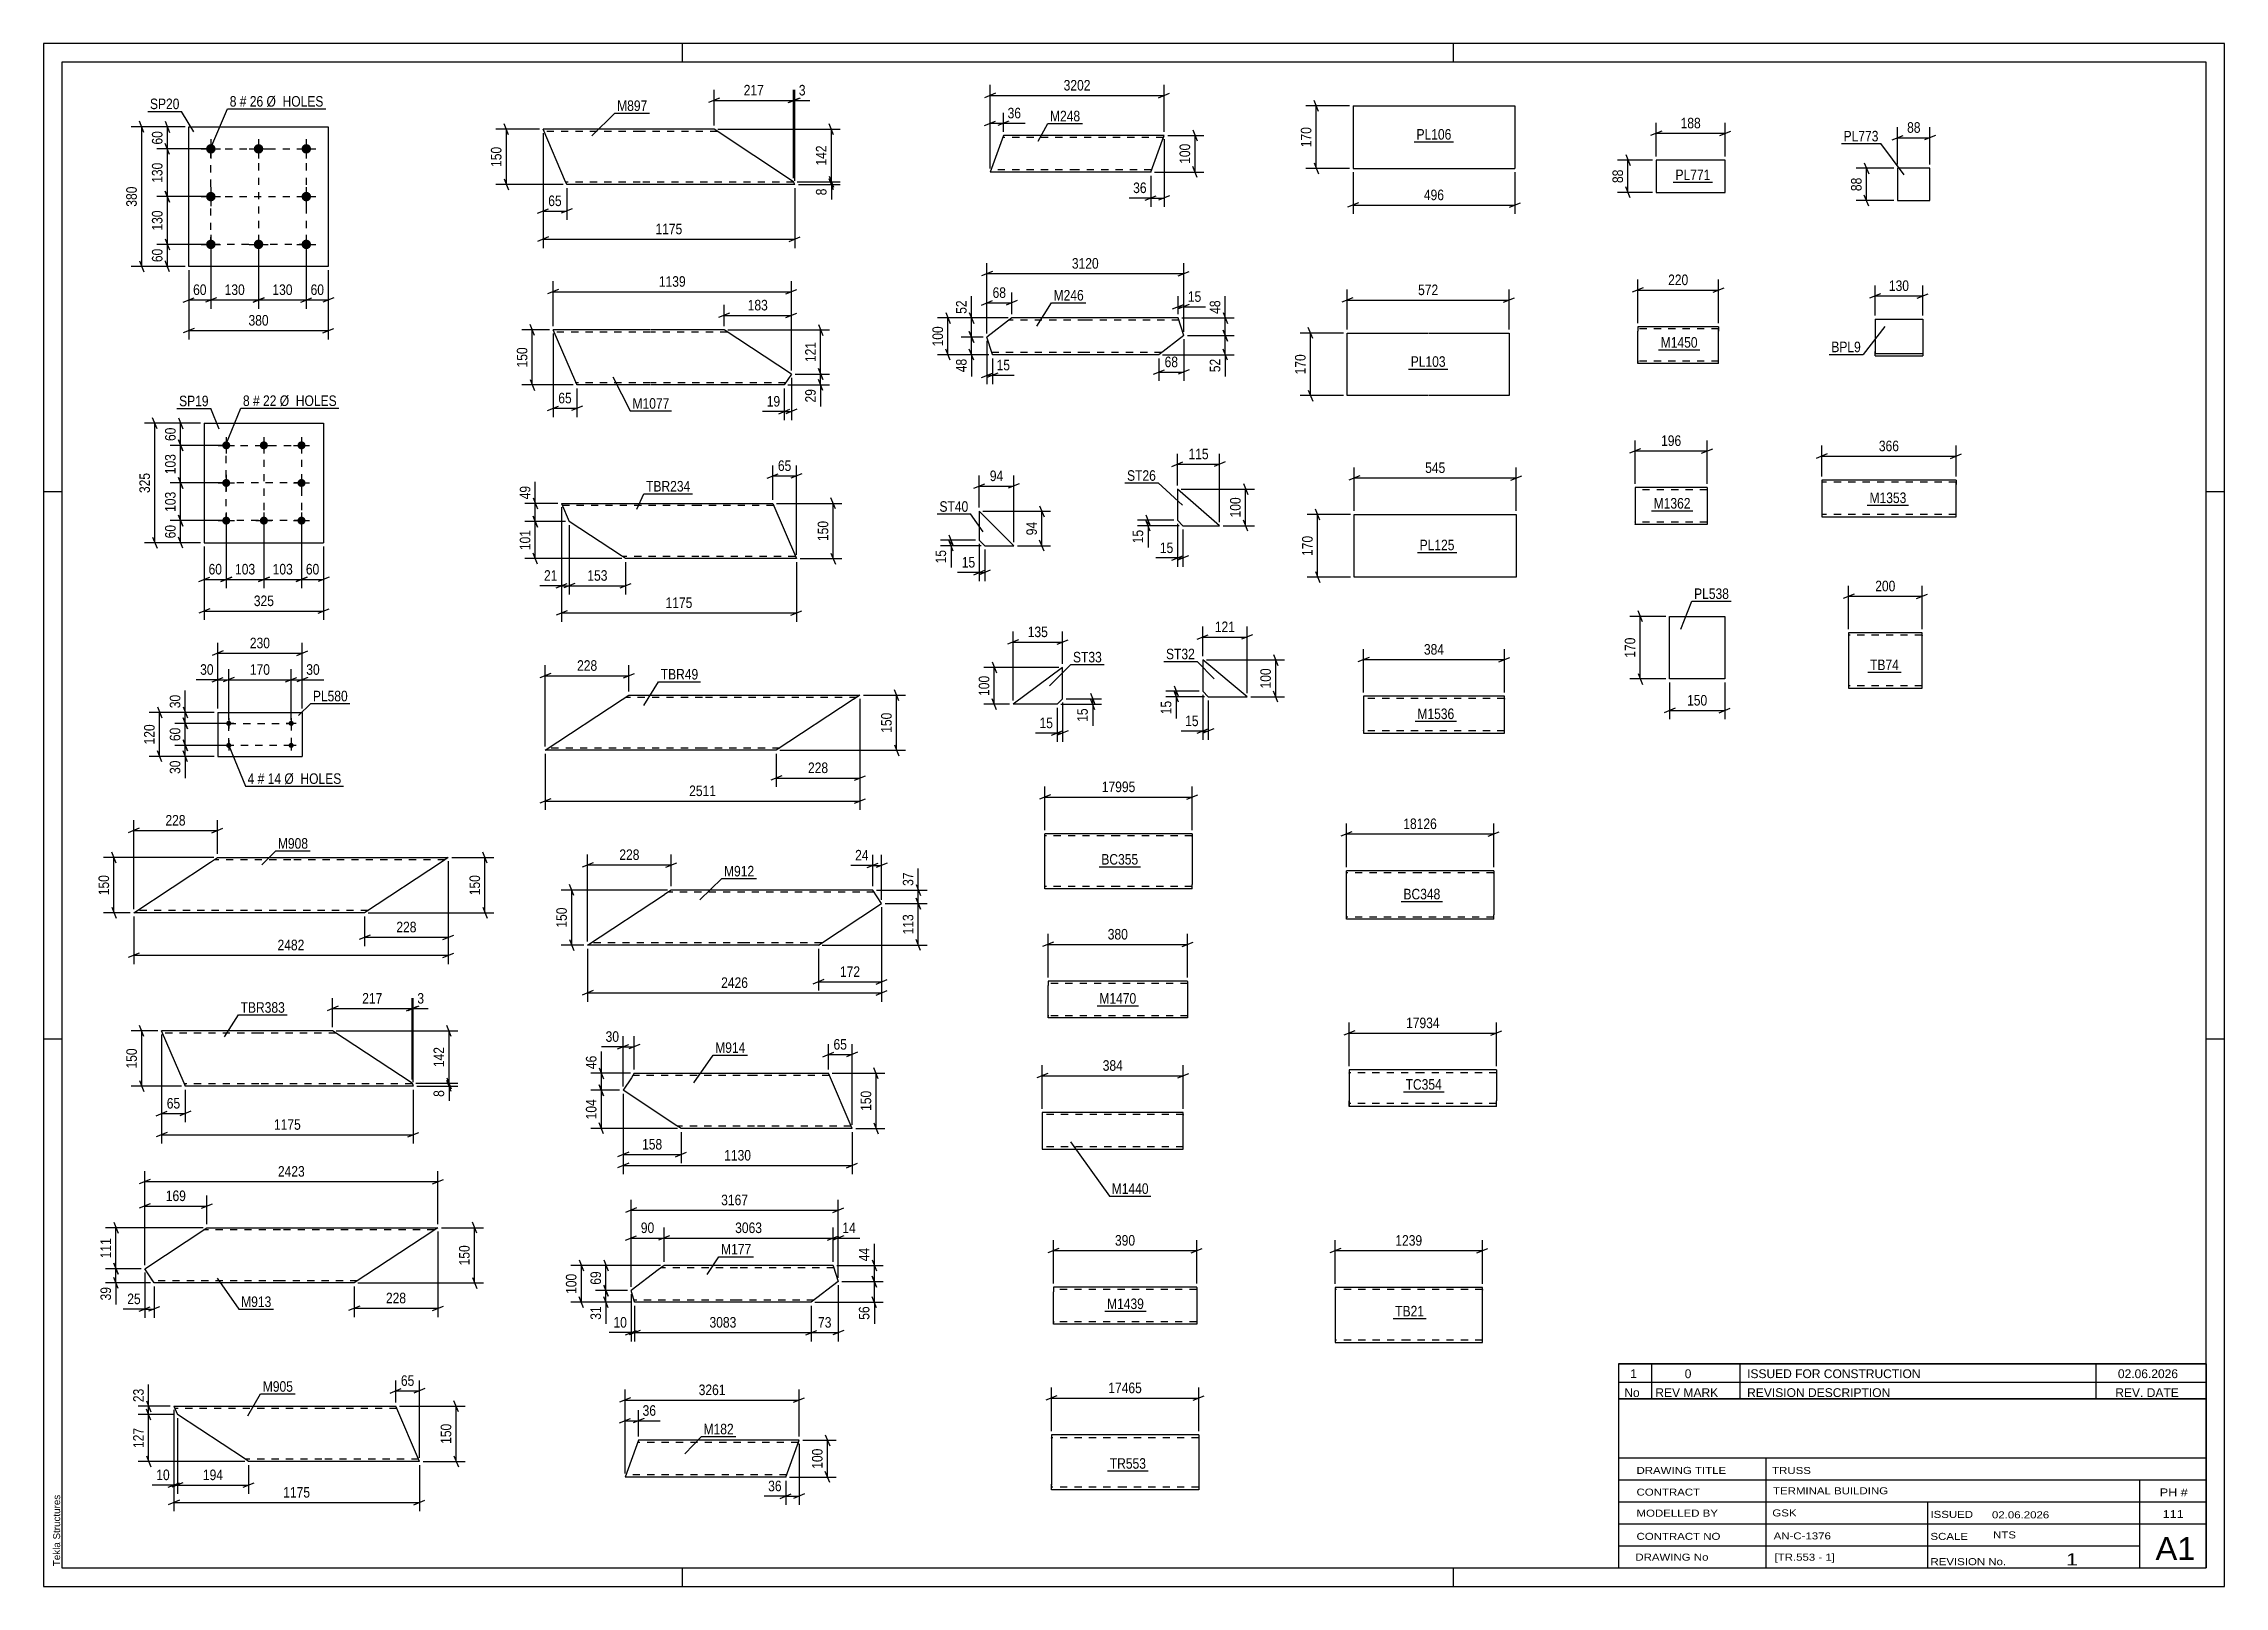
# Model space of a CAD drawing. Header units: millimetres. Extents: x 0 to 594, y 0 to 420.
import ezdxf

# ---------------------------------------------------------------- set-up
doc = ezdxf.new("R2010")
doc.units = ezdxf.units.MM
doc.linetypes.add('DXK_LINE_DOT2', pattern=[3.9198, 1.9599, -1.9599])
doc.styles.add('Arial', font='ARIAL.TTF', dxfattribs={"height": 0.2})
doc.styles.add('Arial Narrow', font='ARIALN.TTF', dxfattribs={"height": 0.2})

# ---------------------------------------------------------------- blocks, each defined once
blk = doc.blocks.new('Unknown-570386143-1134')
at = {"color": 5, "linetype": 'Continuous'}
for p, q in [((594, 420), (0, 420)), ((0, 420), (0, 0)), ((174, 415), (174, 420)), ((384, 415), (384, 420)), ((594, 0), (594, 420)), ((589, 415), (5, 415)), ((5, 415), (5, 5)), ((589, 5), (589, 415)), ((5, 298), (0, 298)), ((594, 298), (589, 298)), ((5, 149), (0, 149)), ((594, 149), (589, 149)), ((0, 0), (594, 0)), ((5, 5), (589, 5)), ((174, 0), (174, 5)), ((384, 0), (384, 5))]:
    blk.add_line(p, q, dxfattribs=at)
at = {"color": 174, "linetype": 'Continuous', "style": 'Arial'}
blk.add_text('Tekla Structures', height=1.9102, rotation=90, dxfattribs=at).set_placement((4.5, 5.5))
blk = doc.blocks.new('Part-570386143-1312 - 1296')
at = {"color": 2, "linetype": 'Continuous'}
for p, q in [((505, 386.07), (505, 377.27)), ((513.8, 386.07), (505, 386.07)), ((513.8, 377.27), (513.8, 386.07)), ((505, 377.27), (513.8, 377.27))]:
    blk.add_line(p, q, dxfattribs=at)
blk = doc.blocks.new('Part-570386143-3405 - 3389')
at = {"color": 2, "linetype": 'Continuous'}
for p, q in [((35.47, 49.03), (36.44, 46.77)), ((35.47, 49.03), (75.81, 49.03)), ((75.91, 49.03), (95.91, 49.03)), ((102.38, 34.03), (95.91, 49.03)), ((54.69, 34.77), (36.44, 46.77)), ((55.81, 34.03), (54.69, 34.77)), ((75.81, 34.03), (55.81, 34.03)), ((102.38, 34.03), (75.91, 34.03))]:
    blk.add_line(p, q, dxfattribs=at)
at = {"color": 7, "linetype": 'DXK_LINE_DOT2'}
for p, q in [((75.81, 48.43), (35.73, 48.43)), ((96.17, 48.43), (75.91, 48.43)), ((75.81, 34.63), (54.9, 34.63)), ((102.12, 34.63), (75.91, 34.63)), ((102.12, 34.63), (102.1, 34.67))]:
    blk.add_line(p, q, dxfattribs=at)
blk = doc.blocks.new('Part-570386143-1485 - 1469')
at = {"color": 2, "linetype": 'Continuous'}
for p, q in [((439.23, 388.28), (439.23, 379.48)), ((458.03, 388.28), (439.23, 388.28)), ((458.03, 379.48), (458.03, 388.28)), ((439.23, 379.48), (458.03, 379.48))]:
    blk.add_line(p, q, dxfattribs=at)
blk = doc.blocks.new('Part-570386143-20564 - 20563')
at = {"color": 2, "linetype": 'Continuous'}
for p, q in [((162.04, 39.76), (158.4, 29.76)), ((182.04, 39.76), (162.04, 39.76)), ((205.78, 39.76), (182.14, 39.76)), ((202.14, 29.76), (205.34, 38.56)), ((205.74, 39.67), (205.34, 38.56)), ((205.78, 39.76), (205.74, 39.67)), ((182.04, 29.76), (158.4, 29.76)), ((202.14, 29.76), (182.14, 29.76))]:
    blk.add_line(p, q, dxfattribs=at)
at = {"color": 7, "linetype": 'DXK_LINE_DOT2'}
for p, q in [((182.04, 39.16), (161.82, 39.16)), ((205.56, 39.16), (182.14, 39.16)), ((205.34, 38.56), (205.65, 39.41)), ((182.04, 30.36), (158.62, 30.36)), ((202.36, 30.36), (182.14, 30.36)), ((202.17, 29.85), (202.14, 29.76))]:
    blk.add_line(p, q, dxfattribs=at)
blk = doc.blocks.new('Part-570386143-1624 - 1608')
at = {"color": 2, "linetype": 'Continuous'}
for p, q in [((310.43, 129.02), (272.02, 129.02)), ((272.02, 129.02), (272.02, 119.12)), ((310.43, 120.22), (310.43, 129.02)), ((272.02, 119.12), (272.02, 119.02)), ((272.02, 119.02), (310.43, 119.02)), ((310.43, 119.02), (310.43, 120.22))]:
    blk.add_line(p, q, dxfattribs=at)
at = {"color": 7, "linetype": 'DXK_LINE_DOT2'}
for p, q in [((310.43, 128.42), (272.02, 128.42)), ((310.43, 128.42), (310.43, 128.38)), ((310.43, 128.38), (310.43, 128.42)), ((310.43, 128.28), (310.43, 128.38)), ((310.43, 128.38), (310.43, 128.28)), ((272.02, 119.62), (272.02, 119.67)), ((310.43, 119.62), (272.02, 119.62)), ((310.43, 119.67), (310.43, 120)), ((310.43, 119.62), (310.43, 119.67))]:
    blk.add_line(p, q, dxfattribs=at)
blk = doc.blocks.new('Part-570386143-20275 - 20274')
at = {"color": 2, "linetype": 'Continuous'}
for p, q in [((167.42, 86.16), (160, 80.51)), ((168.99, 87.36), (167.42, 86.16)), ((188.99, 87.36), (168.99, 87.36)), ((215.06, 87.36), (189.09, 87.36)), ((215.06, 87.36), (215.09, 87.27)), ((215.09, 87.27), (216.44, 82.96)), ((160.87, 77.71), (160, 80.51)), ((160.95, 77.45), (160.87, 77.71)), ((160.98, 77.36), (160.95, 77.45)), ((188.99, 77.36), (160.98, 77.36)), ((209.09, 77.36), (189.09, 77.36)), ((216.44, 82.96), (209.09, 77.36))]:
    blk.add_line(p, q, dxfattribs=at)
at = {"color": 7, "linetype": 'DXK_LINE_DOT2'}
for p, q in [((168.99, 87.36), (168.02, 86.62)), ((188.99, 86.76), (168.21, 86.76)), ((215.25, 86.76), (189.09, 86.76)), ((160.78, 78.01), (160.75, 78.1)), ((188.99, 77.96), (160.79, 77.96)), ((209.88, 77.96), (189.09, 77.96))]:
    blk.add_line(p, q, dxfattribs=at)
blk = doc.blocks.new('Part-570386143-1393 - 1377')
at = {"color": 2, "linetype": 'Continuous'}
for p, q in [((254.86, 292.69), (254.86, 284.79)), ((264.26, 283.29), (254.86, 292.69)), ((254.86, 284.79), (256.36, 283.29)), ((256.36, 283.29), (264.26, 283.29))]:
    blk.add_line(p, q, dxfattribs=at)
blk = doc.blocks.new('Part-570386143-3672 - 3656')
at = {"color": 2, "linetype": 'Continuous'}
for p, q in [((141.07, 294.82), (178.5, 294.82)), ((141.07, 294.82), (143.19, 289.89)), ((178.6, 294.82), (198.6, 294.82)), ((198.6, 294.82), (205.06, 279.82)), ((157.37, 280.56), (143.19, 289.89)), ((158.5, 279.82), (157.37, 280.56)), ((178.5, 279.82), (158.5, 279.82)), ((205.06, 279.82), (178.6, 279.82))]:
    blk.add_line(p, q, dxfattribs=at)
at = {"color": 7, "linetype": 'DXK_LINE_DOT2'}
for p, q in [((178.5, 294.22), (141.33, 294.22)), ((198.86, 294.22), (178.6, 294.22)), ((178.5, 280.42), (157.59, 280.42)), ((204.8, 280.42), (178.6, 280.42)), ((204.8, 280.42), (204.78, 280.46))]:
    blk.add_line(p, q, dxfattribs=at)
blk = doc.blocks.new('Part-570386143-1560 - 1544')
at = {"color": 2, "linetype": 'Continuous'}
for p, q in [((434.23, 342.92), (434.23, 341.72)), ((456.24, 342.92), (434.23, 342.92)), ((434.23, 333.66), (434.23, 341.72)), ((456.24, 342.92), (456.24, 342.83)), ((456.24, 342.83), (456.24, 341.72)), ((456.24, 332.92), (456.24, 341.72)), ((434.23, 333.01), (434.23, 333.66)), ((434.23, 332.92), (434.23, 333.01)), ((456.24, 332.92), (434.23, 332.92))]:
    blk.add_line(p, q, dxfattribs=at)
at = {"color": 7, "linetype": 'DXK_LINE_DOT2'}
for p, q in [((456.24, 342.32), (434.23, 342.32)), ((456.24, 342.92), (456.24, 342.92)), ((456.24, 341.72), (456.24, 342.57)), ((434.23, 333.66), (434.23, 333.28)), ((434.23, 333.52), (434.23, 333.57)), ((456.24, 333.52), (434.23, 333.52)), ((434.23, 332.92), (434.23, 332.92)), ((456.24, 333.52), (456.24, 333.57))]:
    blk.add_line(p, q, dxfattribs=at)
blk = doc.blocks.new('Part-570386143-20697 - 20696')
at = {"color": 2, "linetype": 'Continuous'}
for p, q in [((263.69, 345.32), (256.93, 340.11)), ((283.69, 345.32), (263.69, 345.32)), ((309.03, 345.32), (283.79, 345.32)), ((310.55, 340.52), (309.03, 345.32)), ((258.34, 335.67), (256.93, 340.11)), ((310.55, 340.52), (303.79, 335.32)), ((258.42, 335.41), (258.34, 335.67)), ((258.45, 335.32), (258.42, 335.41)), ((283.69, 335.32), (258.45, 335.32)), ((303.79, 335.32), (283.79, 335.32))]:
    blk.add_line(p, q, dxfattribs=at)
at = {"color": 7, "linetype": 'DXK_LINE_DOT2'}
for p, q in [((283.69, 344.72), (262.91, 344.72)), ((309.22, 344.72), (283.79, 344.72)), ((258.25, 335.96), (258.22, 336.06)), ((283.69, 335.92), (258.26, 335.92)), ((304.57, 335.92), (283.79, 335.92))]:
    blk.add_line(p, q, dxfattribs=at)
blk = doc.blocks.new('Part-570386143-1361 - 1345')
at = {"color": 2, "linetype": 'Continuous'}
for p, q in [((397.91, 242.31), (359.51, 242.31)), ((359.51, 242.31), (359.51, 232.4)), ((397.91, 233.51), (397.91, 242.31)), ((359.51, 232.4), (359.51, 232.31)), ((359.51, 232.31), (397.91, 232.31)), ((397.91, 232.31), (397.91, 233.51))]:
    blk.add_line(p, q, dxfattribs=at)
at = {"color": 7, "linetype": 'DXK_LINE_DOT2'}
for p, q in [((397.91, 241.71), (359.51, 241.71)), ((397.91, 241.71), (397.91, 241.67)), ((397.91, 241.67), (397.91, 241.71)), ((397.91, 241.57), (397.91, 241.67)), ((397.91, 241.67), (397.91, 241.57)), ((359.51, 232.91), (359.51, 232.96)), ((397.91, 232.91), (359.51, 232.91)), ((397.91, 232.96), (397.91, 233.28)), ((397.91, 232.91), (397.91, 232.96))]:
    blk.add_line(p, q, dxfattribs=at)
blk = doc.blocks.new('Part-570386143-3535 - 3519')
at = {"color": 2, "linetype": 'Continuous'}
for p, q in [((148.16, 174.58), (169.13, 188.38)), ((170.96, 189.58), (169.13, 188.38)), ((190.96, 189.58), (170.96, 189.58)), ((225.82, 189.58), (191.06, 189.58)), ((211.06, 174.58), (228.25, 185.89)), ((228.25, 185.89), (225.82, 189.58)), ((190.96, 174.58), (148.16, 174.58)), ((211.06, 174.58), (191.06, 174.58))]:
    blk.add_line(p, q, dxfattribs=at)
at = {"color": 7, "linetype": 'DXK_LINE_DOT2'}
for p, q in [((190.96, 188.98), (170.04, 188.98)), ((226.21, 188.98), (191.06, 188.98)), ((149.07, 175.18), (149.14, 175.22)), ((190.96, 175.18), (149.07, 175.18)), ((211.97, 175.18), (191.06, 175.18))]:
    blk.add_line(p, q, dxfattribs=at)
blk = doc.blocks.new('Part-570386143-1528 - 1512')
at = {"color": 2, "linetype": 'Continuous'}
for p, q in [((273.59, 164.76), (273.59, 163.56)), ((311.6, 164.76), (273.59, 164.76)), ((273.59, 155.5), (273.59, 163.56)), ((311.6, 164.67), (311.6, 164.76)), ((311.6, 164.67), (311.6, 163.56)), ((311.6, 163.56), (311.6, 154.76)), ((273.59, 154.85), (273.59, 155.5)), ((273.59, 154.76), (273.59, 154.85)), ((311.6, 154.76), (273.59, 154.76))]:
    blk.add_line(p, q, dxfattribs=at)
at = {"color": 7, "linetype": 'DXK_LINE_DOT2'}
for p, q in [((311.6, 164.16), (273.59, 164.16)), ((311.6, 164.41), (311.6, 163.56)), ((273.59, 155.5), (273.59, 155.11)), ((273.59, 155.36), (273.59, 155.4)), ((311.6, 155.36), (273.59, 155.36)), ((273.59, 154.76), (273.59, 154.76)), ((311.6, 155.4), (311.6, 155.5)), ((311.6, 155.36), (311.6, 155.4)), ((311.6, 155.36), (311.6, 155.4))]:
    blk.add_line(p, q, dxfattribs=at)
blk = doc.blocks.new('Part-570386143-20686 - 20685')
at = {"color": 2, "linetype": 'Continuous'}
for p, q in [((261.45, 395.02), (257.81, 385.02)), ((281.45, 395.02), (261.45, 395.02)), ((305.19, 395.02), (281.55, 395.02)), ((301.55, 385.02), (304.75, 393.82)), ((305.16, 394.93), (304.75, 393.82)), ((305.19, 395.02), (305.16, 394.93)), ((281.45, 385.02), (257.81, 385.02)), ((301.55, 385.02), (281.55, 385.02))]:
    blk.add_line(p, q, dxfattribs=at)
at = {"color": 7, "linetype": 'DXK_LINE_DOT2'}
for p, q in [((281.45, 394.42), (261.23, 394.42)), ((304.97, 394.42), (281.55, 394.42)), ((304.75, 393.82), (305.06, 394.67)), ((281.45, 385.62), (258.03, 385.62)), ((301.77, 385.62), (281.55, 385.62)), ((301.58, 385.11), (301.55, 385.02))]:
    blk.add_line(p, q, dxfattribs=at)
blk = doc.blocks.new('Part-570386143-1453 - 1437')
at = {"color": 2, "linetype": 'Continuous'}
for p, q in [((498.86, 345.03), (498.86, 335.63)), ((498.86, 345.03), (511.86, 345.03)), ((511.86, 345.03), (511.86, 344.99)), ((511.86, 344.99), (511.86, 335.63)), ((498.86, 335.63), (511.86, 335.63)), ((498.86, 335.08), (498.86, 335.63)), ((498.86, 335.08), (498.86, 335.03)), ((498.86, 335.03), (511.86, 335.03)), ((511.86, 335.63), (511.86, 335.59)), ((511.86, 335.59), (511.86, 335.08)), ((511.86, 335.03), (511.86, 335.08))]:
    blk.add_line(p, q, dxfattribs=at)
at = {"color": 7, "linetype": 'DXK_LINE_DOT2'}
for p, q in [((498.86, 335.03), (498.86, 336.16)), ((511.86, 335.63), (511.86, 335.03))]:
    blk.add_line(p, q, dxfattribs=at)
blk = doc.blocks.new('Part-570386143-3815 - 3799')
at = {"color": 2, "linetype": 'Continuous'}
for p, q in [((136.65, 227.62), (157.62, 241.42)), ((157.62, 241.42), (159.44, 242.62)), ((159.44, 242.62), (179.44, 242.62)), ((179.54, 242.62), (222.34, 242.62)), ((220.52, 241.42), (199.54, 227.62)), ((222.34, 242.62), (220.52, 241.42)), ((179.44, 227.62), (136.65, 227.62)), ((199.54, 227.62), (179.54, 227.62))]:
    blk.add_line(p, q, dxfattribs=at)
at = {"color": 7, "linetype": 'DXK_LINE_DOT2'}
for p, q in [((179.44, 242.02), (158.53, 242.02)), ((221.43, 242.02), (179.54, 242.02)), ((222.2, 242.53), (220.52, 241.42)), ((137.56, 228.22), (137.63, 228.27)), ((179.44, 228.22), (137.56, 228.22)), ((200.46, 228.22), (179.54, 228.22)), ((200.46, 228.22), (200.53, 228.27))]:
    blk.add_line(p, q, dxfattribs=at)
blk = doc.blocks.new('Part-570386143-1244 - 1226')
at = {"color": 2, "linetype": 'Continuous'}
for p, q in [((308.83, 298.75), (308.83, 290.25)), ((320.33, 288.75), (308.83, 298.75)), ((308.83, 290.25), (310.33, 288.75)), ((310.33, 288.75), (320.33, 288.75))]:
    blk.add_line(p, q, dxfattribs=at)
blk = doc.blocks.new('Part-570386143-3268 - 3252')
at = {"color": 2, "linetype": 'Continuous'}
for p, q in [((27.56, 86.48), (44.49, 97.62)), ((44.49, 97.62), (64.49, 97.62)), ((64.59, 97.62), (107.38, 97.62)), ((106.26, 96.88), (84.59, 82.62)), ((107.38, 97.62), (106.26, 96.88)), ((30.1, 82.62), (27.56, 86.48)), ((64.49, 82.62), (30.1, 82.62)), ((84.59, 82.62), (64.59, 82.62))]:
    blk.add_line(p, q, dxfattribs=at)
at = {"color": 7, "linetype": 'DXK_LINE_DOT2'}
for p, q in [((64.49, 97.02), (43.58, 97.02)), ((106.47, 97.02), (64.59, 97.02)), ((30.1, 82.62), (29.31, 83.82)), ((64.49, 83.22), (29.71, 83.22)), ((85.5, 83.22), (64.59, 83.22))]:
    blk.add_line(p, q, dxfattribs=at)
blk = doc.blocks.new('Part-570386143-3129 - 3113')
at = {"color": 2, "linetype": 'Continuous'}
for p, q in [((160.11, 138.48), (157.86, 135.07)), ((160.9, 139.68), (160.11, 138.48)), ((160.9, 139.68), (193.65, 139.68)), ((193.75, 139.68), (213.75, 139.68)), ((220.21, 124.68), (213.75, 139.68)), ((172.52, 125.42), (157.86, 135.07)), ((173.65, 124.68), (172.52, 125.42)), ((193.65, 124.68), (173.65, 124.68)), ((220.21, 124.68), (193.75, 124.68))]:
    blk.add_line(p, q, dxfattribs=at)
at = {"color": 7, "linetype": 'DXK_LINE_DOT2'}
for p, q in [((160.9, 139.68), (160.41, 138.94)), ((193.65, 139.08), (160.5, 139.08)), ((214.01, 139.08), (193.75, 139.08)), ((193.65, 125.28), (172.74, 125.28)), ((219.95, 125.28), (193.75, 125.28)), ((219.95, 125.28), (219.93, 125.33))]:
    blk.add_line(p, q, dxfattribs=at)
blk = doc.blocks.new('Part-570386143-3020 - 3004')
at = {"color": 2, "linetype": 'Continuous'}
for p, q in [((24.53, 183.39), (45.5, 197.19)), ((45.5, 197.19), (47.32, 198.39)), ((47.32, 198.39), (67.32, 198.39)), ((67.42, 198.39), (110.22, 198.39)), ((108.4, 197.19), (87.42, 183.39)), ((110.22, 198.39), (108.4, 197.19)), ((67.32, 183.39), (24.53, 183.39)), ((87.42, 183.39), (67.42, 183.39))]:
    blk.add_line(p, q, dxfattribs=at)
at = {"color": 7, "linetype": 'DXK_LINE_DOT2'}
for p, q in [((67.32, 197.79), (46.41, 197.79)), ((109.31, 197.79), (67.42, 197.79)), ((110.08, 198.3), (108.4, 197.19)), ((25.44, 183.99), (25.51, 184.04)), ((67.32, 183.99), (25.44, 183.99)), ((88.34, 183.99), (67.42, 183.99)), ((88.34, 183.99), (88.41, 184.04))]:
    blk.add_line(p, q, dxfattribs=at)
blk = doc.blocks.new('Part-570386143-2987 - 2971')
at = {"color": 2, "linetype": 'Continuous'}
for p, q in [((371.8, 81.4), (351.8, 81.4)), ((351.8, 81.4), (351.8, 66.49)), ((391.9, 81.4), (371.9, 81.4)), ((391.9, 67.6), (391.9, 81.4)), ((351.8, 66.49), (351.8, 66.4)), ((351.8, 66.4), (371.8, 66.4)), ((371.9, 66.4), (391.9, 66.4)), ((391.9, 66.4), (391.9, 67.6))]:
    blk.add_line(p, q, dxfattribs=at)
at = {"color": 7, "linetype": 'DXK_LINE_DOT2'}
for p, q in [((371.8, 80.8), (351.8, 80.8)), ((391.9, 80.8), (371.9, 80.8)), ((391.9, 80.8), (391.9, 80.76)), ((391.9, 80.76), (391.9, 80.8)), ((391.9, 80.66), (391.9, 80.76)), ((391.9, 80.76), (391.9, 80.66)), ((351.8, 67), (351.8, 67.05)), ((371.8, 67), (351.8, 67)), ((391.9, 67), (371.9, 67)), ((391.9, 67.05), (391.9, 67.37)), ((391.9, 67), (391.9, 67.05))]:
    blk.add_line(p, q, dxfattribs=at)
blk = doc.blocks.new('Part-570386143-2952 - 2936')
at = {"color": 2, "linetype": 'Continuous'}
for p, q in [((355.63, 140.62), (355.63, 140.62)), ((375.63, 140.62), (355.63, 140.62)), ((355.63, 140.62), (355.63, 139.02)), ((355.63, 139.02), (355.63, 132.22)), ((395.73, 140.62), (375.73, 140.62)), ((395.73, 140.62), (395.73, 132.22)), ((355.63, 131.09), (355.63, 132.22)), ((355.63, 130.62), (355.63, 131.09)), ((395.73, 130.62), (395.73, 132.22)), ((355.63, 130.62), (355.63, 130.62)), ((375.63, 130.62), (355.63, 130.62)), ((395.73, 130.62), (375.73, 130.62))]:
    blk.add_line(p, q, dxfattribs=at)
at = {"color": 7, "linetype": 'DXK_LINE_DOT2'}
for p, q in [((355.63, 140.62), (355.63, 130.62)), ((355.63, 140.62), (355.63, 140.62)), ((375.63, 139.82), (355.63, 139.82)), ((355.63, 139.76), (355.63, 139.82)), ((355.63, 139.58), (355.63, 139.63)), ((395.73, 139.82), (375.73, 139.82)), ((355.63, 131.61), (355.63, 132.22)), ((375.63, 131.42), (355.63, 131.42)), ((395.73, 131.42), (375.73, 131.42)), ((395.73, 131.48), (395.73, 131.91)), ((395.73, 131.42), (395.73, 131.48)), ((355.63, 130.62), (355.63, 130.62))]:
    blk.add_line(p, q, dxfattribs=at)
blk = doc.blocks.new('Part-570386143-2919 - 2901')
at = {"color": 2, "linetype": 'Continuous'}
for p, q in [((374.87, 194.83), (354.87, 194.83)), ((354.87, 181.72), (354.87, 194.83)), ((394.97, 194.83), (374.97, 194.83)), ((394.97, 194.83), (394.97, 182.83)), ((354.87, 181.63), (354.87, 181.72)), ((374.87, 181.63), (354.87, 181.63)), ((394.97, 181.63), (374.97, 181.63)), ((394.97, 181.63), (394.97, 182.83))]:
    blk.add_line(p, q, dxfattribs=at)
at = {"color": 7, "linetype": 'DXK_LINE_DOT2'}
for p, q in [((374.87, 194.23), (354.87, 194.23)), ((394.97, 194.23), (374.97, 194.23)), ((394.97, 194.23), (394.97, 194.18)), ((394.97, 194.18), (394.97, 194.23)), ((394.97, 194.09), (394.97, 194.18)), ((394.97, 194.18), (394.97, 194.09)), ((354.87, 182.23), (354.87, 182.27)), ((374.87, 182.23), (354.87, 182.23)), ((394.97, 182.23), (374.97, 182.23)), ((394.97, 182.27), (394.97, 182.6)), ((394.97, 182.23), (394.97, 182.27))]:
    blk.add_line(p, q, dxfattribs=at)
blk = doc.blocks.new('Bolt-570386143-2824 - 2775')
at = {"linetype": 'Continuous'}
for points in [[(49.75, 311.74, -1), (49.75, 309.54, -1)], [(60, 311.74, -1), (60, 309.54, -1)], [(70.25, 311.74, -1), (70.25, 309.54, -1)], [(49.75, 301.49, -1), (49.75, 299.29, -1)], [(70.25, 301.49, -1), (70.25, 299.29, -1)], [(49.75, 291.24, -1), (49.75, 289.04, -1)], [(60, 291.24, -1), (60, 289.04, -1)], [(70.25, 291.24, -1), (70.25, 289.04, -1)]]:
    blk.add_hatch(color=1, dxfattribs=at).paths.add_polyline_path(points)
at = {"color": 1, "linetype": 'Continuous'}
for p, q in [((47.55, 310.64), (51.95, 310.64)), ((49.75, 312.84), (49.75, 308.44)), ((57.8, 310.64), (62.2, 310.64)), ((60, 312.84), (60, 308.44)), ((68.05, 310.64), (72.45, 310.64)), ((70.25, 312.84), (70.25, 308.44)), ((47.55, 300.39), (51.95, 300.39)), ((49.75, 302.59), (49.75, 298.19)), ((68.05, 300.39), (72.45, 300.39)), ((70.25, 302.59), (70.25, 298.19)), ((49.75, 292.34), (49.75, 287.94)), ((60, 292.34), (60, 287.94)), ((70.25, 292.34), (70.25, 287.94)), ((47.55, 290.14), (51.95, 290.14)), ((57.8, 290.14), (62.2, 290.14)), ((68.05, 290.14), (72.45, 290.14))]:
    blk.add_line(p, q, dxfattribs=at)
blk = doc.blocks.new('Part-570386143-2791 - 2775')
at = {"color": 2, "linetype": 'Continuous'}
for p, q in [((43.75, 316.64), (43.75, 284.14)), ((43.75, 316.64), (76.25, 316.64)), ((76.25, 316.64), (76.25, 284.14)), ((43.75, 284.14), (76.25, 284.14))]:
    blk.add_line(p, q, dxfattribs=at)
blk = doc.blocks.new('Part-570386143-2758 - 2740')
at = {"color": 2, "linetype": 'Continuous'}
for p, q in [((274.52, 41.25), (274.52, 41.25)), ((294.52, 41.25), (274.52, 41.25)), ((274.52, 41.25), (274.52, 39.65)), ((274.52, 39.65), (274.52, 27.85)), ((314.62, 41.25), (294.62, 41.25)), ((314.62, 41.25), (314.62, 26.25)), ((274.52, 26.72), (274.52, 27.85)), ((274.52, 26.25), (274.52, 26.72)), ((274.52, 26.25), (274.52, 26.25)), ((294.52, 26.25), (274.52, 26.25)), ((314.62, 26.25), (294.62, 26.25))]:
    blk.add_line(p, q, dxfattribs=at)
at = {"color": 7, "linetype": 'DXK_LINE_DOT2'}
for p, q in [((274.52, 41.25), (274.52, 26.25)), ((294.52, 40.45), (274.52, 40.45)), ((274.52, 40.39), (274.52, 40.45)), ((274.52, 40.21), (274.52, 40.26)), ((314.62, 40.45), (294.62, 40.45)), ((274.52, 27.24), (274.52, 27.85)), ((294.52, 27.05), (274.52, 27.05)), ((314.62, 27.05), (294.62, 27.05)), ((314.62, 27.05), (314.62, 27.11))]:
    blk.add_line(p, q, dxfattribs=at)
blk = doc.blocks.new('Part-570386143-2721 - 2705')
at = {"color": 2, "linetype": 'Continuous'}
for p, q in [((292.75, 204.89), (272.75, 204.89)), ((272.75, 189.98), (272.75, 204.89)), ((312.85, 204.89), (292.85, 204.89)), ((312.85, 204.89), (312.85, 191.09)), ((312.85, 189.89), (312.85, 191.09)), ((272.75, 189.89), (272.75, 189.98)), ((292.75, 189.89), (272.75, 189.89)), ((312.85, 189.89), (292.85, 189.89))]:
    blk.add_line(p, q, dxfattribs=at)
at = {"color": 7, "linetype": 'DXK_LINE_DOT2'}
for p, q in [((292.75, 204.29), (272.75, 204.29)), ((312.85, 204.29), (292.85, 204.29)), ((312.85, 204.29), (312.85, 204.25)), ((312.85, 204.25), (312.85, 204.29)), ((312.85, 204.15), (312.85, 204.25)), ((312.85, 204.25), (312.85, 204.15)), ((272.75, 190.49), (272.75, 190.54)), ((292.75, 190.49), (272.75, 190.49)), ((312.85, 190.49), (292.85, 190.49)), ((312.85, 190.54), (312.85, 190.86)), ((312.85, 190.49), (312.85, 190.54))]:
    blk.add_line(p, q, dxfattribs=at)
blk = doc.blocks.new('Part-570386143-2628 - 2579')
at = {"color": 2, "linetype": 'Continuous'}
for p, q in [((39.55, 359.35), (39.55, 397.35)), ((39.55, 397.35), (77.55, 397.35)), ((77.55, 397.35), (77.55, 359.35)), ((77.55, 359.35), (39.55, 359.35))]:
    blk.add_line(p, q, dxfattribs=at)
blk = doc.blocks.new('Bolt-570386143-2613 - 2579')
at = {"linetype": 'Continuous'}
for points in [[(45.55, 392.65, -1), (45.55, 390.05, -1)], [(58.55, 392.65, -1), (58.55, 390.05, -1)], [(71.55, 392.65, -1), (71.55, 390.05, -1)], [(45.55, 379.65, -1), (45.55, 377.05, -1)], [(71.55, 379.65, -1), (71.55, 377.05, -1)], [(45.55, 366.65, -1), (45.55, 364.05, -1)], [(58.55, 366.65, -1), (58.55, 364.05, -1)], [(71.55, 366.65, -1), (71.55, 364.05, -1)]]:
    blk.add_hatch(color=1, dxfattribs=at).paths.add_polyline_path(points)
at = {"color": 1, "linetype": 'Continuous'}
for p, q in [((45.55, 393.95), (45.55, 388.75)), ((58.55, 393.95), (58.55, 388.75)), ((71.55, 393.95), (71.55, 388.75)), ((42.95, 391.35), (48.15, 391.35)), ((55.95, 391.35), (61.15, 391.35)), ((68.95, 391.35), (74.15, 391.35)), ((45.55, 380.95), (45.55, 375.75)), ((71.55, 380.95), (71.55, 375.75)), ((42.95, 378.35), (48.15, 378.35)), ((68.95, 378.35), (74.15, 378.35)), ((42.95, 365.35), (48.15, 365.35)), ((45.55, 367.95), (45.55, 362.75)), ((55.95, 365.35), (61.15, 365.35)), ((58.55, 367.95), (58.55, 362.75)), ((68.95, 365.35), (74.15, 365.35)), ((71.55, 367.95), (71.55, 362.75))]:
    blk.add_line(p, q, dxfattribs=at)
blk = doc.blocks.new('Part-570386143-2465 - 2449')
at = {"color": 2, "linetype": 'Continuous'}
for p, q in [((58.6, 151.22), (32.14, 151.22)), ((38.28, 136.96), (32.14, 151.22)), ((78.7, 151.22), (58.7, 151.22)), ((100.37, 136.96), (78.7, 151.22)), ((38.56, 136.31), (38.28, 136.96)), ((100.37, 136.96), (100.53, 136.57)), ((38.6, 136.22), (38.56, 136.31)), ((58.6, 136.22), (38.6, 136.22)), ((100.68, 136.22), (58.7, 136.22)), ((100.53, 136.57), (100.68, 136.22))]:
    blk.add_line(p, q, dxfattribs=at)
at = {"color": 7, "linetype": 'DXK_LINE_DOT2'}
for p, q in [((58.6, 150.62), (32.4, 150.62)), ((79.61, 150.62), (58.7, 150.62)), ((38.28, 136.96), (38.45, 136.57)), ((38.34, 136.82), (38.32, 136.86)), ((58.6, 136.82), (38.34, 136.82)), ((100.42, 136.82), (58.7, 136.82)), ((100.4, 136.86), (100.32, 136.99)), ((100.42, 136.82), (100.4, 136.86)), ((100.42, 136.82), (100.4, 136.86)), ((38.6, 136.22), (38.6, 136.22)), ((100.68, 136.22), (100.64, 136.31))]:
    blk.add_line(p, q, dxfattribs=at)
blk = doc.blocks.new('Part-570386143-2421 - 2405')
at = {"color": 2, "linetype": 'Continuous'}
for p, q in [((355.08, 324.19), (355.08, 341.19)), ((355.08, 341.19), (377.08, 341.19)), ((377.18, 341.19), (399.18, 341.19)), ((399.18, 341.19), (399.18, 324.19)), ((377.08, 324.19), (355.08, 324.19)), ((399.18, 324.19), (377.18, 324.19))]:
    blk.add_line(p, q, dxfattribs=at)
blk = doc.blocks.new('Part-570386143-2377 - 2361')
at = {"color": 2, "linetype": 'Continuous'}
for p, q in [((356.66, 403.04), (356.66, 386.04)), ((356.66, 403.04), (378.66, 403.04)), ((378.76, 403.04), (400.76, 403.04)), ((400.76, 403.04), (400.76, 386.04)), ((356.66, 386.04), (378.66, 386.04)), ((378.76, 386.04), (400.76, 386.04))]:
    blk.add_line(p, q, dxfattribs=at)
blk = doc.blocks.new('Part-570386143-2240 - 2224')
at = {"color": 2, "linetype": 'Continuous'}
for p, q in [((165.25, 342.08), (138.79, 342.08)), ((144.93, 327.82), (138.79, 342.08)), ((185.35, 342.08), (165.35, 342.08)), ((203.68, 330.02), (185.35, 342.08)), ((145.21, 327.17), (144.93, 327.82)), ((145.25, 327.08), (145.21, 327.17)), ((165.25, 327.08), (145.25, 327.08)), ((201.75, 327.08), (165.35, 327.08)), ((203.68, 330.02), (201.75, 327.08))]:
    blk.add_line(p, q, dxfattribs=at)
at = {"color": 7, "linetype": 'DXK_LINE_DOT2'}
for p, q in [((165.25, 341.48), (139.05, 341.48)), ((186.26, 341.48), (165.35, 341.48)), ((144.93, 327.82), (145.1, 327.43)), ((144.99, 327.68), (144.97, 327.73)), ((165.25, 327.68), (144.99, 327.68)), ((145.25, 327.08), (145.25, 327.08)), ((202.14, 327.68), (165.35, 327.68))]:
    blk.add_line(p, q, dxfattribs=at)
blk = doc.blocks.new('Part-570386143-2103 - 2087')
at = {"color": 2, "linetype": 'Continuous'}
for p, q in [((162.51, 396.67), (136.05, 396.67)), ((142.19, 382.41), (136.05, 396.67)), ((182.61, 396.67), (162.61, 396.67)), ((204.28, 382.41), (182.61, 396.67)), ((142.47, 381.76), (142.19, 382.41)), ((142.51, 381.67), (142.47, 381.76)), ((162.51, 381.67), (142.51, 381.67)), ((204.58, 381.67), (162.61, 381.67)), ((204.43, 382.02), (204.28, 382.41)), ((204.58, 381.67), (204.43, 382.02))]:
    blk.add_line(p, q, dxfattribs=at)
at = {"color": 7, "linetype": 'DXK_LINE_DOT2'}
for p, q in [((162.51, 396.07), (136.3, 396.07)), ((183.52, 396.07), (162.61, 396.07)), ((142.19, 382.41), (142.36, 382.02)), ((142.25, 382.27), (142.23, 382.31)), ((162.51, 382.27), (142.25, 382.27)), ((142.51, 381.67), (142.51, 381.67)), ((204.33, 382.27), (162.61, 382.27)), ((204.31, 382.31), (204.22, 382.44)), ((204.33, 382.27), (204.31, 382.31)), ((204.33, 382.27), (204.31, 382.31)), ((204.54, 381.76), (204.58, 381.67))]:
    blk.add_line(p, q, dxfattribs=at)
blk = doc.blocks.new('Part-570386143-2059 - 2043')
at = {"color": 2, "linetype": 'Continuous'}
for p, q in [((357, 274.77), (357, 291.77)), ((357, 291.77), (379, 291.77)), ((379.1, 291.77), (401.1, 291.77)), ((401.1, 291.77), (401.1, 274.77)), ((379, 274.77), (357, 274.77)), ((401.1, 274.77), (379.1, 274.77))]:
    blk.add_line(p, q, dxfattribs=at)
blk = doc.blocks.new('Part-570386143-2027 - 2010')
at = {"color": 2, "linetype": 'Continuous'}
for p, q in [((511.64, 259.56), (491.64, 259.56)), ((491.64, 259.56), (491.64, 244.65)), ((511.64, 245.76), (511.64, 259.56)), ((491.64, 244.65), (491.64, 244.56)), ((491.64, 244.56), (511.64, 244.56)), ((511.64, 244.56), (511.64, 245.76))]:
    blk.add_line(p, q, dxfattribs=at)
at = {"color": 7, "linetype": 'DXK_LINE_DOT2'}
for p, q in [((511.64, 258.96), (491.64, 258.96)), ((511.64, 258.91), (511.64, 258.82)), ((491.64, 245.16), (491.64, 245.2)), ((511.64, 245.16), (491.64, 245.16)), ((511.64, 245.2), (511.64, 245.53)), ((511.64, 245.16), (511.64, 245.2))]:
    blk.add_line(p, q, dxfattribs=at)
blk = doc.blocks.new('Part-570386143-1983 - 1967')
at = {"color": 2, "linetype": 'Continuous'}
for p, q in [((442.89, 247.06), (442.89, 264.06)), ((442.89, 264.06), (457.89, 264.06)), ((457.89, 264.06), (457.89, 247.06)), ((457.89, 247.06), (442.89, 247.06))]:
    blk.add_line(p, q, dxfattribs=at)
blk = doc.blocks.new('Part-570386143-1924 - 1908')
at = {"color": 2, "linetype": 'Continuous'}
for p, q in [((315.71, 252.2), (315.71, 243.7)), ((327.8, 242.2), (315.71, 252.2)), ((315.71, 243.7), (317.21, 242.2)), ((317.21, 242.2), (327.8, 242.2))]:
    blk.add_line(p, q, dxfattribs=at)
blk = doc.blocks.new('Part-570386143-1858 - 1842')
at = {"color": 2, "linetype": 'Continuous'}
for p, q in [((277.55, 250.16), (264.05, 240.16)), ((277.55, 241.66), (277.55, 250.16)), ((276.05, 240.16), (264.05, 240.16)), ((277.55, 241.66), (276.05, 240.16))]:
    blk.add_line(p, q, dxfattribs=at)
blk = doc.blocks.new('Part-570386143-1826 - 1810')
at = {"color": 2, "linetype": 'Continuous'}
for p, q in [((520.94, 301.17), (484.33, 301.17)), ((484.33, 301.17), (484.33, 291.26)), ((520.94, 301.17), (520.94, 301.07)), ((520.94, 301.07), (520.94, 299.97)), ((520.94, 292.37), (520.94, 299.97)), ((484.33, 291.26), (484.33, 291.17)), ((484.33, 291.17), (520.94, 291.17)), ((520.94, 291.17), (520.94, 292.37))]:
    blk.add_line(p, q, dxfattribs=at)
at = {"color": 7, "linetype": 'DXK_LINE_DOT2'}
for p, q in [((520.94, 300.57), (484.33, 300.57)), ((520.94, 299.97), (520.94, 300.81)), ((484.33, 291.77), (484.33, 291.81)), ((520.94, 291.77), (484.33, 291.77)), ((520.94, 291.81), (520.94, 292.14)), ((520.94, 291.77), (520.94, 291.81))]:
    blk.add_line(p, q, dxfattribs=at)
blk = doc.blocks.new('Bolt-570386143-1706 - 1672')
at = {"linetype": 'Continuous'}
for points in [[(50.43, 234.25, -1), (50.43, 235.65, -1)], [(67.43, 234.25, -1), (67.43, 235.65, -1)], [(50.43, 228.25, -1), (50.43, 229.65, -1)], [(67.43, 228.25, -1), (67.43, 229.65, -1)]]:
    blk.add_hatch(color=1, dxfattribs=at).paths.add_polyline_path(points)
at = {"color": 1, "linetype": 'Continuous'}
for p, q in [((51.83, 234.95), (49.03, 234.95)), ((50.43, 236.35), (50.43, 233.55)), ((68.83, 234.95), (66.03, 234.95)), ((67.43, 236.35), (67.43, 233.55)), ((51.83, 228.95), (49.03, 228.95)), ((50.43, 230.35), (50.43, 227.55)), ((68.83, 228.95), (66.03, 228.95)), ((67.43, 230.35), (67.43, 227.55))]:
    blk.add_line(p, q, dxfattribs=at)
blk = doc.blocks.new('Part-570386143-1721 - 1672')
at = {"color": 2, "linetype": 'Continuous'}
for p, q in [((47.43, 237.95), (47.43, 225.95)), ((47.43, 237.95), (70.43, 237.95)), ((70.43, 237.95), (70.43, 225.95)), ((47.43, 225.95), (70.43, 225.95))]:
    blk.add_line(p, q, dxfattribs=at)
blk = doc.blocks.new('Part-570386143-1656 - 1640')
at = {"color": 2, "linetype": 'Continuous'}
for p, q in [((275.06, 81.42), (275.06, 80.22)), ((314.07, 81.42), (275.06, 81.42)), ((275.06, 72.16), (275.06, 80.22)), ((314.07, 81.33), (314.07, 81.42)), ((314.07, 81.33), (314.07, 80.22)), ((314.07, 80.22), (314.07, 71.42)), ((275.06, 71.51), (275.06, 72.16)), ((275.06, 71.42), (275.06, 71.51)), ((314.07, 71.42), (275.06, 71.42))]:
    blk.add_line(p, q, dxfattribs=at)
at = {"color": 7, "linetype": 'DXK_LINE_DOT2'}
for p, q in [((314.07, 80.82), (275.06, 80.82)), ((314.07, 81.07), (314.07, 80.22)), ((275.06, 72.16), (275.06, 71.77)), ((275.06, 72.02), (275.06, 72.07)), ((314.07, 72.02), (275.06, 72.02)), ((275.06, 71.42), (275.06, 71.42)), ((314.07, 72.07), (314.07, 72.16)), ((314.07, 72.02), (314.07, 72.07)), ((314.07, 72.02), (314.07, 72.07))]:
    blk.add_line(p, q, dxfattribs=at)
blk = doc.blocks.new('Part-570386143-1592 - 1576')
at = {"color": 2, "linetype": 'Continuous'}
for p, q in [((453.12, 299.13), (433.5, 299.13)), ((433.5, 299.13), (433.5, 289.22)), ((453.12, 299.13), (453.12, 289.13)), ((433.5, 289.13), (433.5, 289.22)), ((453.12, 289.13), (433.5, 289.13))]:
    blk.add_line(p, q, dxfattribs=at)
at = {"color": 7, "linetype": 'DXK_LINE_DOT2'}
for p, q in [((453.12, 298.53), (433.5, 298.53)), ((433.5, 289.73), (433.5, 289.77)), ((453.12, 289.73), (433.5, 289.73)), ((453.12, 289.73), (453.12, 289.77))]:
    blk.add_line(p, q, dxfattribs=at)
blk = doc.blocks.new('Rectangle-570386143-21329 - 2775')
at = {"color": 1, "linetype": 'DXK_LINE_DOT2'}
blk.add_lwpolyline([(49.75, 310.64), (70.25, 310.64), (70.25, 290.14), (49.75, 290.14), (49.75, 310.64)], close=True, dxfattribs=at)
blk = doc.blocks.new('Rectangle-570386143-19497 - 2579')
at = {"color": 1, "linetype": 'DXK_LINE_DOT2'}
blk.add_lwpolyline([(45.55, 391.35), (71.55, 391.35), (71.55, 365.35), (45.55, 365.35), (45.55, 391.35)], close=True, dxfattribs=at)
blk = doc.blocks.new('Rectangle-570386143-21319 - 1672')
at = {"color": 1, "linetype": 'DXK_LINE_DOT2'}
blk.add_lwpolyline([(50.43, 234.95), (67.43, 234.95), (67.43, 228.95), (50.43, 228.95), (50.43, 234.95)], close=True, dxfattribs=at)
blk = doc.blocks.new('Line-570386143-21339 - 2775')
at = {"color": 1, "linetype": 'DXK_LINE_DOT2'}
blk.add_line((60, 310.64), (60, 290.14), dxfattribs=at)
blk = doc.blocks.new('Line-570386143-19507 - 2579')
at = {"color": 1, "linetype": 'DXK_LINE_DOT2'}
blk.add_line((45.55, 378.35), (71.55, 378.35), dxfattribs=at)
blk = doc.blocks.new('Line-570386143-21346 - 2775')
at = {"color": 1, "linetype": 'DXK_LINE_DOT2'}
blk.add_line((70.25, 300.39), (49.75, 300.39), dxfattribs=at)
blk = doc.blocks.new('Line-570386143-19514 - 2579')
at = {"color": 1, "linetype": 'DXK_LINE_DOT2'}
blk.add_line((58.55, 391.35), (58.55, 365.35), dxfattribs=at)
blk = doc.blocks.new('StraightDimension-570386143-1330 - 1296')
at = {"color": 7, "linetype": 'Continuous'}
for p, q in [((503.5, 393.79), (506.5, 394.99)), ((505, 387.07), (505, 397.24)), ((505, 394.39), (513.8, 394.39)), ((515.3, 394.99), (512.3, 393.79)), ((513.8, 387.07), (513.8, 397.24))]:
    blk.add_line(p, q, dxfattribs=at)
at = {"color": 0}
blk.add_wipeout([(511.83, 395.14), (511.83, 399.34), (506.98, 399.34), (506.98, 395.14)], dxfattribs=at)
at = {"color": 3, "style": 'Arial Narrow'}
blk.add_text('88', height=2.863, dxfattribs=at).set_placement((507.58, 395.74))
blk = doc.blocks.new('StraightDimension-570386143-1314 - 1296')
at = {"color": 7, "linetype": 'Continuous'}
for p, q in [((495.92, 387.57), (497.12, 384.57)), ((504, 386.07), (493.67, 386.07)), ((496.52, 377.27), (496.52, 386.07)), ((504, 377.27), (493.67, 377.27)), ((497.12, 375.77), (495.92, 378.77))]:
    blk.add_line(p, q, dxfattribs=at)
at = {"color": 0}
blk.add_wipeout([(495.77, 384.1), (491.57, 384.1), (491.57, 379.25), (495.77, 379.25)], dxfattribs=at)
at = {"color": 3, "style": 'Arial Narrow'}
blk.add_text('88', height=2.863, rotation=90.00021, dxfattribs=at).set_placement((495.17, 379.85))
blk = doc.blocks.new('StraightDimension-570386143-19773 - 3389')
at = {"color": 7, "linetype": 'Continuous'}
for p, q in [((34.47, 49.03), (25.76, 49.03)), ((28.01, 50.53), (29.21, 47.53)), ((29.21, 45.27), (28.01, 48.27)), ((28.61, 46.77), (28.61, 49.03)), ((35.44, 46.77), (25.76, 46.77))]:
    blk.add_line(p, q, dxfattribs=at)
at = {"color": 0}
blk.add_wipeout([(27.86, 54.41), (23.66, 54.41), (23.66, 49.55), (27.86, 49.55)], dxfattribs=at)
at = {"color": 7, "linetype": 'Continuous'}
blk.add_line((28.61, 49.03), (28.61, 54.93), dxfattribs=at)
blk.add_line((28.61, 49.03), (28.61, 54.93), dxfattribs=at)
at = {"color": 3, "style": 'Arial Narrow'}
blk.add_text('23', height=2.863, rotation=90.00021, dxfattribs=at).set_placement((27.26, 50.15))
blk = doc.blocks.new('StraightDimension-570386143-3408 - 3389')
at = {"color": 7, "linetype": 'Continuous'}
for p, q in [((35.47, 48.03), (35.47, 20.43)), ((102.38, 33.03), (102.38, 20.43)), ((36.97, 23.43), (33.97, 22.23)), ((35.47, 22.83), (102.38, 22.83)), ((100.88, 22.23), (103.88, 23.43))]:
    blk.add_line(p, q, dxfattribs=at)
at = {"color": 0}
blk.add_wipeout([(73.18, 23.58), (73.18, 27.78), (64.67, 27.78), (64.67, 23.58)], dxfattribs=at)
at = {"color": 3, "style": 'Arial Narrow'}
blk.add_text('1175', height=2.863, dxfattribs=at).set_placement((65.27, 24.18))
blk = doc.blocks.new('StraightDimension-570386143-3419 - 3389')
at = {"color": 7, "linetype": 'Continuous'}
for p, q in [((96.91, 49.03), (114.78, 49.03)), ((112.98, 47.53), (111.78, 50.53)), ((112.38, 34.03), (112.38, 49.03)), ((103.38, 34.03), (114.78, 34.03)), ((111.78, 35.53), (112.98, 32.53))]:
    blk.add_line(p, q, dxfattribs=at)
at = {"color": 0}
blk.add_wipeout([(111.63, 44.87), (107.43, 44.87), (107.43, 38.19), (111.63, 38.19)], dxfattribs=at)
at = {"color": 3, "style": 'Arial Narrow'}
blk.add_text('150', height=2.863, rotation=90.00021, dxfattribs=at).set_placement((111.03, 38.79))
blk = doc.blocks.new('StraightDimension-570386143-19734 - 3389')
at = {"color": 7, "linetype": 'Continuous'}
for p, q in [((36.44, 45.77), (36.44, 25.18)), ((55.81, 33.03), (55.81, 25.18)), ((37.94, 28.18), (34.94, 26.98)), ((36.44, 27.58), (55.81, 27.58)), ((54.31, 26.98), (57.31, 28.18))]:
    blk.add_line(p, q, dxfattribs=at)
at = {"color": 0}
blk.add_wipeout([(49.47, 28.33), (49.47, 32.53), (42.79, 32.53), (42.79, 28.33)], dxfattribs=at)
at = {"color": 3, "style": 'Arial Narrow'}
blk.add_text('194', height=2.863, dxfattribs=at).set_placement((43.39, 28.93))
blk = doc.blocks.new('StraightDimension-570386143-3502 - 3389')
at = {"color": 7, "linetype": 'Continuous'}
for p, q in [((94.41, 52.64), (97.41, 53.84)), ((95.91, 50.03), (95.91, 56.09)), ((103.88, 53.84), (100.88, 52.64)), ((102.38, 35.03), (102.38, 56.09)), ((95.91, 53.24), (102.38, 53.24))]:
    blk.add_line(p, q, dxfattribs=at)
at = {"color": 0}
blk.add_wipeout([(101.57, 53.99), (101.57, 58.19), (96.72, 58.19), (96.72, 53.99)], dxfattribs=at)
at = {"color": 3, "style": 'Arial Narrow'}
blk.add_text('65', height=2.863, dxfattribs=at).set_placement((97.32, 54.59))
blk = doc.blocks.new('StraightDimension-570386143-19735 - 3389')
at = {"color": 7, "linetype": 'Continuous'}
for p, q in [((35.47, 48.03), (35.47, 25.18)), ((36.44, 45.77), (36.44, 25.18)), ((33.97, 26.98), (36.97, 28.18)), ((37.94, 28.18), (34.94, 26.98)), ((35.47, 27.58), (36.44, 27.58))]:
    blk.add_line(p, q, dxfattribs=at)
at = {"color": 0}
blk.add_wipeout([(34.95, 28.33), (34.95, 32.53), (30.09, 32.53), (30.09, 28.33)], dxfattribs=at)
at = {"color": 7, "linetype": 'Continuous'}
blk.add_line((35.47, 27.58), (29.57, 27.58), dxfattribs=at)
blk.add_line((35.47, 27.58), (29.57, 27.58), dxfattribs=at)
at = {"color": 3, "style": 'Arial Narrow'}
blk.add_text('10', height=2.863, dxfattribs=at).set_placement((30.69, 28.93))
blk = doc.blocks.new('StraightDimension-570386143-19774 - 3389')
at = {"color": 7, "linetype": 'Continuous'}
for p, q in [((29.21, 45.27), (28.01, 48.27)), ((35.44, 46.77), (25.76, 46.77)), ((28.61, 34.03), (28.61, 46.77)), ((54.81, 34.03), (25.76, 34.03)), ((28.01, 35.53), (29.21, 32.53))]:
    blk.add_line(p, q, dxfattribs=at)
at = {"color": 0}
blk.add_wipeout([(27.86, 43.74), (23.66, 43.74), (23.66, 37.06), (27.86, 37.06)], dxfattribs=at)
at = {"color": 3, "style": 'Arial Narrow'}
blk.add_text('127', height=2.863, rotation=90.00021, dxfattribs=at).set_placement((27.26, 37.66))
blk = doc.blocks.new('StraightDimension-570386143-1487 - 1469')
at = {"color": 7, "linetype": 'Continuous'}
for p, q in [((439.23, 389.28), (439.23, 398.45)), ((458.03, 389.28), (458.03, 398.45)), ((440.73, 396.2), (437.73, 395)), ((439.23, 395.6), (458.03, 395.6)), ((456.53, 395), (459.53, 396.2))]:
    blk.add_line(p, q, dxfattribs=at)
at = {"color": 0}
blk.add_wipeout([(451.97, 396.35), (451.97, 400.55), (445.29, 400.55), (445.29, 396.35)], dxfattribs=at)
at = {"color": 3, "style": 'Arial Narrow'}
blk.add_text('188', height=2.863, dxfattribs=at).set_placement((445.89, 396.95))
blk = doc.blocks.new('StraightDimension-570386143-1498 - 1469')
at = {"color": 7, "linetype": 'Continuous'}
for p, q in [((438.23, 388.28), (428.7, 388.28)), ((430.95, 389.78), (432.15, 386.78)), ((431.55, 379.48), (431.55, 388.28)), ((432.15, 377.98), (430.95, 380.98)), ((438.23, 379.48), (428.7, 379.48))]:
    blk.add_line(p, q, dxfattribs=at)
at = {"color": 0}
blk.add_wipeout([(430.8, 386.3), (426.6, 386.3), (426.6, 381.45), (430.8, 381.45)], dxfattribs=at)
at = {"color": 3, "style": 'Arial Narrow'}
blk.add_text('88', height=2.863, rotation=90.00021, dxfattribs=at).set_placement((430.2, 382.05))
blk = doc.blocks.new('StraightDimension-570386143-20634 - 20563')
at = {"color": 7, "linetype": 'Continuous'}
for p, q in [((205.78, 38.76), (205.78, 22.16)), ((200.64, 23.96), (203.64, 25.16)), ((202.14, 28.76), (202.14, 22.16)), ((202.14, 24.56), (205.78, 24.56)), ((207.28, 25.16), (204.28, 23.96))]:
    blk.add_line(p, q, dxfattribs=at)
at = {"color": 0}
blk.add_wipeout([(201.61, 25.31), (201.61, 29.51), (196.76, 29.51), (196.76, 25.31)], dxfattribs=at)
at = {"color": 7, "linetype": 'Continuous'}
blk.add_line((202.14, 24.56), (196.23, 24.56), dxfattribs=at)
blk.add_line((202.14, 24.56), (196.23, 24.56), dxfattribs=at)
at = {"color": 3, "style": 'Arial Narrow'}
blk.add_text('36', height=2.863, dxfattribs=at).set_placement((197.36, 25.91))
blk = doc.blocks.new('StraightDimension-570386143-20671 - 20563')
at = {"color": 7, "linetype": 'Continuous'}
for p, q in [((158.4, 30.76), (158.4, 47.95)), ((162.04, 40.76), (162.04, 47.95)), ((156.9, 44.5), (159.9, 45.7)), ((158.4, 45.1), (162.04, 45.1)), ((163.54, 45.7), (160.54, 44.5))]:
    blk.add_line(p, q, dxfattribs=at)
at = {"color": 0}
blk.add_wipeout([(167.42, 45.85), (167.42, 50.05), (162.56, 50.05), (162.56, 45.85)], dxfattribs=at)
at = {"color": 7, "linetype": 'Continuous'}
blk.add_line((162.04, 45.1), (167.94, 45.1), dxfattribs=at)
blk.add_line((162.04, 45.1), (167.94, 45.1), dxfattribs=at)
at = {"color": 3, "style": 'Arial Narrow'}
blk.add_text('36', height=2.863, dxfattribs=at).set_placement((163.16, 46.45))
blk = doc.blocks.new('StraightDimension-570386143-20647 - 20563')
at = {"color": 7, "linetype": 'Continuous'}
for p, q in [((206.78, 39.76), (215.91, 39.76)), ((212.91, 41.26), (214.11, 38.26)), ((213.51, 29.76), (213.51, 39.76)), ((203.17, 29.76), (215.91, 29.76)), ((214.11, 28.26), (212.91, 31.26))]:
    blk.add_line(p, q, dxfattribs=at)
at = {"color": 0}
blk.add_wipeout([(212.76, 38.1), (208.56, 38.1), (208.56, 31.42), (212.76, 31.42)], dxfattribs=at)
at = {"color": 3, "style": 'Arial Narrow'}
blk.add_text('100', height=2.863, rotation=90.00021, dxfattribs=at).set_placement((212.16, 32.02))
blk = doc.blocks.new('StraightDimension-570386143-20623 - 20563')
at = {"color": 7, "linetype": 'Continuous'}
for p, q in [((158.4, 30.76), (158.4, 53.58)), ((205.78, 40.76), (205.78, 53.58)), ((159.9, 51.33), (156.9, 50.13)), ((158.4, 50.73), (205.78, 50.73)), ((204.28, 50.13), (207.28, 51.33))]:
    blk.add_line(p, q, dxfattribs=at)
at = {"color": 0}
blk.add_wipeout([(186.34, 51.48), (186.34, 55.68), (177.83, 55.68), (177.83, 51.48)], dxfattribs=at)
at = {"color": 3, "style": 'Arial Narrow'}
blk.add_text('3261', height=2.863, dxfattribs=at).set_placement((178.43, 52.08))
blk = doc.blocks.new('StraightDimension-570386143-1626 - 1608')
at = {"color": 7, "linetype": 'Continuous'}
for p, q in [((273.52, 139.62), (270.52, 138.42)), ((272.02, 130.02), (272.02, 141.87)), ((272.02, 139.02), (310.43, 139.02)), ((308.93, 138.42), (311.93, 139.62)), ((310.43, 130.02), (310.43, 141.87))]:
    blk.add_line(p, q, dxfattribs=at)
at = {"color": 0}
blk.add_wipeout([(294.56, 139.77), (294.56, 143.97), (287.88, 143.97), (287.88, 139.77)], dxfattribs=at)
at = {"color": 3, "style": 'Arial Narrow'}
blk.add_text('384', height=2.863, dxfattribs=at).set_placement((288.48, 140.37))
blk = doc.blocks.new('StraightDimension-570386143-20330 - 20274')
at = {"color": 7, "linetype": 'Continuous'}
for p, q in [((213.56, 94.24), (216.56, 95.44)), ((217.94, 95.44), (214.94, 94.24)), ((215.06, 88.36), (215.06, 97.69)), ((216.44, 83.96), (216.44, 97.69)), ((215.06, 94.84), (216.44, 94.84))]:
    blk.add_line(p, q, dxfattribs=at)
at = {"color": 0}
blk.add_wipeout([(221.82, 95.59), (221.82, 99.79), (216.96, 99.79), (216.96, 95.59)], dxfattribs=at)
at = {"color": 7, "linetype": 'Continuous'}
blk.add_line((216.44, 94.84), (222.34, 94.84), dxfattribs=at)
blk.add_line((216.44, 94.84), (222.34, 94.84), dxfattribs=at)
at = {"color": 3, "style": 'Arial Narrow'}
blk.add_text('14', height=2.863, dxfattribs=at).set_placement((217.56, 96.19))
blk = doc.blocks.new('StraightDimension-570386143-20331 - 20274')
at = {"color": 7, "linetype": 'Continuous'}
for p, q in [((170.49, 95.44), (167.49, 94.24)), ((168.99, 88.36), (168.99, 97.69)), ((213.56, 94.24), (216.56, 95.44)), ((215.06, 88.36), (215.06, 97.69)), ((168.99, 94.84), (215.06, 94.84))]:
    blk.add_line(p, q, dxfattribs=at)
at = {"color": 0}
blk.add_wipeout([(196.28, 95.59), (196.28, 99.79), (187.77, 99.79), (187.77, 95.59)], dxfattribs=at)
at = {"color": 3, "style": 'Arial Narrow'}
blk.add_text('3063', height=2.863, dxfattribs=at).set_placement((188.37, 96.19))
blk = doc.blocks.new('StraightDimension-570386143-20389 - 20274')
at = {"color": 7, "linetype": 'Continuous'}
for p, q in [((167.99, 87.36), (150.32, 87.36)), ((152.57, 88.86), (153.77, 85.86)), ((153.17, 80.51), (153.17, 87.36)), ((159, 80.51), (150.32, 80.51)), ((153.77, 79.01), (152.57, 82.01))]:
    blk.add_line(p, q, dxfattribs=at)
at = {"color": 0}
blk.add_wipeout([(152.42, 86.36), (148.22, 86.36), (148.22, 81.51), (152.42, 81.51)], dxfattribs=at)
at = {"color": 3, "style": 'Arial Narrow'}
blk.add_text('69', height=2.863, rotation=90.00021, dxfattribs=at).set_placement((151.82, 82.11))
blk = doc.blocks.new('StraightDimension-570386143-20332 - 20274')
at = {"color": 7, "linetype": 'Continuous'}
for p, q in [((158.5, 94.24), (161.5, 95.44)), ((160, 81.51), (160, 97.69)), ((170.49, 95.44), (167.49, 94.24)), ((168.99, 88.36), (168.99, 97.69)), ((160, 94.84), (168.99, 94.84))]:
    blk.add_line(p, q, dxfattribs=at)
at = {"color": 0}
blk.add_wipeout([(166.92, 95.59), (166.92, 99.79), (162.07, 99.79), (162.07, 95.59)], dxfattribs=at)
at = {"color": 3, "style": 'Arial Narrow'}
blk.add_text('90', height=2.863, dxfattribs=at).set_placement((162.67, 96.19))
blk = doc.blocks.new('StraightDimension-570386143-20438 - 20274')
at = {"color": 7, "linetype": 'Continuous'}
for p, q in [((167.99, 87.36), (143.63, 87.36)), ((145.88, 88.86), (147.08, 85.86)), ((146.48, 77.36), (146.48, 87.36)), ((159.98, 77.36), (143.63, 77.36)), ((147.08, 75.86), (145.88, 78.86))]:
    blk.add_line(p, q, dxfattribs=at)
at = {"color": 0}
blk.add_wipeout([(145.73, 85.7), (141.53, 85.7), (141.53, 79.02), (145.73, 79.02)], dxfattribs=at)
at = {"color": 3, "style": 'Arial Narrow'}
blk.add_text('100', height=2.863, rotation=90.00021, dxfattribs=at).set_placement((145.13, 79.62))
blk = doc.blocks.new('StraightDimension-570386143-20390 - 20274')
at = {"color": 7, "linetype": 'Continuous'}
for p, q in [((159, 80.51), (150.32, 80.51)), ((159.98, 77.36), (150.32, 77.36)), ((152.57, 82.01), (153.77, 79.01)), ((153.77, 75.86), (152.57, 78.86)), ((153.17, 77.36), (153.17, 80.51))]:
    blk.add_line(p, q, dxfattribs=at)
at = {"color": 0}
blk.add_wipeout([(152.42, 76.84), (148.22, 76.84), (148.22, 71.98), (152.42, 71.98)], dxfattribs=at)
at = {"color": 7, "linetype": 'Continuous'}
blk.add_line((153.17, 77.36), (153.17, 71.46), dxfattribs=at)
blk.add_line((153.17, 77.36), (153.17, 71.46), dxfattribs=at)
at = {"color": 3, "style": 'Arial Narrow'}
blk.add_text('31', height=2.863, rotation=90.00021, dxfattribs=at).set_placement((151.82, 72.58))
blk = doc.blocks.new('StraightDimension-570386143-20470 - 20274')
at = {"color": 7, "linetype": 'Continuous'}
for p, q in [((216.44, 81.96), (216.44, 66.7)), ((209.09, 76.36), (209.09, 66.7)), ((207.59, 68.5), (210.59, 69.7)), ((209.09, 69.1), (216.44, 69.1)), ((217.94, 69.7), (214.94, 68.5))]:
    blk.add_line(p, q, dxfattribs=at)
at = {"color": 0}
blk.add_wipeout([(215.19, 69.85), (215.19, 74.05), (210.34, 74.05), (210.34, 69.85)], dxfattribs=at)
at = {"color": 3, "style": 'Arial Narrow'}
blk.add_text('73', height=2.863, dxfattribs=at).set_placement((210.94, 70.45))
blk = doc.blocks.new('StraightDimension-570386143-20471 - 20274')
at = {"color": 7, "linetype": 'Continuous'}
for p, q in [((160.98, 76.36), (160.98, 66.7)), ((209.09, 76.36), (209.09, 66.7)), ((162.48, 69.7), (159.48, 68.5)), ((160.98, 69.1), (209.09, 69.1)), ((207.59, 68.5), (210.59, 69.7))]:
    blk.add_line(p, q, dxfattribs=at)
at = {"color": 0}
blk.add_wipeout([(189.29, 69.85), (189.29, 74.05), (180.78, 74.05), (180.78, 69.85)], dxfattribs=at)
at = {"color": 3, "style": 'Arial Narrow'}
blk.add_text('3083', height=2.863, dxfattribs=at).set_placement((181.38, 70.45))
blk = doc.blocks.new('StraightDimension-570386143-20472 - 20274')
at = {"color": 7, "linetype": 'Continuous'}
for p, q in [((160, 79.51), (160, 66.7)), ((160.98, 76.36), (160.98, 66.7)), ((158.5, 68.5), (161.5, 69.7)), ((162.48, 69.7), (159.48, 68.5)), ((160, 69.1), (160.98, 69.1))]:
    blk.add_line(p, q, dxfattribs=at)
at = {"color": 0}
blk.add_wipeout([(159.47, 69.85), (159.47, 74.05), (154.62, 74.05), (154.62, 69.85)], dxfattribs=at)
at = {"color": 7, "linetype": 'Continuous'}
blk.add_line((160, 69.1), (154.09, 69.1), dxfattribs=at)
blk.add_line((160, 69.1), (154.09, 69.1), dxfattribs=at)
at = {"color": 3, "style": 'Arial Narrow'}
blk.add_text('10', height=2.863, dxfattribs=at).set_placement((155.22, 70.45))
blk = doc.blocks.new('StraightDimension-570386143-20529 - 20274')
at = {"color": 7, "linetype": 'Continuous'}
for p, q in [((161.5, 103.02), (158.5, 101.82)), ((160, 81.51), (160, 105.27)), ((160, 102.42), (216.44, 102.42)), ((214.94, 101.82), (217.94, 103.02)), ((216.44, 83.96), (216.44, 105.27))]:
    blk.add_line(p, q, dxfattribs=at)
at = {"color": 0}
blk.add_wipeout([(192.47, 103.17), (192.47, 107.37), (183.96, 107.37), (183.96, 103.17)], dxfattribs=at)
at = {"color": 3, "style": 'Arial Narrow'}
blk.add_text('3167', height=2.863, dxfattribs=at).set_placement((184.56, 103.77))
blk = doc.blocks.new('StraightDimension-570386143-20540 - 20274')
at = {"color": 7, "linetype": 'Continuous'}
for p, q in [((216.06, 87.36), (228.68, 87.36)), ((225.68, 88.86), (226.88, 85.86)), ((226.88, 81.46), (225.68, 84.46)), ((226.28, 82.96), (226.28, 87.36)), ((217.44, 82.96), (228.68, 82.96))]:
    blk.add_line(p, q, dxfattribs=at)
at = {"color": 0}
blk.add_wipeout([(225.53, 92.74), (221.33, 92.74), (221.33, 87.89), (225.53, 87.89)], dxfattribs=at)
at = {"color": 7, "linetype": 'Continuous'}
blk.add_line((226.28, 87.36), (226.28, 93.27), dxfattribs=at)
blk.add_line((226.28, 87.36), (226.28, 93.27), dxfattribs=at)
at = {"color": 3, "style": 'Arial Narrow'}
blk.add_text('44', height=2.863, rotation=90.00021, dxfattribs=at).set_placement((224.93, 88.49))
blk = doc.blocks.new('StraightDimension-570386143-20541 - 20274')
at = {"color": 7, "linetype": 'Continuous'}
for p, q in [((225.68, 84.46), (226.88, 81.46)), ((210.09, 77.36), (228.68, 77.36)), ((217.44, 82.96), (228.68, 82.96)), ((226.88, 75.86), (225.68, 78.86)), ((226.28, 77.36), (226.28, 82.96))]:
    blk.add_line(p, q, dxfattribs=at)
at = {"color": 0}
blk.add_wipeout([(225.53, 76.84), (221.33, 76.84), (221.33, 71.98), (225.53, 71.98)], dxfattribs=at)
at = {"color": 7, "linetype": 'Continuous'}
blk.add_line((226.28, 77.36), (226.28, 71.46), dxfattribs=at)
blk.add_line((226.28, 77.36), (226.28, 71.46), dxfattribs=at)
at = {"color": 3, "style": 'Arial Narrow'}
blk.add_text('56', height=2.863, rotation=90.00021, dxfattribs=at).set_placement((224.93, 72.58))
blk = doc.blocks.new('StraightDimension-570386143-1395 - 1377')
at = {"color": 7, "linetype": 'Continuous'}
for p, q in [((255.86, 292.69), (274.29, 292.69)), ((271.29, 294.19), (272.49, 291.19)), ((271.89, 283.29), (271.89, 292.69)), ((265.26, 283.29), (274.29, 283.29)), ((272.49, 281.79), (271.29, 284.79))]:
    blk.add_line(p, q, dxfattribs=at)
at = {"color": 0}
blk.add_wipeout([(271.14, 290.41), (266.94, 290.41), (266.94, 285.56), (271.14, 285.56)], dxfattribs=at)
at = {"color": 3, "style": 'Arial Narrow'}
blk.add_text('94', height=2.863, rotation=90.00021, dxfattribs=at).set_placement((270.54, 286.16))
blk = doc.blocks.new('StraightDimension-570386143-1402 - 1377')
at = {"color": 7, "linetype": 'Continuous'}
for p, q in [((246.56, 286.29), (247.76, 283.29)), ((253.86, 284.79), (244.31, 284.79)), ((255.36, 283.29), (244.31, 283.29)), ((247.76, 281.79), (246.56, 284.79)), ((247.16, 283.29), (247.16, 284.79))]:
    blk.add_line(p, q, dxfattribs=at)
at = {"color": 0}
blk.add_wipeout([(246.41, 282.76), (242.21, 282.76), (242.21, 277.9), (246.41, 277.9)], dxfattribs=at)
at = {"color": 7, "linetype": 'Continuous'}
blk.add_line((247.16, 283.29), (247.16, 277.38), dxfattribs=at)
blk.add_line((247.16, 283.29), (247.16, 277.38), dxfattribs=at)
at = {"color": 3, "style": 'Arial Narrow'}
blk.add_text('15', height=2.863, rotation=90.00021, dxfattribs=at).set_placement((245.81, 278.5))
blk = doc.blocks.new('StraightDimension-570386143-1414 - 1377')
at = {"color": 7, "linetype": 'Continuous'}
for p, q in [((253.36, 298.96), (256.36, 300.16)), ((254.86, 293.69), (254.86, 302.41)), ((254.86, 299.56), (264.26, 299.56)), ((265.76, 300.16), (262.76, 298.96)), ((264.26, 284.29), (264.26, 302.41))]:
    blk.add_line(p, q, dxfattribs=at)
at = {"color": 0}
blk.add_wipeout([(261.99, 300.31), (261.99, 304.51), (257.13, 304.51), (257.13, 300.31)], dxfattribs=at)
at = {"color": 3, "style": 'Arial Narrow'}
blk.add_text('94', height=2.863, dxfattribs=at).set_placement((257.73, 300.91))
blk = doc.blocks.new('StraightDimension-570386143-1423 - 1377')
at = {"color": 7, "linetype": 'Continuous'}
for p, q in [((254.86, 283.79), (254.86, 273.62)), ((256.36, 282.29), (256.36, 273.62)), ((253.36, 275.42), (256.36, 276.62)), ((257.86, 276.62), (254.86, 275.42)), ((254.86, 276.02), (256.36, 276.02))]:
    blk.add_line(p, q, dxfattribs=at)
at = {"color": 0}
blk.add_wipeout([(254.33, 276.77), (254.33, 280.97), (249.48, 280.97), (249.48, 276.77)], dxfattribs=at)
at = {"color": 7, "linetype": 'Continuous'}
blk.add_line((254.86, 276.02), (248.95, 276.02), dxfattribs=at)
blk.add_line((254.86, 276.02), (248.95, 276.02), dxfattribs=at)
at = {"color": 3, "style": 'Arial Narrow'}
blk.add_text('15', height=2.863, dxfattribs=at).set_placement((250.08, 277.37))
blk = doc.blocks.new('StraightDimension-570386143-20048 - 3656')
at = {"color": 7, "linetype": 'Continuous'}
for p, q in [((143.19, 288.89), (143.19, 270.03)), ((158.5, 278.82), (158.5, 270.03)), ((144.69, 273.03), (141.69, 271.83)), ((143.19, 272.43), (158.5, 272.43)), ((157, 271.83), (160, 273.03))]:
    blk.add_line(p, q, dxfattribs=at)
at = {"color": 0}
blk.add_wipeout([(154.19, 273.18), (154.19, 277.38), (147.5, 277.38), (147.5, 273.18)], dxfattribs=at)
at = {"color": 3, "style": 'Arial Narrow'}
blk.add_text('153', height=2.863, dxfattribs=at).set_placement((148.1, 273.78))
blk = doc.blocks.new('StraightDimension-570386143-3675 - 3656')
at = {"color": 7, "linetype": 'Continuous'}
for p, q in [((141.07, 293.82), (141.07, 262.61)), ((205.06, 278.82), (205.06, 262.61)), ((142.57, 265.61), (139.57, 264.41)), ((141.07, 265.01), (205.06, 265.01)), ((203.56, 264.41), (206.56, 265.61))]:
    blk.add_line(p, q, dxfattribs=at)
at = {"color": 0}
blk.add_wipeout([(177.32, 265.76), (177.32, 269.96), (168.81, 269.96), (168.81, 265.76)], dxfattribs=at)
at = {"color": 3, "style": 'Arial Narrow'}
blk.add_text('1175', height=2.863, dxfattribs=at).set_placement((169.41, 266.36))
blk = doc.blocks.new('StraightDimension-570386143-3782 - 3656')
at = {"color": 7, "linetype": 'Continuous'}
for p, q in [((198.6, 295.82), (198.6, 305.17)), ((205.06, 280.82), (205.06, 305.17)), ((197.1, 301.72), (200.1, 302.92)), ((198.6, 302.32), (205.06, 302.32)), ((206.56, 302.92), (203.56, 301.72))]:
    blk.add_line(p, q, dxfattribs=at)
at = {"color": 0}
blk.add_wipeout([(204.26, 303.07), (204.26, 307.27), (199.4, 307.27), (199.4, 303.07)], dxfattribs=at)
at = {"color": 3, "style": 'Arial Narrow'}
blk.add_text('65', height=2.863, dxfattribs=at).set_placement((200, 303.67))
blk = doc.blocks.new('StraightDimension-570386143-3710 - 3656')
at = {"color": 7, "linetype": 'Continuous'}
for p, q in [((140.07, 294.82), (131.07, 294.82)), ((133.32, 296.32), (134.52, 293.32)), ((134.52, 288.39), (133.32, 291.39)), ((133.92, 289.89), (133.92, 294.82)), ((142.19, 289.89), (131.07, 289.89))]:
    blk.add_line(p, q, dxfattribs=at)
at = {"color": 0}
blk.add_wipeout([(133.17, 300.2), (128.97, 300.2), (128.97, 295.34), (133.17, 295.34)], dxfattribs=at)
at = {"color": 7, "linetype": 'Continuous'}
blk.add_line((133.92, 294.82), (133.92, 300.73), dxfattribs=at)
blk.add_line((133.92, 294.82), (133.92, 300.73), dxfattribs=at)
at = {"color": 3, "style": 'Arial Narrow'}
blk.add_text('49', height=2.863, rotation=90.00021, dxfattribs=at).set_placement((132.57, 295.94))
blk = doc.blocks.new('StraightDimension-570386143-3686 - 3656')
at = {"color": 7, "linetype": 'Continuous'}
for p, q in [((199.6, 294.82), (217.46, 294.82)), ((215.66, 293.32), (214.46, 296.32)), ((215.06, 279.82), (215.06, 294.82)), ((206.06, 279.82), (217.46, 279.82)), ((214.46, 281.32), (215.66, 278.32))]:
    blk.add_line(p, q, dxfattribs=at)
at = {"color": 0}
blk.add_wipeout([(214.31, 290.66), (210.11, 290.66), (210.11, 283.98), (214.31, 283.98)], dxfattribs=at)
at = {"color": 3, "style": 'Arial Narrow'}
blk.add_text('150', height=2.863, rotation=90.00021, dxfattribs=at).set_placement((213.71, 284.58))
blk = doc.blocks.new('StraightDimension-570386143-3711 - 3656')
at = {"color": 7, "linetype": 'Continuous'}
for p, q in [((133.32, 291.39), (134.52, 288.39)), ((142.19, 289.89), (131.07, 289.89)), ((133.92, 279.82), (133.92, 289.89)), ((157.5, 279.82), (131.07, 279.82)), ((134.52, 278.32), (133.32, 281.32))]:
    blk.add_line(p, q, dxfattribs=at)
at = {"color": 0}
blk.add_wipeout([(133.17, 288.2), (128.97, 288.2), (128.97, 281.51), (133.17, 281.51)], dxfattribs=at)
at = {"color": 3, "style": 'Arial Narrow'}
blk.add_text('101', height=2.863, rotation=90.00021, dxfattribs=at).set_placement((132.57, 282.11))
blk = doc.blocks.new('StraightDimension-570386143-20049 - 3656')
at = {"color": 7, "linetype": 'Continuous'}
for p, q in [((141.07, 293.82), (141.07, 270.03)), ((143.19, 288.89), (143.19, 270.03)), ((139.57, 271.83), (142.57, 273.03)), ((141.07, 272.43), (143.19, 272.43)), ((144.69, 273.03), (141.69, 271.83))]:
    blk.add_line(p, q, dxfattribs=at)
at = {"color": 0}
blk.add_wipeout([(140.54, 273.18), (140.54, 277.38), (135.69, 277.38), (135.69, 273.18)], dxfattribs=at)
at = {"color": 7, "linetype": 'Continuous'}
blk.add_line((141.07, 272.43), (135.16, 272.43), dxfattribs=at)
blk.add_line((141.07, 272.43), (135.16, 272.43), dxfattribs=at)
at = {"color": 3, "style": 'Arial Narrow'}
blk.add_text('21', height=2.863, dxfattribs=at).set_placement((136.29, 273.78))
blk = doc.blocks.new('StraightDimension-570386143-1562 - 1544')
at = {"color": 7, "linetype": 'Continuous'}
for p, q in [((435.73, 353.52), (432.73, 352.32)), ((434.23, 343.92), (434.23, 355.77)), ((434.23, 352.92), (456.24, 352.92)), ((454.74, 352.32), (457.74, 353.52)), ((456.24, 343.92), (456.24, 355.77))]:
    blk.add_line(p, q, dxfattribs=at)
at = {"color": 0}
blk.add_wipeout([(448.58, 353.67), (448.58, 357.87), (441.89, 357.87), (441.89, 353.67)], dxfattribs=at)
at = {"color": 3, "style": 'Arial Narrow'}
blk.add_text('220', height=2.863, dxfattribs=at).set_placement((442.49, 354.27))
blk = doc.blocks.new('StraightDimension-570386143-21076 - 20696')
at = {"color": 7, "linetype": 'Continuous'}
for p, q in [((310.03, 345.32), (324.25, 345.32)), ((321.25, 346.82), (322.45, 343.82)), ((321.85, 340.52), (321.85, 345.32)), ((311.55, 340.52), (324.25, 340.52)), ((322.45, 339.02), (321.25, 342.02))]:
    blk.add_line(p, q, dxfattribs=at)
at = {"color": 0}
blk.add_wipeout([(321.1, 350.7), (316.9, 350.7), (316.9, 345.84), (321.1, 345.84)], dxfattribs=at)
at = {"color": 7, "linetype": 'Continuous'}
blk.add_line((321.85, 345.32), (321.85, 351.22), dxfattribs=at)
blk.add_line((321.85, 345.32), (321.85, 351.22), dxfattribs=at)
at = {"color": 3, "style": 'Arial Narrow'}
blk.add_text('48', height=2.863, rotation=90.00021, dxfattribs=at).set_placement((320.5, 346.44))
blk = doc.blocks.new('StraightDimension-570386143-20999 - 20696')
at = {"color": 7, "linetype": 'Continuous'}
for p, q in [((309.03, 346.32), (309.03, 351.21)), ((310.55, 341.52), (310.55, 351.21)), ((307.53, 347.76), (310.53, 348.96)), ((309.03, 348.36), (310.55, 348.36)), ((312.05, 348.96), (309.05, 347.76))]:
    blk.add_line(p, q, dxfattribs=at)
at = {"color": 0}
blk.add_wipeout([(315.93, 349.11), (315.93, 353.31), (311.07, 353.31), (311.07, 349.11)], dxfattribs=at)
at = {"color": 7, "linetype": 'Continuous'}
blk.add_line((310.55, 348.36), (316.45, 348.36), dxfattribs=at)
blk.add_line((310.55, 348.36), (316.45, 348.36), dxfattribs=at)
at = {"color": 3, "style": 'Arial Narrow'}
blk.add_text('15', height=2.863, dxfattribs=at).set_placement((311.67, 349.71))
blk = doc.blocks.new('StraightDimension-570386143-21024 - 20696')
at = {"color": 7, "linetype": 'Continuous'}
for p, q in [((262.69, 345.32), (249.89, 345.32)), ((252.14, 346.82), (253.34, 343.82)), ((252.74, 340.11), (252.74, 345.32)), ((255.93, 340.11), (249.89, 340.11)), ((253.34, 338.61), (252.14, 341.61))]:
    blk.add_line(p, q, dxfattribs=at)
at = {"color": 0}
blk.add_wipeout([(251.99, 350.7), (247.79, 350.7), (247.79, 345.84), (251.99, 345.84)], dxfattribs=at)
at = {"color": 7, "linetype": 'Continuous'}
blk.add_line((252.74, 345.32), (252.74, 351.22), dxfattribs=at)
blk.add_line((252.74, 345.32), (252.74, 351.22), dxfattribs=at)
at = {"color": 3, "style": 'Arial Narrow'}
blk.add_text('52', height=2.863, rotation=90.00021, dxfattribs=at).set_placement((251.39, 346.44))
blk = doc.blocks.new('StraightDimension-570386143-20974 - 20696')
at = {"color": 7, "linetype": 'Continuous'}
for p, q in [((310.55, 339.52), (310.55, 328.18)), ((303.79, 334.32), (303.79, 328.18)), ((302.29, 329.98), (305.29, 331.18)), ((303.79, 330.58), (310.55, 330.58)), ((312.05, 331.18), (309.05, 329.98))]:
    blk.add_line(p, q, dxfattribs=at)
at = {"color": 0}
blk.add_wipeout([(309.6, 331.33), (309.6, 335.53), (304.74, 335.53), (304.74, 331.33)], dxfattribs=at)
at = {"color": 3, "style": 'Arial Narrow'}
blk.add_text('68', height=2.863, dxfattribs=at).set_placement((305.34, 331.93))
blk = doc.blocks.new('StraightDimension-570386143-20926 - 20696')
at = {"color": 7, "linetype": 'Continuous'}
for p, q in [((256.93, 341.11), (256.93, 352.29)), ((263.69, 346.32), (263.69, 352.29)), ((255.43, 348.84), (258.43, 350.04)), ((256.93, 349.44), (263.69, 349.44)), ((265.19, 350.04), (262.19, 348.84))]:
    blk.add_line(p, q, dxfattribs=at)
at = {"color": 0}
blk.add_wipeout([(262.74, 350.19), (262.74, 354.39), (257.88, 354.39), (257.88, 350.19)], dxfattribs=at)
at = {"color": 3, "style": 'Arial Narrow'}
blk.add_text('68', height=2.863, dxfattribs=at).set_placement((258.48, 350.79))
blk = doc.blocks.new('StraightDimension-570386143-20944 - 20696')
at = {"color": 7, "linetype": 'Continuous'}
for p, q in [((256.93, 339.11), (256.93, 327.32)), ((258.45, 334.32), (258.45, 327.32)), ((255.43, 329.12), (258.43, 330.32)), ((256.93, 329.72), (258.45, 329.72)), ((259.95, 330.32), (256.95, 329.12))]:
    blk.add_line(p, q, dxfattribs=at)
at = {"color": 0}
blk.add_wipeout([(263.83, 330.47), (263.83, 334.67), (258.98, 334.67), (258.98, 330.47)], dxfattribs=at)
at = {"color": 7, "linetype": 'Continuous'}
blk.add_line((258.45, 329.72), (264.36, 329.72), dxfattribs=at)
blk.add_line((258.45, 329.72), (264.36, 329.72), dxfattribs=at)
at = {"color": 3, "style": 'Arial Narrow'}
blk.add_text('15', height=2.863, dxfattribs=at).set_placement((259.58, 331.07))
blk = doc.blocks.new('StraightDimension-570386143-21025 - 20696')
at = {"color": 7, "linetype": 'Continuous'}
for p, q in [((255.93, 340.11), (249.89, 340.11)), ((252.14, 341.61), (253.34, 338.61)), ((252.74, 335.32), (252.74, 340.11)), ((257.45, 335.32), (249.89, 335.32)), ((253.34, 333.82), (252.14, 336.82))]:
    blk.add_line(p, q, dxfattribs=at)
at = {"color": 0}
blk.add_wipeout([(251.99, 334.79), (247.79, 334.79), (247.79, 329.94), (251.99, 329.94)], dxfattribs=at)
at = {"color": 7, "linetype": 'Continuous'}
blk.add_line((252.74, 335.32), (252.74, 329.41), dxfattribs=at)
blk.add_line((252.74, 335.32), (252.74, 329.41), dxfattribs=at)
at = {"color": 3, "style": 'Arial Narrow'}
blk.add_text('48', height=2.863, rotation=90.00021, dxfattribs=at).set_placement((251.39, 330.54))
blk = doc.blocks.new('StraightDimension-570386143-21077 - 20696')
at = {"color": 7, "linetype": 'Continuous'}
for p, q in [((311.55, 340.52), (324.25, 340.52)), ((321.25, 342.02), (322.45, 339.02)), ((321.85, 335.32), (321.85, 340.52)), ((304.79, 335.32), (324.25, 335.32)), ((322.45, 333.82), (321.25, 336.82))]:
    blk.add_line(p, q, dxfattribs=at)
at = {"color": 0}
blk.add_wipeout([(321.1, 334.79), (316.9, 334.79), (316.9, 329.94), (321.1, 329.94)], dxfattribs=at)
at = {"color": 7, "linetype": 'Continuous'}
blk.add_line((321.85, 335.32), (321.85, 329.41), dxfattribs=at)
blk.add_line((321.85, 335.32), (321.85, 329.41), dxfattribs=at)
at = {"color": 3, "style": 'Arial Narrow'}
blk.add_text('52', height=2.863, rotation=90.00021, dxfattribs=at).set_placement((320.5, 330.54))
blk = doc.blocks.new('StraightDimension-570386143-21223 - 20696')
at = {"color": 7, "linetype": 'Continuous'}
for p, q in [((262.69, 345.32), (243.47, 345.32)), ((245.72, 346.82), (246.92, 343.82)), ((246.32, 335.32), (246.32, 345.32)), ((257.45, 335.32), (243.47, 335.32)), ((246.92, 333.82), (245.72, 336.82))]:
    blk.add_line(p, q, dxfattribs=at)
at = {"color": 0}
blk.add_wipeout([(245.57, 343.66), (241.37, 343.66), (241.37, 336.97), (245.57, 336.97)], dxfattribs=at)
at = {"color": 3, "style": 'Arial Narrow'}
blk.add_text('100', height=2.863, rotation=90.00021, dxfattribs=at).set_placement((244.97, 337.57))
blk = doc.blocks.new('StraightDimension-570386143-21255 - 20696')
at = {"color": 7, "linetype": 'Continuous'}
for p, q in [((258.43, 357.99), (255.43, 356.79)), ((256.93, 341.11), (256.93, 360.24)), ((256.93, 357.39), (310.55, 357.39)), ((309.05, 356.79), (312.05, 357.99)), ((310.55, 341.52), (310.55, 360.24))]:
    blk.add_line(p, q, dxfattribs=at)
at = {"color": 0}
blk.add_wipeout([(288, 358.14), (288, 362.34), (279.48, 362.34), (279.48, 358.14)], dxfattribs=at)
at = {"color": 3, "style": 'Arial Narrow'}
blk.add_text('3120', height=2.863, dxfattribs=at).set_placement((280.08, 358.74))
blk = doc.blocks.new('StraightDimension-570386143-1363 - 1345')
at = {"color": 7, "linetype": 'Continuous'}
for p, q in [((361.01, 252.91), (358.01, 251.71)), ((359.51, 243.31), (359.51, 255.16)), ((359.51, 252.31), (397.91, 252.31)), ((396.41, 251.71), (399.41, 252.91)), ((397.91, 243.31), (397.91, 255.16))]:
    blk.add_line(p, q, dxfattribs=at)
at = {"color": 0}
blk.add_wipeout([(382.05, 253.06), (382.05, 257.26), (375.37, 257.26), (375.37, 253.06)], dxfattribs=at)
at = {"color": 3, "style": 'Arial Narrow'}
blk.add_text('384', height=2.863, dxfattribs=at).set_placement((375.97, 253.66))
blk = doc.blocks.new('StraightDimension-570386143-3618 - 3519')
at = {"color": 7, "linetype": 'Continuous'}
for p, q in [((144.46, 188.08), (143.26, 191.08)), ((169.96, 189.58), (141.01, 189.58)), ((143.86, 174.58), (143.86, 189.58)), ((147.16, 174.58), (141.01, 174.58)), ((143.26, 176.08), (144.46, 173.08))]:
    blk.add_line(p, q, dxfattribs=at)
at = {"color": 0}
blk.add_wipeout([(143.11, 185.42), (138.91, 185.42), (138.91, 178.73), (143.11, 178.73)], dxfattribs=at)
at = {"color": 3, "style": 'Arial Narrow'}
blk.add_text('150', height=2.863, rotation=90.00021, dxfattribs=at).set_placement((142.51, 179.33))
blk = doc.blocks.new('StraightDimension-570386143-3538 - 3519')
at = {"color": 7, "linetype": 'Continuous'}
for p, q in [((224.32, 195.68), (227.32, 196.88)), ((225.82, 190.58), (225.82, 199.13)), ((225.82, 196.28), (228.25, 196.28)), ((229.75, 196.88), (226.75, 195.68)), ((228.25, 186.89), (228.25, 199.13))]:
    blk.add_line(p, q, dxfattribs=at)
at = {"color": 0}
blk.add_wipeout([(225.29, 197.03), (225.29, 201.23), (220.44, 201.23), (220.44, 197.03)], dxfattribs=at)
at = {"color": 7, "linetype": 'Continuous'}
blk.add_line((225.82, 196.28), (219.91, 196.28), dxfattribs=at)
blk.add_line((225.82, 196.28), (219.91, 196.28), dxfattribs=at)
at = {"color": 3, "style": 'Arial Narrow'}
blk.add_text('24', height=2.863, dxfattribs=at).set_placement((221.04, 197.63))
blk = doc.blocks.new('StraightDimension-570386143-3585 - 3519')
at = {"color": 7, "linetype": 'Continuous'}
for p, q in [((229.25, 185.89), (240.65, 185.89)), ((237.65, 187.39), (238.85, 184.39)), ((238.25, 174.58), (238.25, 185.89)), ((212.06, 174.58), (240.65, 174.58)), ((238.85, 173.08), (237.65, 176.08))]:
    blk.add_line(p, q, dxfattribs=at)
at = {"color": 0}
blk.add_wipeout([(237.5, 183.57), (233.3, 183.57), (233.3, 176.89), (237.5, 176.89)], dxfattribs=at)
at = {"color": 3, "style": 'Arial Narrow'}
blk.add_text('113', height=2.863, rotation=90.00021, dxfattribs=at).set_placement((236.9, 177.49))
blk = doc.blocks.new('StraightDimension-570386143-3552 - 3519')
at = {"color": 7, "linetype": 'Continuous'}
for p, q in [((149.66, 197.02), (146.66, 195.82)), ((148.16, 175.58), (148.16, 199.27)), ((148.16, 196.42), (170.96, 196.42)), ((169.46, 195.82), (172.46, 197.02)), ((170.96, 190.58), (170.96, 199.27))]:
    blk.add_line(p, q, dxfattribs=at)
at = {"color": 0}
blk.add_wipeout([(162.9, 197.17), (162.9, 201.37), (156.22, 201.37), (156.22, 197.17)], dxfattribs=at)
at = {"color": 3, "style": 'Arial Narrow'}
blk.add_text('228', height=2.863, dxfattribs=at).set_placement((156.82, 197.77))
blk = doc.blocks.new('StraightDimension-570386143-3566 - 3519')
at = {"color": 7, "linetype": 'Continuous'}
for p, q in [((228.25, 184.89), (228.25, 162.18)), ((211.06, 173.58), (211.06, 162.18)), ((212.56, 165.18), (209.56, 163.98)), ((211.06, 164.58), (228.25, 164.58)), ((226.75, 163.98), (229.75, 165.18))]:
    blk.add_line(p, q, dxfattribs=at)
at = {"color": 0}
blk.add_wipeout([(222.99, 165.33), (222.99, 169.53), (216.31, 169.53), (216.31, 165.33)], dxfattribs=at)
at = {"color": 3, "style": 'Arial Narrow'}
blk.add_text('172', height=2.863, dxfattribs=at).set_placement((216.91, 165.93))
blk = doc.blocks.new('StraightDimension-570386143-3584 - 3519')
at = {"color": 7, "linetype": 'Continuous'}
for p, q in [((237.65, 191.08), (238.85, 188.08)), ((226.82, 189.58), (240.65, 189.58)), ((229.25, 185.89), (240.65, 185.89)), ((238.85, 184.39), (237.65, 187.39)), ((238.25, 185.89), (238.25, 189.58))]:
    blk.add_line(p, q, dxfattribs=at)
at = {"color": 0}
blk.add_wipeout([(237.5, 194.96), (233.3, 194.96), (233.3, 190.1), (237.5, 190.1)], dxfattribs=at)
at = {"color": 7, "linetype": 'Continuous'}
blk.add_line((238.25, 189.58), (238.25, 195.48), dxfattribs=at)
blk.add_line((238.25, 189.58), (238.25, 195.48), dxfattribs=at)
at = {"color": 3, "style": 'Arial Narrow'}
blk.add_text('37', height=2.863, rotation=90.00021, dxfattribs=at).set_placement((236.9, 190.7))
blk = doc.blocks.new('StraightDimension-570386143-3642 - 3519')
at = {"color": 7, "linetype": 'Continuous'}
for p, q in [((228.25, 184.89), (228.25, 159.18)), ((148.16, 173.58), (148.16, 159.18)), ((149.66, 162.18), (146.66, 160.98)), ((148.16, 161.58), (228.25, 161.58)), ((226.75, 160.98), (229.75, 162.18))]:
    blk.add_line(p, q, dxfattribs=at)
at = {"color": 0}
blk.add_wipeout([(192.46, 162.33), (192.46, 166.53), (183.95, 166.53), (183.95, 162.33)], dxfattribs=at)
at = {"color": 3, "style": 'Arial Narrow'}
blk.add_text('2426', height=2.863, dxfattribs=at).set_placement((184.55, 162.93))
blk = doc.blocks.new('StraightDimension-570386143-1530 - 1512')
at = {"color": 7, "linetype": 'Continuous'}
for p, q in [((275.09, 175.36), (272.09, 174.16)), ((273.59, 165.76), (273.59, 177.61)), ((273.59, 174.76), (311.6, 174.76)), ((310.1, 174.16), (313.1, 175.36)), ((311.6, 165.76), (311.6, 177.61))]:
    blk.add_line(p, q, dxfattribs=at)
at = {"color": 0}
blk.add_wipeout([(295.93, 175.51), (295.93, 179.71), (289.25, 179.71), (289.25, 175.51)], dxfattribs=at)
at = {"color": 3, "style": 'Arial Narrow'}
blk.add_text('380', height=2.863, dxfattribs=at).set_placement((289.85, 176.11))
blk = doc.blocks.new('StraightDimension-570386143-20879 - 20685')
at = {"color": 7, "linetype": 'Continuous'}
for p, q in [((259.31, 406.49), (256.31, 405.29)), ((257.81, 386.02), (257.81, 408.74)), ((257.81, 405.89), (305.19, 405.89)), ((303.69, 405.29), (306.69, 406.49)), ((305.19, 396.02), (305.19, 408.74))]:
    blk.add_line(p, q, dxfattribs=at)
at = {"color": 0}
blk.add_wipeout([(285.76, 406.64), (285.76, 410.84), (277.24, 410.84), (277.24, 406.64)], dxfattribs=at)
at = {"color": 3, "style": 'Arial Narrow'}
blk.add_text('3202', height=2.863, dxfattribs=at).set_placement((277.84, 407.24))
blk = doc.blocks.new('StraightDimension-570386143-20821 - 20685')
at = {"color": 7, "linetype": 'Continuous'}
for p, q in [((306.19, 395.02), (316.03, 395.02)), ((313.03, 396.52), (314.23, 393.52)), ((313.63, 385.02), (313.63, 395.02)), ((314.23, 383.52), (313.03, 386.52)), ((302.55, 385.02), (316.03, 385.02))]:
    blk.add_line(p, q, dxfattribs=at)
at = {"color": 0}
blk.add_wipeout([(312.88, 393.36), (308.68, 393.36), (308.68, 386.68), (312.88, 386.68)], dxfattribs=at)
at = {"color": 3, "style": 'Arial Narrow'}
blk.add_text('100', height=2.863, rotation=90.00021, dxfattribs=at).set_placement((312.28, 387.28))
blk = doc.blocks.new('StraightDimension-570386143-20794 - 20685')
at = {"color": 7, "linetype": 'Continuous'}
for p, q in [((305.19, 394.02), (305.19, 375.57)), ((301.55, 384.02), (301.55, 375.57)), ((300.05, 377.37), (303.05, 378.57)), ((301.55, 377.97), (305.19, 377.97)), ((306.69, 378.57), (303.69, 377.37))]:
    blk.add_line(p, q, dxfattribs=at)
at = {"color": 0}
blk.add_wipeout([(301.02, 378.72), (301.02, 382.92), (296.17, 382.92), (296.17, 378.72)], dxfattribs=at)
at = {"color": 7, "linetype": 'Continuous'}
blk.add_line((301.55, 377.97), (295.64, 377.97), dxfattribs=at)
blk.add_line((301.55, 377.97), (295.64, 377.97), dxfattribs=at)
at = {"color": 3, "style": 'Arial Narrow'}
blk.add_text('36', height=2.863, dxfattribs=at).set_placement((296.77, 379.32))
blk = doc.blocks.new('StraightDimension-570386143-20774 - 20685')
at = {"color": 7, "linetype": 'Continuous'}
for p, q in [((256.31, 397.72), (259.31, 398.92)), ((257.81, 386.02), (257.81, 401.17)), ((257.81, 398.32), (261.45, 398.32)), ((262.95, 398.92), (259.95, 397.72)), ((261.45, 396.02), (261.45, 401.17))]:
    blk.add_line(p, q, dxfattribs=at)
at = {"color": 0}
blk.add_wipeout([(266.83, 399.07), (266.83, 403.27), (261.97, 403.27), (261.97, 399.07)], dxfattribs=at)
at = {"color": 7, "linetype": 'Continuous'}
blk.add_line((261.45, 398.32), (267.36, 398.32), dxfattribs=at)
blk.add_line((261.45, 398.32), (267.36, 398.32), dxfattribs=at)
at = {"color": 3, "style": 'Arial Narrow'}
blk.add_text('36', height=2.863, dxfattribs=at).set_placement((262.57, 399.67))
blk = doc.blocks.new('StraightDimension-570386143-1455 - 1437')
at = {"color": 7, "linetype": 'Continuous'}
for p, q in [((500.36, 351.92), (497.36, 350.72)), ((498.86, 346.03), (498.86, 354.17)), ((498.86, 351.32), (511.86, 351.32)), ((510.36, 350.72), (513.36, 351.92)), ((511.86, 346.03), (511.86, 354.17))]:
    blk.add_line(p, q, dxfattribs=at)
at = {"color": 0}
blk.add_wipeout([(508.71, 352.07), (508.71, 356.27), (502.02, 356.27), (502.02, 352.07)], dxfattribs=at)
at = {"color": 3, "style": 'Arial Narrow'}
blk.add_text('130', height=2.863, dxfattribs=at).set_placement((502.62, 352.67))
blk = doc.blocks.new('StraightDimension-570386143-3818 - 3799')
at = {"color": 7, "linetype": 'Continuous'}
for p, q in [((222.34, 241.62), (222.34, 217.67)), ((199.54, 226.62), (199.54, 217.67)), ((201.04, 220.67), (198.04, 219.47)), ((199.54, 220.07), (222.34, 220.07)), ((220.84, 219.47), (223.84, 220.67))]:
    blk.add_line(p, q, dxfattribs=at)
at = {"color": 0}
blk.add_wipeout([(214.28, 220.82), (214.28, 225.02), (207.6, 225.02), (207.6, 220.82)], dxfattribs=at)
at = {"color": 3, "style": 'Arial Narrow'}
blk.add_text('228', height=2.863, dxfattribs=at).set_placement((208.2, 221.42))
blk = doc.blocks.new('StraightDimension-570386143-3832 - 3799')
at = {"color": 7, "linetype": 'Continuous'}
for p, q in [((136.65, 228.62), (136.65, 250.77)), ((159.44, 243.62), (159.44, 250.77)), ((138.15, 248.52), (135.15, 247.32)), ((136.65, 247.92), (159.44, 247.92)), ((157.94, 247.32), (160.94, 248.52))]:
    blk.add_line(p, q, dxfattribs=at)
at = {"color": 0}
blk.add_wipeout([(151.39, 248.67), (151.39, 252.87), (144.71, 252.87), (144.71, 248.67)], dxfattribs=at)
at = {"color": 3, "style": 'Arial Narrow'}
blk.add_text('228', height=2.863, dxfattribs=at).set_placement((145.31, 249.27))
blk = doc.blocks.new('StraightDimension-570386143-3894 - 3799')
at = {"color": 7, "linetype": 'Continuous'}
for p, q in [((222.34, 241.62), (222.34, 211.41)), ((136.65, 226.62), (136.65, 211.41)), ((138.15, 214.41), (135.15, 213.21)), ((220.84, 213.21), (223.84, 214.41)), ((136.65, 213.81), (222.34, 213.81))]:
    blk.add_line(p, q, dxfattribs=at)
at = {"color": 0}
blk.add_wipeout([(183.75, 214.56), (183.75, 218.76), (175.24, 218.76), (175.24, 214.56)], dxfattribs=at)
at = {"color": 3, "style": 'Arial Narrow'}
blk.add_text('2511', height=2.863, dxfattribs=at).set_placement((175.84, 215.16))
blk = doc.blocks.new('StraightDimension-570386143-3846 - 3799')
at = {"color": 7, "linetype": 'Continuous'}
for p, q in [((232.94, 241.12), (231.74, 244.12)), ((223.34, 242.62), (234.74, 242.62)), ((232.34, 227.62), (232.34, 242.62)), ((200.54, 227.62), (234.74, 227.62)), ((231.74, 229.12), (232.94, 226.12))]:
    blk.add_line(p, q, dxfattribs=at)
at = {"color": 0}
blk.add_wipeout([(231.59, 238.46), (227.39, 238.46), (227.39, 231.78), (231.59, 231.78)], dxfattribs=at)
at = {"color": 3, "style": 'Arial Narrow'}
blk.add_text('150', height=2.863, rotation=90.00021, dxfattribs=at).set_placement((230.99, 232.38))
blk = doc.blocks.new('StraightDimension-570386143-1271 - 1226')
at = {"color": 7, "linetype": 'Continuous'}
for p, q in [((300.24, 291.75), (301.44, 288.75)), ((307.83, 290.25), (297.99, 290.25)), ((309.33, 288.75), (297.99, 288.75)), ((301.44, 287.25), (300.24, 290.25)), ((300.84, 288.75), (300.84, 290.25))]:
    blk.add_line(p, q, dxfattribs=at)
at = {"color": 0}
blk.add_wipeout([(300.09, 288.22), (295.89, 288.22), (295.89, 283.37), (300.09, 283.37)], dxfattribs=at)
at = {"color": 7, "linetype": 'Continuous'}
blk.add_line((300.84, 288.75), (300.84, 282.84), dxfattribs=at)
blk.add_line((300.84, 288.75), (300.84, 282.84), dxfattribs=at)
at = {"color": 3, "style": 'Arial Narrow'}
blk.add_text('15', height=2.863, rotation=90.00021, dxfattribs=at).set_placement((299.49, 283.97))
blk = doc.blocks.new('StraightDimension-570386143-1263 - 1226')
at = {"color": 7, "linetype": 'Continuous'}
for p, q in [((307.33, 304.91), (310.33, 306.11)), ((308.83, 299.75), (308.83, 308.36)), ((308.83, 305.51), (320.33, 305.51)), ((321.83, 306.11), (318.83, 304.91)), ((320.33, 289.75), (320.33, 308.36))]:
    blk.add_line(p, q, dxfattribs=at)
at = {"color": 0}
blk.add_wipeout([(317.92, 306.26), (317.92, 310.46), (311.24, 310.46), (311.24, 306.26)], dxfattribs=at)
at = {"color": 3, "style": 'Arial Narrow'}
blk.add_text('115', height=2.863, dxfattribs=at).set_placement((311.84, 306.86))
blk = doc.blocks.new('StraightDimension-570386143-1247 - 1226')
at = {"color": 7, "linetype": 'Continuous'}
for p, q in [((308.83, 289.25), (308.83, 277.57)), ((310.33, 287.75), (310.33, 277.57)), ((307.33, 279.37), (310.33, 280.57)), ((311.83, 280.57), (308.83, 279.37)), ((308.83, 279.97), (310.33, 279.97))]:
    blk.add_line(p, q, dxfattribs=at)
at = {"color": 0}
blk.add_wipeout([(308.3, 280.72), (308.3, 284.92), (303.45, 284.92), (303.45, 280.72)], dxfattribs=at)
at = {"color": 7, "linetype": 'Continuous'}
blk.add_line((308.83, 279.97), (302.92, 279.97), dxfattribs=at)
blk.add_line((308.83, 279.97), (302.92, 279.97), dxfattribs=at)
at = {"color": 3, "style": 'Arial Narrow'}
blk.add_text('15', height=2.863, dxfattribs=at).set_placement((304.05, 281.32))
blk = doc.blocks.new('StraightDimension-570386143-1282 - 1226')
at = {"color": 7, "linetype": 'Continuous'}
for p, q in [((309.83, 298.75), (329.79, 298.75)), ((326.79, 300.25), (327.99, 297.25)), ((327.39, 288.75), (327.39, 298.75)), ((321.33, 288.75), (329.79, 288.75)), ((327.99, 287.25), (326.79, 290.25))]:
    blk.add_line(p, q, dxfattribs=at)
at = {"color": 0}
blk.add_wipeout([(326.64, 297.09), (322.44, 297.09), (322.44, 290.41), (326.64, 290.41)], dxfattribs=at)
at = {"color": 3, "style": 'Arial Narrow'}
blk.add_text('100', height=2.863, rotation=90.00021, dxfattribs=at).set_placement((326.04, 291.01))
blk = doc.blocks.new('StraightDimension-570386143-3351 - 3252')
at = {"color": 7, "linetype": 'Continuous'}
for p, q in [((108.38, 97.62), (119.78, 97.62)), ((117.98, 96.12), (116.78, 99.12)), ((117.38, 82.62), (117.38, 97.62)), ((116.78, 84.12), (117.98, 81.12)), ((85.59, 82.62), (119.78, 82.62))]:
    blk.add_line(p, q, dxfattribs=at)
at = {"color": 0}
blk.add_wipeout([(116.63, 93.46), (112.43, 93.46), (112.43, 86.78), (116.63, 86.78)], dxfattribs=at)
at = {"color": 3, "style": 'Arial Narrow'}
blk.add_text('150', height=2.863, rotation=90.00021, dxfattribs=at).set_placement((116.03, 87.38))
blk = doc.blocks.new('StraightDimension-570386143-3271 - 3252')
at = {"color": 7, "linetype": 'Continuous'}
for p, q in [((107.38, 96.62), (107.38, 73.32)), ((84.59, 81.62), (84.59, 73.32)), ((86.09, 76.32), (83.09, 75.12)), ((84.59, 75.72), (107.38, 75.72)), ((105.88, 75.12), (108.88, 76.32))]:
    blk.add_line(p, q, dxfattribs=at)
at = {"color": 0}
blk.add_wipeout([(99.33, 76.47), (99.33, 80.67), (92.64, 80.67), (92.64, 76.47)], dxfattribs=at)
at = {"color": 3, "style": 'Arial Narrow'}
blk.add_text('228', height=2.863, dxfattribs=at).set_placement((93.24, 77.07))
blk = doc.blocks.new('StraightDimension-570386143-3317 - 3252')
at = {"color": 7, "linetype": 'Continuous'}
for p, q in [((43.49, 97.62), (16.85, 97.62)), ((19.1, 99.12), (20.3, 96.12)), ((19.7, 86.48), (19.7, 97.62)), ((26.56, 86.48), (16.85, 86.48)), ((20.3, 84.98), (19.1, 87.98))]:
    blk.add_line(p, q, dxfattribs=at)
at = {"color": 0}
blk.add_wipeout([(18.95, 95.39), (14.75, 95.39), (14.75, 88.71), (18.95, 88.71)], dxfattribs=at)
at = {"color": 3, "style": 'Arial Narrow'}
blk.add_text('111', height=2.863, rotation=90.00021, dxfattribs=at).set_placement((18.35, 89.31))
blk = doc.blocks.new('StraightDimension-570386143-3285 - 3252')
at = {"color": 7, "linetype": 'Continuous'}
for p, q in [((27.56, 85.48), (27.56, 73.09)), ((30.1, 81.62), (30.1, 73.09)), ((26.06, 74.89), (29.06, 76.09)), ((27.56, 75.49), (30.1, 75.49)), ((31.6, 76.09), (28.6, 74.89))]:
    blk.add_line(p, q, dxfattribs=at)
at = {"color": 0}
blk.add_wipeout([(27.04, 76.24), (27.04, 80.44), (22.18, 80.44), (22.18, 76.24)], dxfattribs=at)
at = {"color": 7, "linetype": 'Continuous'}
blk.add_line((27.56, 75.49), (21.66, 75.49), dxfattribs=at)
blk.add_line((27.56, 75.49), (21.66, 75.49), dxfattribs=at)
at = {"color": 3, "style": 'Arial Narrow'}
blk.add_text('25', height=2.863, dxfattribs=at).set_placement((22.78, 76.84))
blk = doc.blocks.new('StraightDimension-570386143-3299 - 3252')
at = {"color": 7, "linetype": 'Continuous'}
for p, q in [((29.06, 104.15), (26.06, 102.95)), ((27.56, 87.48), (27.56, 106.4)), ((27.56, 103.55), (44.49, 103.55)), ((42.99, 102.95), (45.99, 104.15)), ((44.49, 98.62), (44.49, 106.4))]:
    blk.add_line(p, q, dxfattribs=at)
at = {"color": 0}
blk.add_wipeout([(39.37, 104.3), (39.37, 108.5), (32.68, 108.5), (32.68, 104.3)], dxfattribs=at)
at = {"color": 3, "style": 'Arial Narrow'}
blk.add_text('169', height=2.863, dxfattribs=at).set_placement((33.28, 104.9))
blk = doc.blocks.new('StraightDimension-570386143-3318 - 3252')
at = {"color": 7, "linetype": 'Continuous'}
for p, q in [((26.56, 86.48), (16.85, 86.48)), ((19.1, 87.98), (20.3, 84.98)), ((20.3, 81.12), (19.1, 84.12)), ((19.7, 82.62), (19.7, 86.48)), ((29.1, 82.62), (16.85, 82.62))]:
    blk.add_line(p, q, dxfattribs=at)
at = {"color": 0}
blk.add_wipeout([(18.95, 82.1), (14.75, 82.1), (14.75, 77.24), (18.95, 77.24)], dxfattribs=at)
at = {"color": 7, "linetype": 'Continuous'}
blk.add_line((19.7, 82.62), (19.7, 76.72), dxfattribs=at)
blk.add_line((19.7, 82.62), (19.7, 76.72), dxfattribs=at)
at = {"color": 3, "style": 'Arial Narrow'}
blk.add_text('39', height=2.863, rotation=90.00021, dxfattribs=at).set_placement((18.35, 77.84))
blk = doc.blocks.new('StraightDimension-570386143-3375 - 3252')
at = {"color": 7, "linetype": 'Continuous'}
for p, q in [((27.56, 87.48), (27.56, 113.05)), ((107.38, 98.62), (107.38, 113.05)), ((29.06, 110.8), (26.06, 109.6)), ((27.56, 110.2), (107.38, 110.2)), ((105.88, 109.6), (108.88, 110.8))]:
    blk.add_line(p, q, dxfattribs=at)
at = {"color": 0}
blk.add_wipeout([(71.73, 110.95), (71.73, 115.15), (63.22, 115.15), (63.22, 110.95)], dxfattribs=at)
at = {"color": 3, "style": 'Arial Narrow'}
blk.add_text('2423', height=2.863, dxfattribs=at).set_placement((63.82, 111.55))
blk = doc.blocks.new('StraightDimension-570386143-3221 - 3113')
at = {"color": 7, "linetype": 'Continuous'}
for p, q in [((157.86, 136.07), (157.86, 149.75)), ((160.9, 140.68), (160.9, 149.75)), ((156.36, 146.3), (159.36, 147.5)), ((157.86, 146.9), (160.9, 146.9)), ((162.4, 147.5), (159.4, 146.3))]:
    blk.add_line(p, q, dxfattribs=at)
at = {"color": 0}
blk.add_wipeout([(157.34, 147.65), (157.34, 151.85), (152.48, 151.85), (152.48, 147.65)], dxfattribs=at)
at = {"color": 7, "linetype": 'Continuous'}
blk.add_line((157.86, 146.9), (151.96, 146.9), dxfattribs=at)
blk.add_line((157.86, 146.9), (151.96, 146.9), dxfattribs=at)
at = {"color": 3, "style": 'Arial Narrow'}
blk.add_text('30', height=2.863, dxfattribs=at).set_placement((153.08, 148.25))
blk = doc.blocks.new('StraightDimension-570386143-3201 - 3113')
at = {"color": 7, "linetype": 'Continuous'}
for p, q in [((157.86, 134.07), (157.86, 115.18)), ((173.65, 123.68), (173.65, 115.18)), ((159.36, 118.18), (156.36, 116.98)), ((157.86, 117.58), (173.65, 117.58)), ((172.15, 116.98), (175.15, 118.18))]:
    blk.add_line(p, q, dxfattribs=at)
at = {"color": 0}
blk.add_wipeout([(169.1, 118.33), (169.1, 122.53), (162.41, 122.53), (162.41, 118.33)], dxfattribs=at)
at = {"color": 3, "style": 'Arial Narrow'}
blk.add_text('158', height=2.863, dxfattribs=at).set_placement((163.01, 118.93))
blk = doc.blocks.new('StraightDimension-570386143-3132 - 3113')
at = {"color": 7, "linetype": 'Continuous'}
for p, q in [((157.86, 134.07), (157.86, 112.18)), ((220.21, 123.68), (220.21, 112.18)), ((159.36, 115.18), (156.36, 113.98)), ((157.86, 114.58), (220.21, 114.58)), ((218.71, 113.98), (221.71, 115.18))]:
    blk.add_line(p, q, dxfattribs=at)
at = {"color": 0}
blk.add_wipeout([(193.29, 115.33), (193.29, 119.53), (184.78, 119.53), (184.78, 115.33)], dxfattribs=at)
at = {"color": 3, "style": 'Arial Narrow'}
blk.add_text('1130', height=2.863, dxfattribs=at).set_placement((185.38, 115.93))
blk = doc.blocks.new('StraightDimension-570386143-3167 - 3113')
at = {"color": 7, "linetype": 'Continuous'}
for p, q in [((159.9, 139.68), (149.08, 139.68)), ((151.33, 141.18), (152.53, 138.18)), ((151.93, 135.07), (151.93, 139.68)), ((156.86, 135.07), (149.08, 135.07)), ((152.53, 133.57), (151.33, 136.57))]:
    blk.add_line(p, q, dxfattribs=at)
at = {"color": 0}
blk.add_wipeout([(151.18, 145.06), (146.98, 145.06), (146.98, 140.21), (151.18, 140.21)], dxfattribs=at)
at = {"color": 7, "linetype": 'Continuous'}
blk.add_line((151.93, 139.68), (151.93, 145.59), dxfattribs=at)
blk.add_line((151.93, 139.68), (151.93, 145.59), dxfattribs=at)
at = {"color": 3, "style": 'Arial Narrow'}
blk.add_text('46', height=2.863, rotation=90.00021, dxfattribs=at).set_placement((150.58, 140.81))
blk = doc.blocks.new('StraightDimension-570386143-3143 - 3113')
at = {"color": 7, "linetype": 'Continuous'}
for p, q in [((214.75, 139.68), (229.16, 139.68)), ((227.36, 138.18), (226.16, 141.18)), ((226.76, 124.68), (226.76, 139.68)), ((226.16, 126.18), (227.36, 123.18)), ((221.21, 124.68), (229.16, 124.68))]:
    blk.add_line(p, q, dxfattribs=at)
at = {"color": 0}
blk.add_wipeout([(226.01, 135.53), (221.81, 135.53), (221.81, 128.84), (226.01, 128.84)], dxfattribs=at)
at = {"color": 3, "style": 'Arial Narrow'}
blk.add_text('150', height=2.863, rotation=90.00021, dxfattribs=at).set_placement((225.41, 129.44))
blk = doc.blocks.new('StraightDimension-570386143-3168 - 3113')
at = {"color": 7, "linetype": 'Continuous'}
for p, q in [((156.86, 135.07), (149.08, 135.07)), ((151.33, 136.57), (152.53, 133.57)), ((151.93, 124.68), (151.93, 135.07)), ((152.53, 123.18), (151.33, 126.18)), ((172.65, 124.68), (149.08, 124.68))]:
    blk.add_line(p, q, dxfattribs=at)
at = {"color": 0}
blk.add_wipeout([(151.18, 133.22), (146.98, 133.22), (146.98, 126.54), (151.18, 126.54)], dxfattribs=at)
at = {"color": 3, "style": 'Arial Narrow'}
blk.add_text('104', height=2.863, rotation=90.00021, dxfattribs=at).set_placement((150.58, 127.14))
blk = doc.blocks.new('StraightDimension-570386143-3235 - 3113')
at = {"color": 7, "linetype": 'Continuous'}
for p, q in [((212.25, 144.19), (215.25, 145.39)), ((213.75, 140.68), (213.75, 147.64)), ((213.75, 144.79), (220.21, 144.79)), ((221.71, 145.39), (218.71, 144.19)), ((220.21, 125.68), (220.21, 147.64))]:
    blk.add_line(p, q, dxfattribs=at)
at = {"color": 0}
blk.add_wipeout([(219.41, 145.54), (219.41, 149.74), (214.55, 149.74), (214.55, 145.54)], dxfattribs=at)
at = {"color": 3, "style": 'Arial Narrow'}
blk.add_text('65', height=2.863, dxfattribs=at).set_placement((215.15, 146.14))
blk = doc.blocks.new('StraightDimension-570386143-3023 - 3004')
at = {"color": 7, "linetype": 'Continuous'}
for p, q in [((110.22, 197.39), (110.22, 174.32)), ((87.42, 182.39), (87.42, 174.32)), ((88.92, 177.32), (85.92, 176.12)), ((87.42, 176.72), (110.22, 176.72)), ((108.72, 176.12), (111.72, 177.32))]:
    blk.add_line(p, q, dxfattribs=at)
at = {"color": 0}
blk.add_wipeout([(102.16, 177.47), (102.16, 181.67), (95.48, 181.67), (95.48, 177.47)], dxfattribs=at)
at = {"color": 3, "style": 'Arial Narrow'}
blk.add_text('228', height=2.863, dxfattribs=at).set_placement((96.08, 178.07))
blk = doc.blocks.new('StraightDimension-570386143-3037 - 3004')
at = {"color": 7, "linetype": 'Continuous'}
for p, q in [((24.53, 184.39), (24.53, 208.63)), ((47.32, 199.39), (47.32, 208.63)), ((26.03, 206.38), (23.03, 205.18)), ((24.53, 205.78), (47.32, 205.78)), ((45.82, 205.18), (48.82, 206.38))]:
    blk.add_line(p, q, dxfattribs=at)
at = {"color": 0}
blk.add_wipeout([(39.27, 206.53), (39.27, 210.73), (32.58, 210.73), (32.58, 206.53)], dxfattribs=at)
at = {"color": 3, "style": 'Arial Narrow'}
blk.add_text('228', height=2.863, dxfattribs=at).set_placement((33.18, 207.13))
blk = doc.blocks.new('StraightDimension-570386143-3051 - 3004')
at = {"color": 7, "linetype": 'Continuous'}
for p, q in [((111.22, 198.39), (122.62, 198.39)), ((120.82, 196.89), (119.62, 199.89)), ((120.22, 183.39), (120.22, 198.39)), ((119.62, 184.89), (120.82, 181.89)), ((88.42, 183.39), (122.62, 183.39))]:
    blk.add_line(p, q, dxfattribs=at)
at = {"color": 0}
blk.add_wipeout([(119.47, 194.23), (115.27, 194.23), (115.27, 187.55), (119.47, 187.55)], dxfattribs=at)
at = {"color": 3, "style": 'Arial Narrow'}
blk.add_text('150', height=2.863, rotation=90.00021, dxfattribs=at).set_placement((118.87, 188.15))
blk = doc.blocks.new('StraightDimension-570386143-3099 - 3004')
at = {"color": 7, "linetype": 'Continuous'}
for p, q in [((110.22, 197.39), (110.22, 169.43)), ((24.53, 182.39), (24.53, 169.43)), ((26.03, 172.43), (23.03, 171.23)), ((108.72, 171.23), (111.72, 172.43)), ((24.53, 171.83), (110.22, 171.83))]:
    blk.add_line(p, q, dxfattribs=at)
at = {"color": 0}
blk.add_wipeout([(71.63, 172.58), (71.63, 176.78), (63.12, 176.78), (63.12, 172.58)], dxfattribs=at)
at = {"color": 3, "style": 'Arial Narrow'}
blk.add_text('2482', height=2.863, dxfattribs=at).set_placement((63.72, 173.18))
blk = doc.blocks.new('StraightDimension-570386143-3075 - 3004')
at = {"color": 7, "linetype": 'Continuous'}
for p, q in [((46.32, 198.39), (16.32, 198.39)), ((19.77, 196.89), (18.57, 199.89)), ((19.17, 183.39), (19.17, 198.39)), ((18.57, 184.89), (19.77, 181.89)), ((23.53, 183.39), (16.32, 183.39))]:
    blk.add_line(p, q, dxfattribs=at)
at = {"color": 0}
blk.add_wipeout([(18.42, 194.23), (14.22, 194.23), (14.22, 187.55), (18.42, 187.55)], dxfattribs=at)
at = {"color": 3, "style": 'Arial Narrow'}
blk.add_text('150', height=2.863, rotation=90.00021, dxfattribs=at).set_placement((17.82, 188.15))
blk = doc.blocks.new('StraightDimension-570386143-2990 - 2971')
at = {"color": 7, "linetype": 'Continuous'}
for p, q in [((353.3, 92), (350.3, 90.8)), ((351.8, 82.4), (351.8, 94.25)), ((351.8, 91.4), (391.9, 91.4)), ((390.4, 90.8), (393.4, 92)), ((391.9, 82.4), (391.9, 94.25))]:
    blk.add_line(p, q, dxfattribs=at)
at = {"color": 0}
blk.add_wipeout([(376.11, 92.15), (376.11, 96.35), (367.59, 96.35), (367.59, 92.15)], dxfattribs=at)
at = {"color": 3, "style": 'Arial Narrow'}
blk.add_text('1239', height=2.863, dxfattribs=at).set_placement((368.19, 92.75))
blk = doc.blocks.new('StraightDimension-570386143-2957 - 2936')
at = {"color": 7, "linetype": 'Continuous'}
for p, q in [((357.13, 151.22), (354.13, 150.02)), ((355.63, 141.62), (355.63, 153.47)), ((355.63, 150.62), (395.73, 150.62)), ((394.23, 150.02), (397.23, 151.22)), ((395.73, 141.62), (395.73, 153.47))]:
    blk.add_line(p, q, dxfattribs=at)
at = {"color": 0}
blk.add_wipeout([(380.85, 151.37), (380.85, 155.57), (370.51, 155.57), (370.51, 151.37)], dxfattribs=at)
at = {"color": 3, "style": 'Arial Narrow'}
blk.add_text('17934', height=2.863, dxfattribs=at).set_placement((371.11, 151.97))
blk = doc.blocks.new('StraightDimension-570386143-2922 - 2901')
at = {"color": 7, "linetype": 'Continuous'}
for p, q in [((356.37, 205.43), (353.37, 204.23)), ((354.87, 195.83), (354.87, 207.68)), ((354.87, 204.83), (394.97, 204.83)), ((393.47, 204.23), (396.47, 205.43)), ((394.97, 195.83), (394.97, 207.68))]:
    blk.add_line(p, q, dxfattribs=at)
at = {"color": 0}
blk.add_wipeout([(380.09, 205.58), (380.09, 209.78), (369.75, 209.78), (369.75, 205.58)], dxfattribs=at)
at = {"color": 3, "style": 'Arial Narrow'}
blk.add_text('18126', height=2.863, dxfattribs=at).set_placement((370.35, 206.18))
blk = doc.blocks.new('StraightDimension-570386143-2826 - 2775')
at = {"color": 7, "linetype": 'Continuous'}
for p, q in [((43.75, 283.14), (43.75, 263.13)), ((76.25, 283.14), (76.25, 263.13)), ((45.25, 266.13), (42.25, 264.93)), ((43.75, 265.53), (76.25, 265.53)), ((74.75, 264.93), (77.75, 266.13))]:
    blk.add_line(p, q, dxfattribs=at)
at = {"color": 0}
blk.add_wipeout([(63.35, 266.28), (63.35, 270.48), (56.66, 270.48), (56.66, 266.28)], dxfattribs=at)
at = {"color": 3, "style": 'Arial Narrow'}
blk.add_text('325', height=2.863, dxfattribs=at).set_placement((57.26, 266.88))
blk = doc.blocks.new('StraightDimension-570386143-2837 - 2775')
at = {"color": 7, "linetype": 'Continuous'}
for p, q in [((70.25, 289.14), (70.25, 271.74)), ((76.25, 283.14), (76.25, 271.74)), ((68.75, 273.54), (71.75, 274.74)), ((70.25, 274.14), (76.25, 274.14)), ((77.75, 274.74), (74.75, 273.54))]:
    blk.add_line(p, q, dxfattribs=at)
at = {"color": 0}
blk.add_wipeout([(75.68, 274.89), (75.68, 279.09), (70.83, 279.09), (70.83, 274.89)], dxfattribs=at)
at = {"color": 3, "style": 'Arial Narrow'}
blk.add_text('60', height=2.863, dxfattribs=at).set_placement((71.43, 275.49))
blk = doc.blocks.new('StraightDimension-570386143-2847 - 2775')
at = {"color": 7, "linetype": 'Continuous'}
for p, q in [((60, 289.14), (60, 271.74)), ((70.25, 289.14), (70.25, 271.74)), ((58.5, 273.54), (61.5, 274.74)), ((60, 274.14), (70.25, 274.14)), ((71.75, 274.74), (68.75, 273.54))]:
    blk.add_line(p, q, dxfattribs=at)
at = {"color": 0}
blk.add_wipeout([(68.47, 274.89), (68.47, 279.09), (61.79, 279.09), (61.79, 274.89)], dxfattribs=at)
at = {"color": 3, "style": 'Arial Narrow'}
blk.add_text('103', height=2.863, dxfattribs=at).set_placement((62.39, 275.49))
blk = doc.blocks.new('StraightDimension-570386143-2849 - 2775')
at = {"color": 7, "linetype": 'Continuous'}
for p, q in [((49.75, 289.14), (49.75, 271.74)), ((60, 289.14), (60, 271.74)), ((48.25, 273.54), (51.25, 274.74)), ((49.75, 274.14), (60, 274.14)), ((61.5, 274.74), (58.5, 273.54))]:
    blk.add_line(p, q, dxfattribs=at)
at = {"color": 0}
blk.add_wipeout([(58.22, 274.89), (58.22, 279.09), (51.54, 279.09), (51.54, 274.89)], dxfattribs=at)
at = {"color": 3, "style": 'Arial Narrow'}
blk.add_text('103', height=2.863, dxfattribs=at).set_placement((52.14, 275.49))
blk = doc.blocks.new('StraightDimension-570386143-2851 - 2775')
at = {"color": 7, "linetype": 'Continuous'}
for p, q in [((49.75, 289.14), (49.75, 271.74)), ((43.75, 283.14), (43.75, 271.74)), ((42.25, 273.54), (45.25, 274.74)), ((43.75, 274.14), (49.75, 274.14)), ((51.25, 274.74), (48.25, 273.54))]:
    blk.add_line(p, q, dxfattribs=at)
at = {"color": 0}
blk.add_wipeout([(49.18, 274.89), (49.18, 279.09), (44.33, 279.09), (44.33, 274.89)], dxfattribs=at)
at = {"color": 3, "style": 'Arial Narrow'}
blk.add_text('60', height=2.863, dxfattribs=at).set_placement((44.93, 275.49))
blk = doc.blocks.new('StraightDimension-570386143-2862 - 2775')
at = {"color": 7, "linetype": 'Continuous'}
for p, q in [((42.75, 316.64), (27.45, 316.64)), ((30.9, 315.14), (29.7, 318.14)), ((30.3, 284.14), (30.3, 316.64)), ((29.7, 285.64), (30.9, 282.64)), ((42.75, 284.14), (27.45, 284.14))]:
    blk.add_line(p, q, dxfattribs=at)
at = {"color": 0}
blk.add_wipeout([(29.55, 303.73), (25.35, 303.73), (25.35, 297.05), (29.55, 297.05)], dxfattribs=at)
at = {"color": 3, "style": 'Arial Narrow'}
blk.add_text('325', height=2.863, rotation=90.00021, dxfattribs=at).set_placement((28.95, 297.65))
blk = doc.blocks.new('StraightDimension-570386143-2873 - 2775')
at = {"color": 7, "linetype": 'Continuous'}
for p, q in [((42.75, 316.64), (34.45, 316.64)), ((36.7, 318.14), (37.9, 315.14)), ((37.3, 310.64), (37.3, 316.64)), ((48.75, 310.64), (34.45, 310.64)), ((37.9, 309.14), (36.7, 312.14))]:
    blk.add_line(p, q, dxfattribs=at)
at = {"color": 0}
blk.add_wipeout([(36.55, 316.07), (32.35, 316.07), (32.35, 311.21), (36.55, 311.21)], dxfattribs=at)
at = {"color": 3, "style": 'Arial Narrow'}
blk.add_text('60', height=2.863, rotation=90.00021, dxfattribs=at).set_placement((35.95, 311.81))
blk = doc.blocks.new('StraightDimension-570386143-2883 - 2775')
at = {"color": 7, "linetype": 'Continuous'}
for p, q in [((48.75, 310.64), (34.45, 310.64)), ((36.7, 312.14), (37.9, 309.14)), ((37.3, 300.39), (37.3, 310.64)), ((48.75, 300.39), (34.45, 300.39)), ((37.9, 298.89), (36.7, 301.89))]:
    blk.add_line(p, q, dxfattribs=at)
at = {"color": 0}
blk.add_wipeout([(36.55, 308.86), (32.35, 308.86), (32.35, 302.17), (36.55, 302.17)], dxfattribs=at)
at = {"color": 3, "style": 'Arial Narrow'}
blk.add_text('103', height=2.863, rotation=90.00021, dxfattribs=at).set_placement((35.95, 302.77))
blk = doc.blocks.new('StraightDimension-570386143-2885 - 2775')
at = {"color": 7, "linetype": 'Continuous'}
for p, q in [((48.75, 300.39), (34.45, 300.39)), ((36.7, 301.89), (37.9, 298.89)), ((37.3, 290.14), (37.3, 300.39)), ((37.9, 288.64), (36.7, 291.64)), ((48.75, 290.14), (34.45, 290.14))]:
    blk.add_line(p, q, dxfattribs=at)
at = {"color": 0}
blk.add_wipeout([(36.55, 298.61), (32.35, 298.61), (32.35, 291.92), (36.55, 291.92)], dxfattribs=at)
at = {"color": 3, "style": 'Arial Narrow'}
blk.add_text('103', height=2.863, rotation=90.00021, dxfattribs=at).set_placement((35.95, 292.52))
blk = doc.blocks.new('StraightDimension-570386143-2887 - 2775')
at = {"color": 7, "linetype": 'Continuous'}
for p, q in [((36.7, 291.64), (37.9, 288.64)), ((48.75, 290.14), (34.45, 290.14)), ((37.9, 282.64), (36.7, 285.64)), ((37.3, 284.14), (37.3, 290.14)), ((42.75, 284.14), (34.45, 284.14))]:
    blk.add_line(p, q, dxfattribs=at)
at = {"color": 0}
blk.add_wipeout([(36.55, 289.57), (32.35, 289.57), (32.35, 284.71), (36.55, 284.71)], dxfattribs=at)
at = {"color": 3, "style": 'Arial Narrow'}
blk.add_text('60', height=2.863, rotation=90.00021, dxfattribs=at).set_placement((35.95, 285.31))
blk = doc.blocks.new('StraightDimension-570386143-2761 - 2740')
at = {"color": 7, "linetype": 'Continuous'}
for p, q in [((274.52, 42.25), (274.52, 54.1)), ((314.62, 42.25), (314.62, 54.1)), ((276.02, 51.85), (273.02, 50.65)), ((274.52, 51.25), (314.62, 51.25)), ((313.12, 50.65), (316.12, 51.85))]:
    blk.add_line(p, q, dxfattribs=at)
at = {"color": 0}
blk.add_wipeout([(299.74, 52), (299.74, 56.2), (289.4, 56.2), (289.4, 52)], dxfattribs=at)
at = {"color": 3, "style": 'Arial Narrow'}
blk.add_text('17465', height=2.863, dxfattribs=at).set_placement((290, 52.6))
blk = doc.blocks.new('StraightDimension-570386143-2726 - 2705')
at = {"color": 7, "linetype": 'Continuous'}
for p, q in [((274.25, 215.49), (271.25, 214.29)), ((272.75, 205.89), (272.75, 217.74)), ((272.75, 214.89), (312.85, 214.89)), ((311.35, 214.29), (314.35, 215.49)), ((312.85, 205.89), (312.85, 217.74))]:
    blk.add_line(p, q, dxfattribs=at)
at = {"color": 0}
blk.add_wipeout([(297.97, 215.64), (297.97, 219.84), (287.63, 219.84), (287.63, 215.64)], dxfattribs=at)
at = {"color": 3, "style": 'Arial Narrow'}
blk.add_text('17995', height=2.863, dxfattribs=at).set_placement((288.23, 216.24))
blk = doc.blocks.new('StraightDimension-570386143-2630 - 2579')
at = {"color": 7, "linetype": 'Continuous'}
for p, q in [((33.12, 398.85), (34.32, 395.85)), ((38.55, 397.35), (30.87, 397.35)), ((34.32, 389.85), (33.12, 392.85)), ((33.72, 391.35), (33.72, 397.35)), ((44.55, 391.35), (30.87, 391.35))]:
    blk.add_line(p, q, dxfattribs=at)
at = {"color": 0}
blk.add_wipeout([(32.97, 396.78), (28.77, 396.78), (28.77, 391.92), (32.97, 391.92)], dxfattribs=at)
at = {"color": 3, "style": 'Arial Narrow'}
blk.add_text('60', height=2.863, rotation=90.00021, dxfattribs=at).set_placement((32.37, 392.52))
blk = doc.blocks.new('StraightDimension-570386143-2640 - 2579')
at = {"color": 7, "linetype": 'Continuous'}
for p, q in [((34.32, 389.85), (33.12, 392.85)), ((44.55, 391.35), (30.87, 391.35)), ((33.72, 378.35), (33.72, 391.35)), ((44.55, 378.35), (30.87, 378.35)), ((33.12, 379.85), (34.32, 376.85))]:
    blk.add_line(p, q, dxfattribs=at)
at = {"color": 0}
blk.add_wipeout([(32.97, 388.19), (28.77, 388.19), (28.77, 381.51), (32.97, 381.51)], dxfattribs=at)
at = {"color": 3, "style": 'Arial Narrow'}
blk.add_text('130', height=2.863, rotation=90.00021, dxfattribs=at).set_placement((32.37, 382.11))
blk = doc.blocks.new('StraightDimension-570386143-2642 - 2579')
at = {"color": 7, "linetype": 'Continuous'}
for p, q in [((44.55, 378.35), (30.87, 378.35)), ((34.32, 376.85), (33.12, 379.85)), ((33.72, 365.35), (33.72, 378.35)), ((44.55, 365.35), (30.87, 365.35)), ((33.12, 366.85), (34.32, 363.85))]:
    blk.add_line(p, q, dxfattribs=at)
at = {"color": 0}
blk.add_wipeout([(32.97, 375.19), (28.77, 375.19), (28.77, 368.51), (32.97, 368.51)], dxfattribs=at)
at = {"color": 3, "style": 'Arial Narrow'}
blk.add_text('130', height=2.863, rotation=90.00021, dxfattribs=at).set_placement((32.37, 369.11))
blk = doc.blocks.new('StraightDimension-570386143-2644 - 2579')
at = {"color": 7, "linetype": 'Continuous'}
for p, q in [((44.55, 365.35), (30.87, 365.35)), ((33.12, 366.85), (34.32, 363.85)), ((33.72, 359.35), (33.72, 365.35)), ((38.55, 359.35), (30.87, 359.35)), ((34.32, 357.85), (33.12, 360.85))]:
    blk.add_line(p, q, dxfattribs=at)
at = {"color": 0}
blk.add_wipeout([(32.97, 364.78), (28.77, 364.78), (28.77, 359.92), (32.97, 359.92)], dxfattribs=at)
at = {"color": 3, "style": 'Arial Narrow'}
blk.add_text('60', height=2.863, rotation=90.00021, dxfattribs=at).set_placement((32.37, 360.52))
blk = doc.blocks.new('StraightDimension-570386143-2655 - 2579')
at = {"color": 7, "linetype": 'Continuous'}
for p, q in [((27.32, 395.85), (26.12, 398.85)), ((38.55, 397.35), (23.87, 397.35)), ((26.72, 359.35), (26.72, 397.35)), ((38.55, 359.35), (23.87, 359.35)), ((26.12, 360.85), (27.32, 357.85))]:
    blk.add_line(p, q, dxfattribs=at)
at = {"color": 0}
blk.add_wipeout([(25.97, 381.69), (21.77, 381.69), (21.77, 375.01), (25.97, 375.01)], dxfattribs=at)
at = {"color": 3, "style": 'Arial Narrow'}
blk.add_text('380', height=2.863, rotation=90.00021, dxfattribs=at).set_placement((25.37, 375.61))
blk = doc.blocks.new('StraightDimension-570386143-2666 - 2579')
at = {"color": 7, "linetype": 'Continuous'}
for p, q in [((71.55, 364.35), (71.55, 347.83)), ((77.55, 358.35), (77.55, 347.83)), ((70.05, 349.63), (73.05, 350.83)), ((79.05, 350.83), (76.05, 349.63)), ((71.55, 350.23), (77.55, 350.23))]:
    blk.add_line(p, q, dxfattribs=at)
at = {"color": 0}
blk.add_wipeout([(76.98, 350.98), (76.98, 355.18), (72.12, 355.18), (72.12, 350.98)], dxfattribs=at)
at = {"color": 3, "style": 'Arial Narrow'}
blk.add_text('60', height=2.863, dxfattribs=at).set_placement((72.72, 351.58))
blk = doc.blocks.new('StraightDimension-570386143-2676 - 2579')
at = {"color": 7, "linetype": 'Continuous'}
for p, q in [((58.55, 364.35), (58.55, 347.83)), ((71.55, 364.35), (71.55, 347.83)), ((60.05, 350.83), (57.05, 349.63)), ((70.05, 349.63), (73.05, 350.83)), ((58.55, 350.23), (71.55, 350.23))]:
    blk.add_line(p, q, dxfattribs=at)
at = {"color": 0}
blk.add_wipeout([(68.39, 350.98), (68.39, 355.18), (61.71, 355.18), (61.71, 350.98)], dxfattribs=at)
at = {"color": 3, "style": 'Arial Narrow'}
blk.add_text('130', height=2.863, dxfattribs=at).set_placement((62.31, 351.58))
blk = doc.blocks.new('StraightDimension-570386143-2678 - 2579')
at = {"color": 7, "linetype": 'Continuous'}
for p, q in [((45.55, 364.35), (45.55, 347.83)), ((58.55, 364.35), (58.55, 347.83)), ((47.05, 350.83), (44.05, 349.63)), ((57.05, 349.63), (60.05, 350.83)), ((45.55, 350.23), (58.55, 350.23))]:
    blk.add_line(p, q, dxfattribs=at)
at = {"color": 0}
blk.add_wipeout([(55.39, 350.98), (55.39, 355.18), (48.71, 355.18), (48.71, 350.98)], dxfattribs=at)
at = {"color": 3, "style": 'Arial Narrow'}
blk.add_text('130', height=2.863, dxfattribs=at).set_placement((49.31, 351.58))
blk = doc.blocks.new('StraightDimension-570386143-2680 - 2579')
at = {"color": 7, "linetype": 'Continuous'}
for p, q in [((45.55, 364.35), (45.55, 347.83)), ((39.55, 358.35), (39.55, 347.83)), ((38.05, 349.63), (41.05, 350.83)), ((47.05, 350.83), (44.05, 349.63)), ((39.55, 350.23), (45.55, 350.23))]:
    blk.add_line(p, q, dxfattribs=at)
at = {"color": 0}
blk.add_wipeout([(44.98, 350.98), (44.98, 355.18), (40.12, 355.18), (40.12, 350.98)], dxfattribs=at)
at = {"color": 3, "style": 'Arial Narrow'}
blk.add_text('60', height=2.863, dxfattribs=at).set_placement((40.72, 351.58))
blk = doc.blocks.new('StraightDimension-570386143-2691 - 2579')
at = {"color": 7, "linetype": 'Continuous'}
for p, q in [((39.55, 358.35), (39.55, 339.49)), ((77.55, 358.35), (77.55, 339.49)), ((41.05, 342.49), (38.05, 341.29)), ((39.55, 341.89), (77.55, 341.89)), ((76.05, 341.29), (79.05, 342.49))]:
    blk.add_line(p, q, dxfattribs=at)
at = {"color": 0}
blk.add_wipeout([(61.89, 342.64), (61.89, 346.84), (55.21, 346.84), (55.21, 342.64)], dxfattribs=at)
at = {"color": 3, "style": 'Arial Narrow'}
blk.add_text('380', height=2.863, dxfattribs=at).set_placement((55.81, 343.24))
blk = doc.blocks.new('StraightDimension-570386143-2479 - 2449')
at = {"color": 7, "linetype": 'Continuous'}
for p, q in [((31.14, 151.22), (23.89, 151.22)), ((27.34, 149.72), (26.14, 152.72)), ((26.74, 136.22), (26.74, 151.22)), ((26.14, 137.72), (27.34, 134.72)), ((37.6, 136.22), (23.89, 136.22))]:
    blk.add_line(p, q, dxfattribs=at)
at = {"color": 0}
blk.add_wipeout([(25.99, 147.06), (21.79, 147.06), (21.79, 140.38), (25.99, 140.38)], dxfattribs=at)
at = {"color": 3, "style": 'Arial Narrow'}
blk.add_text('150', height=2.863, rotation=90.00021, dxfattribs=at).set_placement((25.39, 140.98))
blk = doc.blocks.new('StraightDimension-570386143-19578 - 2449')
at = {"color": 7, "linetype": 'Continuous'}
for p, q in [((79.7, 151.22), (112.83, 151.22)), ((111.03, 149.72), (109.83, 152.72)), ((110.43, 136.97), (110.43, 151.22)), ((101.35, 136.97), (112.83, 136.97)), ((109.83, 138.47), (111.03, 135.47))]:
    blk.add_line(p, q, dxfattribs=at)
at = {"color": 0}
blk.add_wipeout([(109.68, 147.44), (105.48, 147.44), (105.48, 140.75), (109.68, 140.75)], dxfattribs=at)
at = {"color": 3, "style": 'Arial Narrow'}
blk.add_text('142', height=2.863, rotation=90.00021, dxfattribs=at).set_placement((109.08, 141.35))
blk = doc.blocks.new('StraightDimension-570386143-2468 - 2449')
at = {"color": 7, "linetype": 'Continuous'}
for p, q in [((32.14, 150.22), (32.14, 120.56)), ((100.68, 135.22), (100.68, 120.56)), ((33.64, 123.56), (30.64, 122.36)), ((32.14, 122.96), (100.68, 122.96)), ((99.18, 122.36), (102.18, 123.56))]:
    blk.add_line(p, q, dxfattribs=at)
at = {"color": 0}
blk.add_wipeout([(70.66, 123.71), (70.66, 127.91), (62.15, 127.91), (62.15, 123.71)], dxfattribs=at)
at = {"color": 3, "style": 'Arial Narrow'}
blk.add_text('1175', height=2.863, dxfattribs=at).set_placement((62.75, 124.31))
blk = doc.blocks.new('StraightDimension-570386143-2547 - 2449')
at = {"color": 7, "linetype": 'Continuous'}
for p, q in [((32.14, 150.22), (32.14, 126.34)), ((38.6, 135.22), (38.6, 126.34)), ((30.64, 128.14), (33.64, 129.34)), ((32.14, 128.74), (38.6, 128.74)), ((40.1, 129.34), (37.1, 128.14))]:
    blk.add_line(p, q, dxfattribs=at)
at = {"color": 0}
blk.add_wipeout([(37.8, 129.49), (37.8, 133.69), (32.94, 133.69), (32.94, 129.49)], dxfattribs=at)
at = {"color": 3, "style": 'Arial Narrow'}
blk.add_text('65', height=2.863, dxfattribs=at).set_placement((33.54, 130.09))
blk = doc.blocks.new('StraightDimension-570386143-19579 - 2449')
at = {"color": 7, "linetype": 'Continuous'}
for p, q in [((101.35, 136.97), (112.83, 136.97)), ((109.83, 138.47), (111.03, 135.47)), ((111.03, 134.72), (109.83, 137.72)), ((110.43, 136.22), (110.43, 136.97)), ((101.68, 136.22), (112.83, 136.22))]:
    blk.add_line(p, q, dxfattribs=at)
at = {"color": 0}
blk.add_wipeout([(109.68, 135.69), (105.48, 135.69), (105.48, 132.66), (109.68, 132.66)], dxfattribs=at)
at = {"color": 7, "linetype": 'Continuous'}
blk.add_line((110.43, 136.22), (110.43, 132.14), dxfattribs=at)
blk.add_line((110.43, 136.22), (110.43, 132.14), dxfattribs=at)
at = {"color": 3, "style": 'Arial Narrow'}
blk.add_text('8', height=2.86, rotation=90.00021, dxfattribs=at).set_placement((109.08, 133.26))
blk = doc.blocks.new('StraightDimension-570386143-19633 - 2449')
at = {"color": 7, "linetype": 'Continuous'}
for p, q in [((98.85, 156.72), (101.85, 157.92)), ((102.18, 157.92), (99.18, 156.72)), ((100.35, 137.97), (100.35, 160.17)), ((100.35, 157.32), (100.68, 157.32)), ((100.68, 137.22), (100.68, 160.17))]:
    blk.add_line(p, q, dxfattribs=at)
at = {"color": 0}
blk.add_wipeout([(104.23, 158.07), (104.23, 162.27), (101.2, 162.27), (101.2, 158.07)], dxfattribs=at)
at = {"color": 7, "linetype": 'Continuous'}
blk.add_line((100.68, 157.32), (104.75, 157.32), dxfattribs=at)
blk.add_line((100.68, 157.32), (104.75, 157.32), dxfattribs=at)
at = {"color": 3, "style": 'Arial Narrow'}
blk.add_text('3', height=2.86, dxfattribs=at).set_placement((101.8, 158.67))
blk = doc.blocks.new('StraightDimension-570386143-19634 - 2449')
at = {"color": 7, "linetype": 'Continuous'}
for p, q in [((80.2, 157.92), (77.2, 156.72)), ((78.7, 152.22), (78.7, 160.17)), ((78.7, 157.32), (100.35, 157.32)), ((98.85, 156.72), (101.85, 157.92)), ((100.35, 137.97), (100.35, 160.17))]:
    blk.add_line(p, q, dxfattribs=at)
at = {"color": 0}
blk.add_wipeout([(92.87, 158.07), (92.87, 162.27), (86.18, 162.27), (86.18, 158.07)], dxfattribs=at)
at = {"color": 3, "style": 'Arial Narrow'}
blk.add_text('217', height=2.863, dxfattribs=at).set_placement((86.78, 158.67))
blk = doc.blocks.new('StraightDimension-570386143-2424 - 2405')
at = {"color": 7, "linetype": 'Continuous'}
for p, q in [((354.08, 341.19), (342.23, 341.19)), ((345.68, 339.69), (344.48, 342.69)), ((345.08, 324.19), (345.08, 341.19)), ((354.08, 324.19), (342.23, 324.19)), ((344.48, 325.69), (345.68, 322.69))]:
    blk.add_line(p, q, dxfattribs=at)
at = {"color": 0}
blk.add_wipeout([(344.33, 336.03), (340.13, 336.03), (340.13, 329.35), (344.33, 329.35)], dxfattribs=at)
at = {"color": 3, "style": 'Arial Narrow'}
blk.add_text('170', height=2.863, rotation=90.00021, dxfattribs=at).set_placement((343.73, 329.95))
blk = doc.blocks.new('StraightDimension-570386143-21404 - 2405')
at = {"color": 7, "linetype": 'Continuous'}
for p, q in [((356.58, 350.79), (353.58, 349.59)), ((355.08, 342.19), (355.08, 353.04)), ((397.68, 349.59), (400.68, 350.79)), ((399.18, 342.19), (399.18, 353.04)), ((355.08, 350.19), (399.18, 350.19))]:
    blk.add_line(p, q, dxfattribs=at)
at = {"color": 0}
blk.add_wipeout([(380.47, 350.94), (380.47, 355.14), (373.78, 355.14), (373.78, 350.94)], dxfattribs=at)
at = {"color": 3, "style": 'Arial Narrow'}
blk.add_text('572', height=2.863, dxfattribs=at).set_placement((374.38, 351.54))
blk = doc.blocks.new('StraightDimension-570386143-2380 - 2361')
at = {"color": 7, "linetype": 'Continuous'}
for p, q in [((356.66, 385.04), (356.66, 373.64)), ((400.76, 385.04), (400.76, 373.64)), ((358.16, 376.64), (355.16, 375.44)), ((356.66, 376.04), (400.76, 376.04)), ((399.26, 375.44), (402.26, 376.64))]:
    blk.add_line(p, q, dxfattribs=at)
at = {"color": 0}
blk.add_wipeout([(382.05, 376.79), (382.05, 380.99), (375.36, 380.99), (375.36, 376.79)], dxfattribs=at)
at = {"color": 3, "style": 'Arial Narrow'}
blk.add_text('496', height=2.863, dxfattribs=at).set_placement((375.96, 377.39))
blk = doc.blocks.new('StraightDimension-570386143-2391 - 2361')
at = {"color": 7, "linetype": 'Continuous'}
for p, q in [((347.26, 401.54), (346.06, 404.54)), ((355.66, 403.04), (343.81, 403.04)), ((346.66, 386.04), (346.66, 403.04)), ((346.06, 387.54), (347.26, 384.54)), ((355.66, 386.04), (343.81, 386.04))]:
    blk.add_line(p, q, dxfattribs=at)
at = {"color": 0}
blk.add_wipeout([(345.91, 397.89), (341.71, 397.89), (341.71, 391.2), (345.91, 391.2)], dxfattribs=at)
at = {"color": 3, "style": 'Arial Narrow'}
blk.add_text('170', height=2.863, rotation=90.00021, dxfattribs=at).set_placement((345.31, 391.8))
blk = doc.blocks.new('StraightDimension-570386143-2323 - 2224')
at = {"color": 7, "linetype": 'Continuous'}
for p, q in [((137.79, 342.08), (130.26, 342.08)), ((133.71, 340.58), (132.51, 343.58)), ((133.11, 327.08), (133.11, 342.08)), ((144.25, 327.08), (130.26, 327.08)), ((132.51, 328.58), (133.71, 325.58))]:
    blk.add_line(p, q, dxfattribs=at)
at = {"color": 0}
blk.add_wipeout([(132.36, 337.92), (128.16, 337.92), (128.16, 331.24), (132.36, 331.24)], dxfattribs=at)
at = {"color": 3, "style": 'Arial Narrow'}
blk.add_text('150', height=2.863, rotation=90.00021, dxfattribs=at).set_placement((131.76, 331.84))
blk = doc.blocks.new('StraightDimension-570386143-2243 - 2224')
at = {"color": 7, "linetype": 'Continuous'}
for p, q in [((203.68, 329.02), (203.68, 317.45)), ((201.75, 326.08), (201.75, 317.45)), ((200.25, 319.25), (203.25, 320.45)), ((201.75, 319.85), (203.68, 319.85)), ((205.18, 320.45), (202.18, 319.25))]:
    blk.add_line(p, q, dxfattribs=at)
at = {"color": 0}
blk.add_wipeout([(201.22, 320.6), (201.22, 324.8), (196.37, 324.8), (196.37, 320.6)], dxfattribs=at)
at = {"color": 7, "linetype": 'Continuous'}
blk.add_line((201.75, 319.85), (195.84, 319.85), dxfattribs=at)
blk.add_line((201.75, 319.85), (195.84, 319.85), dxfattribs=at)
at = {"color": 3, "style": 'Arial Narrow'}
blk.add_text('19', height=2.863, dxfattribs=at).set_placement((196.97, 321.2))
blk = doc.blocks.new('StraightDimension-570386143-2289 - 2224')
at = {"color": 7, "linetype": 'Continuous'}
for p, q in [((186.35, 342.08), (214.05, 342.08)), ((211.05, 343.58), (212.25, 340.58)), ((211.65, 330.02), (211.65, 342.08)), ((204.68, 330.02), (214.05, 330.02)), ((212.25, 328.52), (211.05, 331.52))]:
    blk.add_line(p, q, dxfattribs=at)
at = {"color": 0}
blk.add_wipeout([(210.9, 339.39), (206.7, 339.39), (206.7, 332.71), (210.9, 332.71)], dxfattribs=at)
at = {"color": 3, "style": 'Arial Narrow'}
blk.add_text('121', height=2.863, rotation=90.00021, dxfattribs=at).set_placement((210.3, 333.31))
blk = doc.blocks.new('StraightDimension-570386143-2257 - 2224')
at = {"color": 7, "linetype": 'Continuous'}
for p, q in [((138.79, 341.08), (138.79, 318.32)), ((137.29, 320.12), (140.29, 321.32)), ((146.75, 321.32), (143.75, 320.12)), ((145.25, 326.08), (145.25, 318.32)), ((138.79, 320.72), (145.25, 320.72))]:
    blk.add_line(p, q, dxfattribs=at)
at = {"color": 0}
blk.add_wipeout([(144.45, 321.47), (144.45, 325.67), (139.59, 325.67), (139.59, 321.47)], dxfattribs=at)
at = {"color": 3, "style": 'Arial Narrow'}
blk.add_text('65', height=2.863, dxfattribs=at).set_placement((140.19, 322.07))
blk = doc.blocks.new('StraightDimension-570386143-2271 - 2224')
at = {"color": 7, "linetype": 'Continuous'}
for p, q in [((186.85, 346.63), (183.85, 345.43)), ((185.35, 343.08), (185.35, 348.88)), ((185.35, 346.03), (203.68, 346.03)), ((202.18, 345.43), (205.18, 346.63)), ((203.68, 331.02), (203.68, 348.88))]:
    blk.add_line(p, q, dxfattribs=at)
at = {"color": 0}
blk.add_wipeout([(197.86, 346.78), (197.86, 350.98), (191.18, 350.98), (191.18, 346.78)], dxfattribs=at)
at = {"color": 3, "style": 'Arial Narrow'}
blk.add_text('183', height=2.863, dxfattribs=at).set_placement((191.78, 347.38))
blk = doc.blocks.new('StraightDimension-570386143-2290 - 2224')
at = {"color": 7, "linetype": 'Continuous'}
for p, q in [((202.75, 327.08), (214.05, 327.08)), ((204.68, 330.02), (214.05, 330.02)), ((211.05, 331.52), (212.25, 328.52)), ((212.25, 325.58), (211.05, 328.58)), ((211.65, 327.08), (211.65, 330.02))]:
    blk.add_line(p, q, dxfattribs=at)
at = {"color": 0}
blk.add_wipeout([(210.9, 326.56), (206.7, 326.56), (206.7, 321.7), (210.9, 321.7)], dxfattribs=at)
at = {"color": 7, "linetype": 'Continuous'}
blk.add_line((211.65, 327.08), (211.65, 321.17), dxfattribs=at)
blk.add_line((211.65, 327.08), (211.65, 321.17), dxfattribs=at)
at = {"color": 3, "style": 'Arial Narrow'}
blk.add_text('29', height=2.863, rotation=90.00021, dxfattribs=at).set_placement((210.3, 322.3))
blk = doc.blocks.new('StraightDimension-570386143-2347 - 2224')
at = {"color": 7, "linetype": 'Continuous'}
for p, q in [((140.29, 353.07), (137.29, 351.87)), ((138.79, 343.08), (138.79, 355.32)), ((138.79, 352.47), (203.68, 352.47)), ((202.18, 351.87), (205.18, 353.07)), ((203.68, 331.02), (203.68, 355.32))]:
    blk.add_line(p, q, dxfattribs=at)
at = {"color": 0}
blk.add_wipeout([(175.49, 353.22), (175.49, 357.42), (166.98, 357.42), (166.98, 353.22)], dxfattribs=at)
at = {"color": 3, "style": 'Arial Narrow'}
blk.add_text('1139', height=2.863, dxfattribs=at).set_placement((167.58, 353.82))
blk = doc.blocks.new('StraightDimension-570386143-2192 - 2087')
at = {"color": 7, "linetype": 'Continuous'}
for p, q in [((136.05, 395.67), (136.05, 372.03)), ((142.51, 380.67), (142.51, 372.03)), ((134.55, 373.83), (137.55, 375.03)), ((136.05, 374.43), (142.51, 374.43)), ((144.01, 375.03), (141.01, 373.83))]:
    blk.add_line(p, q, dxfattribs=at)
at = {"color": 0}
blk.add_wipeout([(141.71, 375.18), (141.71, 379.38), (136.85, 379.38), (136.85, 375.18)], dxfattribs=at)
at = {"color": 3, "style": 'Arial Narrow'}
blk.add_text('65', height=2.863, dxfattribs=at).set_placement((137.45, 375.78))
blk = doc.blocks.new('StraightDimension-570386143-19829 - 2087')
at = {"color": 7, "linetype": 'Continuous'}
for p, q in [((215.18, 395.17), (213.98, 398.17)), ((183.61, 396.67), (216.98, 396.67)), ((214.58, 382.42), (214.58, 396.67)), ((205.26, 382.42), (216.98, 382.42)), ((213.98, 383.92), (215.18, 380.92))]:
    blk.add_line(p, q, dxfattribs=at)
at = {"color": 0}
blk.add_wipeout([(213.83, 392.89), (209.63, 392.89), (209.63, 386.2), (213.83, 386.2)], dxfattribs=at)
at = {"color": 3, "style": 'Arial Narrow'}
blk.add_text('142', height=2.863, rotation=90.00021, dxfattribs=at).set_placement((213.23, 386.8))
blk = doc.blocks.new('StraightDimension-570386143-2106 - 2087')
at = {"color": 7, "linetype": 'Continuous'}
for p, q in [((136.05, 395.67), (136.05, 364.36)), ((204.58, 380.67), (204.58, 364.36)), ((137.55, 367.36), (134.55, 366.16)), ((136.05, 366.76), (204.58, 366.76)), ((203.08, 366.16), (206.08, 367.36))]:
    blk.add_line(p, q, dxfattribs=at)
at = {"color": 0}
blk.add_wipeout([(174.57, 367.51), (174.57, 371.71), (166.06, 371.71), (166.06, 367.51)], dxfattribs=at)
at = {"color": 3, "style": 'Arial Narrow'}
blk.add_text('1175', height=2.863, dxfattribs=at).set_placement((166.66, 368.11))
blk = doc.blocks.new('StraightDimension-570386143-19874 - 2087')
at = {"color": 7, "linetype": 'Continuous'}
for p, q in [((184.11, 405.15), (181.11, 403.95)), ((182.61, 397.67), (182.61, 407.4)), ((182.61, 404.55), (204.26, 404.55)), ((202.76, 403.95), (205.76, 405.15)), ((204.26, 383.42), (204.26, 407.4))]:
    blk.add_line(p, q, dxfattribs=at)
at = {"color": 0}
blk.add_wipeout([(196.78, 405.3), (196.78, 409.5), (190.09, 409.5), (190.09, 405.3)], dxfattribs=at)
at = {"color": 3, "style": 'Arial Narrow'}
blk.add_text('217', height=2.863, dxfattribs=at).set_placement((190.69, 405.9))
blk = doc.blocks.new('StraightDimension-570386143-2117 - 2087')
at = {"color": 7, "linetype": 'Continuous'}
for p, q in [((126.65, 395.17), (125.45, 398.17)), ((135.05, 396.67), (123.2, 396.67)), ((126.05, 381.67), (126.05, 396.67)), ((141.51, 381.67), (123.2, 381.67)), ((125.45, 383.17), (126.65, 380.17))]:
    blk.add_line(p, q, dxfattribs=at)
at = {"color": 0}
blk.add_wipeout([(125.3, 392.51), (121.1, 392.51), (121.1, 385.83), (125.3, 385.83)], dxfattribs=at)
at = {"color": 3, "style": 'Arial Narrow'}
blk.add_text('150', height=2.863, rotation=90.00021, dxfattribs=at).set_placement((124.7, 386.43))
blk = doc.blocks.new('StraightDimension-570386143-19830 - 2087')
at = {"color": 7, "linetype": 'Continuous'}
for p, q in [((205.26, 382.42), (216.98, 382.42)), ((205.58, 381.67), (216.98, 381.67)), ((213.98, 383.92), (215.18, 380.92)), ((215.18, 380.17), (213.98, 383.17)), ((214.58, 381.67), (214.58, 382.42))]:
    blk.add_line(p, q, dxfattribs=at)
at = {"color": 0}
blk.add_wipeout([(213.83, 381.14), (209.63, 381.14), (209.63, 378.11), (213.83, 378.11)], dxfattribs=at)
at = {"color": 7, "linetype": 'Continuous'}
blk.add_line((214.58, 381.67), (214.58, 377.59), dxfattribs=at)
blk.add_line((214.58, 381.67), (214.58, 377.59), dxfattribs=at)
at = {"color": 3, "style": 'Arial Narrow'}
blk.add_text('8', height=2.86, rotation=90.00021, dxfattribs=at).set_placement((213.23, 378.71))
blk = doc.blocks.new('StraightDimension-570386143-19873 - 2087')
at = {"color": 7, "linetype": 'Continuous'}
for p, q in [((202.76, 403.95), (205.76, 405.15)), ((206.08, 405.15), (203.08, 403.95)), ((204.26, 383.42), (204.26, 407.4)), ((204.26, 404.55), (204.58, 404.55)), ((204.58, 382.67), (204.58, 407.4))]:
    blk.add_line(p, q, dxfattribs=at)
at = {"color": 0}
blk.add_wipeout([(208.14, 405.3), (208.14, 409.5), (205.11, 409.5), (205.11, 405.3)], dxfattribs=at)
at = {"color": 7, "linetype": 'Continuous'}
blk.add_line((204.58, 404.55), (208.66, 404.55), dxfattribs=at)
blk.add_line((204.58, 404.55), (208.66, 404.55), dxfattribs=at)
at = {"color": 3, "style": 'Arial Narrow'}
blk.add_text('3', height=2.86, dxfattribs=at).set_placement((205.71, 405.9))
blk = doc.blocks.new('StraightDimension-570386143-2062 - 2043')
at = {"color": 7, "linetype": 'Continuous'}
for p, q in [((356, 291.77), (344.15, 291.77)), ((347.6, 290.27), (346.4, 293.27)), ((347, 274.77), (347, 291.77)), ((356, 274.77), (344.15, 274.77)), ((346.4, 276.27), (347.6, 273.27))]:
    blk.add_line(p, q, dxfattribs=at)
at = {"color": 0}
blk.add_wipeout([(346.25, 286.61), (342.05, 286.61), (342.05, 279.92), (346.25, 279.92)], dxfattribs=at)
at = {"color": 3, "style": 'Arial Narrow'}
blk.add_text('170', height=2.863, rotation=90.00021, dxfattribs=at).set_placement((345.65, 280.52))
blk = doc.blocks.new('StraightDimension-570386143-2073 - 2043')
at = {"color": 7, "linetype": 'Continuous'}
for p, q in [((357, 292.77), (357, 304.62)), ((401.1, 292.77), (401.1, 304.62)), ((358.5, 302.37), (355.5, 301.17)), ((357, 301.77), (401.1, 301.77)), ((399.6, 301.17), (402.6, 302.37))]:
    blk.add_line(p, q, dxfattribs=at)
at = {"color": 0}
blk.add_wipeout([(382.39, 302.52), (382.39, 306.72), (375.71, 306.72), (375.71, 302.52)], dxfattribs=at)
at = {"color": 3, "style": 'Arial Narrow'}
blk.add_text('545', height=2.863, dxfattribs=at).set_placement((376.31, 303.12))
blk = doc.blocks.new('StraightDimension-570386143-2029 - 2010')
at = {"color": 7, "linetype": 'Continuous'}
for p, q in [((493.14, 270.16), (490.14, 268.96)), ((491.64, 260.56), (491.64, 272.41)), ((491.64, 269.56), (511.64, 269.56)), ((510.14, 268.96), (513.14, 270.16)), ((511.64, 260.56), (511.64, 272.41))]:
    blk.add_line(p, q, dxfattribs=at)
at = {"color": 0}
blk.add_wipeout([(504.99, 270.31), (504.99, 274.51), (498.3, 274.51), (498.3, 270.31)], dxfattribs=at)
at = {"color": 3, "style": 'Arial Narrow'}
blk.add_text('200', height=2.863, dxfattribs=at).set_placement((498.9, 270.91))
blk = doc.blocks.new('StraightDimension-570386143-1985 - 1967')
at = {"color": 7, "linetype": 'Continuous'}
for p, q in [((441.89, 264.06), (432.04, 264.06)), ((435.49, 262.56), (434.29, 265.56)), ((434.89, 247.06), (434.89, 264.06)), ((441.89, 247.06), (432.04, 247.06)), ((434.29, 248.56), (435.49, 245.56))]:
    blk.add_line(p, q, dxfattribs=at)
at = {"color": 0}
blk.add_wipeout([(434.14, 258.9), (429.94, 258.9), (429.94, 252.22), (434.14, 252.22)], dxfattribs=at)
at = {"color": 3, "style": 'Arial Narrow'}
blk.add_text('170', height=2.863, rotation=90.00021, dxfattribs=at).set_placement((433.54, 252.82))
blk = doc.blocks.new('StraightDimension-570386143-1996 - 1967')
at = {"color": 7, "linetype": 'Continuous'}
for p, q in [((442.89, 246.06), (442.89, 236.05)), ((457.89, 246.06), (457.89, 236.05)), ((444.39, 239.05), (441.39, 237.85)), ((442.89, 238.45), (457.89, 238.45)), ((456.39, 237.85), (459.39, 239.05))]:
    blk.add_line(p, q, dxfattribs=at)
at = {"color": 0}
blk.add_wipeout([(453.73, 239.2), (453.73, 243.4), (447.05, 243.4), (447.05, 239.2)], dxfattribs=at)
at = {"color": 3, "style": 'Arial Narrow'}
blk.add_text('150', height=2.863, dxfattribs=at).set_placement((447.65, 239.8))
blk = doc.blocks.new('StraightDimension-570386143-1926 - 1908')
at = {"color": 7, "linetype": 'Continuous'}
for p, q in [((316.71, 252.2), (338.02, 252.2)), ((335.02, 253.7), (336.22, 250.7)), ((335.62, 242.2), (335.62, 252.2)), ((336.22, 240.7), (335.02, 243.7)), ((328.8, 242.2), (338.02, 242.2))]:
    blk.add_line(p, q, dxfattribs=at)
at = {"color": 0}
blk.add_wipeout([(334.87, 250.54), (330.67, 250.54), (330.67, 243.85), (334.87, 243.85)], dxfattribs=at)
at = {"color": 3, "style": 'Arial Narrow'}
blk.add_text('100', height=2.863, rotation=90.00021, dxfattribs=at).set_placement((334.27, 244.45))
blk = doc.blocks.new('StraightDimension-570386143-1935 - 1908')
at = {"color": 7, "linetype": 'Continuous'}
for p, q in [((314.71, 243.7), (305.67, 243.7)), ((307.92, 245.2), (309.12, 242.2)), ((309.12, 240.7), (307.92, 243.7)), ((308.52, 242.2), (308.52, 243.7)), ((316.21, 242.2), (305.67, 242.2))]:
    blk.add_line(p, q, dxfattribs=at)
at = {"color": 0}
blk.add_wipeout([(307.77, 241.67), (303.57, 241.67), (303.57, 236.82), (307.77, 236.82)], dxfattribs=at)
at = {"color": 7, "linetype": 'Continuous'}
blk.add_line((308.52, 242.2), (308.52, 236.29), dxfattribs=at)
blk.add_line((308.52, 242.2), (308.52, 236.29), dxfattribs=at)
at = {"color": 3, "style": 'Arial Narrow'}
blk.add_text('15', height=2.863, rotation=90.00021, dxfattribs=at).set_placement((307.17, 237.42))
blk = doc.blocks.new('StraightDimension-570386143-1946 - 1908')
at = {"color": 7, "linetype": 'Continuous'}
for p, q in [((314.21, 257.84), (317.21, 259.04)), ((315.71, 253.2), (315.71, 261.29)), ((315.71, 258.44), (327.8, 258.44)), ((329.3, 259.04), (326.3, 257.84)), ((327.8, 243.2), (327.8, 261.29))]:
    blk.add_line(p, q, dxfattribs=at)
at = {"color": 0}
blk.add_wipeout([(325.1, 259.19), (325.1, 263.39), (318.42, 263.39), (318.42, 259.19)], dxfattribs=at)
at = {"color": 3, "style": 'Arial Narrow'}
blk.add_text('121', height=2.863, dxfattribs=at).set_placement((319.02, 259.79))
blk = doc.blocks.new('StraightDimension-570386143-1953 - 1908')
at = {"color": 7, "linetype": 'Continuous'}
for p, q in [((315.71, 242.7), (315.71, 230.45)), ((317.21, 241.2), (317.21, 230.45)), ((314.21, 232.25), (317.21, 233.45)), ((318.71, 233.45), (315.71, 232.25)), ((315.71, 232.85), (317.21, 232.85))]:
    blk.add_line(p, q, dxfattribs=at)
at = {"color": 0}
blk.add_wipeout([(315.19, 233.6), (315.19, 237.8), (310.33, 237.8), (310.33, 233.6)], dxfattribs=at)
at = {"color": 7, "linetype": 'Continuous'}
blk.add_line((315.71, 232.85), (309.81, 232.85), dxfattribs=at)
blk.add_line((315.71, 232.85), (309.81, 232.85), dxfattribs=at)
at = {"color": 3, "style": 'Arial Narrow'}
blk.add_text('15', height=2.863, dxfattribs=at).set_placement((310.93, 234.2))
blk = doc.blocks.new('StraightDimension-570386143-1860 - 1842')
at = {"color": 7, "linetype": 'Continuous'}
for p, q in [((277.05, 240.16), (288.15, 240.16)), ((278.55, 241.66), (288.15, 241.66)), ((285.15, 243.16), (286.35, 240.16)), ((286.35, 238.66), (285.15, 241.66)), ((285.75, 240.16), (285.75, 241.66))]:
    blk.add_line(p, q, dxfattribs=at)
at = {"color": 0}
blk.add_wipeout([(285, 239.63), (280.8, 239.63), (280.8, 234.77), (285, 234.77)], dxfattribs=at)
at = {"color": 7, "linetype": 'Continuous'}
blk.add_line((285.75, 240.16), (285.75, 234.25), dxfattribs=at)
blk.add_line((285.75, 240.16), (285.75, 234.25), dxfattribs=at)
at = {"color": 3, "style": 'Arial Narrow'}
blk.add_text('15', height=2.863, rotation=90.00021, dxfattribs=at).set_placement((284.4, 235.37))
blk = doc.blocks.new('StraightDimension-570386143-1871 - 1842')
at = {"color": 7, "linetype": 'Continuous'}
for p, q in [((276.55, 250.16), (256.08, 250.16)), ((258.33, 251.66), (259.53, 248.66)), ((258.93, 240.16), (258.93, 250.16)), ((263.05, 240.16), (256.08, 240.16)), ((259.53, 238.66), (258.33, 241.66))]:
    blk.add_line(p, q, dxfattribs=at)
at = {"color": 0}
blk.add_wipeout([(258.18, 248.5), (253.98, 248.5), (253.98, 241.81), (258.18, 241.81)], dxfattribs=at)
at = {"color": 3, "style": 'Arial Narrow'}
blk.add_text('100', height=2.863, rotation=90.00021, dxfattribs=at).set_placement((257.58, 242.41))
blk = doc.blocks.new('StraightDimension-570386143-1896 - 1842')
at = {"color": 7, "linetype": 'Continuous'}
for p, q in [((265.55, 257.68), (262.55, 256.48)), ((264.05, 241.16), (264.05, 259.93)), ((264.05, 257.08), (277.55, 257.08)), ((276.05, 256.48), (279.05, 257.68)), ((277.55, 251.16), (277.55, 259.93))]:
    blk.add_line(p, q, dxfattribs=at)
at = {"color": 0}
blk.add_wipeout([(274.15, 257.83), (274.15, 262.03), (267.46, 262.03), (267.46, 257.83)], dxfattribs=at)
at = {"color": 3, "style": 'Arial Narrow'}
blk.add_text('135', height=2.863, dxfattribs=at).set_placement((268.06, 258.43))
blk = doc.blocks.new('StraightDimension-570386143-1880 - 1842')
at = {"color": 7, "linetype": 'Continuous'}
for p, q in [((276.05, 239.16), (276.05, 229.89)), ((277.55, 240.66), (277.55, 229.89)), ((274.55, 231.69), (277.55, 232.89)), ((279.05, 232.89), (276.05, 231.69)), ((276.05, 232.29), (277.55, 232.29))]:
    blk.add_line(p, q, dxfattribs=at)
at = {"color": 0}
blk.add_wipeout([(275.53, 233.04), (275.53, 237.24), (270.67, 237.24), (270.67, 233.04)], dxfattribs=at)
at = {"color": 7, "linetype": 'Continuous'}
blk.add_line((276.05, 232.29), (270.15, 232.29), dxfattribs=at)
blk.add_line((276.05, 232.29), (270.15, 232.29), dxfattribs=at)
at = {"color": 3, "style": 'Arial Narrow'}
blk.add_text('15', height=2.863, dxfattribs=at).set_placement((271.27, 233.64))
blk = doc.blocks.new('StraightDimension-570386143-1828 - 1810')
at = {"color": 7, "linetype": 'Continuous'}
for p, q in [((484.33, 302.17), (484.33, 310.55)), ((520.94, 302.17), (520.94, 310.55)), ((485.83, 308.3), (482.83, 307.1)), ((484.33, 307.7), (520.94, 307.7)), ((519.44, 307.1), (522.44, 308.3))]:
    blk.add_line(p, q, dxfattribs=at)
at = {"color": 0}
blk.add_wipeout([(505.98, 308.45), (505.98, 312.65), (499.29, 312.65), (499.29, 308.45)], dxfattribs=at)
at = {"color": 3, "style": 'Arial Narrow'}
blk.add_text('366', height=2.863, dxfattribs=at).set_placement((499.89, 309.05))
blk = doc.blocks.new('StraightDimension-570386143-1744 - 1672')
at = {"color": 7, "linetype": 'Continuous'}
for p, q in [((50.43, 235.95), (50.43, 249.68)), ((67.43, 235.95), (67.43, 249.68)), ((51.93, 247.43), (48.93, 246.23)), ((50.43, 246.83), (67.43, 246.83)), ((65.93, 246.23), (68.93, 247.43))]:
    blk.add_line(p, q, dxfattribs=at)
at = {"color": 0}
blk.add_wipeout([(62.27, 247.58), (62.27, 251.78), (55.58, 251.78), (55.58, 247.58)], dxfattribs=at)
at = {"color": 3, "style": 'Arial Narrow'}
blk.add_text('170', height=2.863, dxfattribs=at).set_placement((56.18, 248.18))
blk = doc.blocks.new('StraightDimension-570386143-1734 - 1672')
at = {"color": 7, "linetype": 'Continuous'}
for p, q in [((47.43, 238.95), (47.43, 249.68)), ((50.43, 235.95), (50.43, 249.68)), ((45.93, 246.23), (48.93, 247.43)), ((47.43, 246.83), (50.43, 246.83)), ((51.93, 247.43), (48.93, 246.23))]:
    blk.add_line(p, q, dxfattribs=at)
at = {"color": 0}
blk.add_wipeout([(46.9, 247.58), (46.9, 251.78), (42.04, 251.78), (42.04, 247.58)], dxfattribs=at)
at = {"color": 7, "linetype": 'Continuous'}
blk.add_line((47.43, 246.83), (41.52, 246.83), dxfattribs=at)
blk.add_line((47.43, 246.83), (41.52, 246.83), dxfattribs=at)
at = {"color": 3, "style": 'Arial Narrow'}
blk.add_text('30', height=2.863, dxfattribs=at).set_placement((42.64, 248.18))
blk = doc.blocks.new('StraightDimension-570386143-1723 - 1672')
at = {"color": 7, "linetype": 'Continuous'}
for p, q in [((47.43, 238.95), (47.43, 256.9)), ((70.43, 238.95), (70.43, 256.9)), ((48.93, 254.65), (45.93, 253.45)), ((47.43, 254.05), (70.43, 254.05)), ((68.93, 253.45), (71.93, 254.65))]:
    blk.add_line(p, q, dxfattribs=at)
at = {"color": 0}
blk.add_wipeout([(62.27, 254.8), (62.27, 259), (55.58, 259), (55.58, 254.8)], dxfattribs=at)
at = {"color": 3, "style": 'Arial Narrow'}
blk.add_text('230', height=2.863, dxfattribs=at).set_placement((56.18, 255.4))
blk = doc.blocks.new('StraightDimension-570386143-1754 - 1672')
at = {"color": 7, "linetype": 'Continuous'}
for p, q in [((67.43, 235.95), (67.43, 249.68)), ((70.43, 238.95), (70.43, 249.68)), ((65.93, 246.23), (68.93, 247.43)), ((67.43, 246.83), (70.43, 246.83)), ((71.93, 247.43), (68.93, 246.23))]:
    blk.add_line(p, q, dxfattribs=at)
at = {"color": 0}
blk.add_wipeout([(75.81, 247.58), (75.81, 251.78), (70.95, 251.78), (70.95, 247.58)], dxfattribs=at)
at = {"color": 7, "linetype": 'Continuous'}
blk.add_line((70.43, 246.83), (76.33, 246.83), dxfattribs=at)
blk.add_line((70.43, 246.83), (76.33, 246.83), dxfattribs=at)
at = {"color": 3, "style": 'Arial Narrow'}
blk.add_text('30', height=2.863, dxfattribs=at).set_placement((71.55, 248.18))
blk = doc.blocks.new('StraightDimension-570386143-1765 - 1672')
at = {"color": 7, "linetype": 'Continuous'}
for p, q in [((46.43, 237.95), (28.73, 237.95)), ((30.98, 239.45), (32.18, 236.45)), ((31.58, 225.95), (31.58, 237.95)), ((46.43, 225.95), (28.73, 225.95)), ((32.18, 224.45), (30.98, 227.45))]:
    blk.add_line(p, q, dxfattribs=at)
at = {"color": 0}
blk.add_wipeout([(30.83, 235.29), (26.63, 235.29), (26.63, 228.61), (30.83, 228.61)], dxfattribs=at)
at = {"color": 3, "style": 'Arial Narrow'}
blk.add_text('120', height=2.863, rotation=90.00021, dxfattribs=at).set_placement((30.23, 229.21))
blk = doc.blocks.new('StraightDimension-570386143-1776 - 1672')
at = {"color": 7, "linetype": 'Continuous'}
for p, q in [((49.43, 228.95), (35.73, 228.95)), ((46.43, 225.95), (35.73, 225.95)), ((37.98, 230.45), (39.18, 227.45)), ((39.18, 224.45), (37.98, 227.45)), ((38.58, 225.95), (38.58, 228.95))]:
    blk.add_line(p, q, dxfattribs=at)
at = {"color": 0}
blk.add_wipeout([(37.83, 225.42), (33.63, 225.42), (33.63, 220.57), (37.83, 220.57)], dxfattribs=at)
at = {"color": 7, "linetype": 'Continuous'}
blk.add_line((38.58, 225.95), (38.58, 220.04), dxfattribs=at)
blk.add_line((38.58, 225.95), (38.58, 220.04), dxfattribs=at)
at = {"color": 3, "style": 'Arial Narrow'}
blk.add_text('30', height=2.863, rotation=90.00021, dxfattribs=at).set_placement((37.23, 221.17))
blk = doc.blocks.new('StraightDimension-570386143-1786 - 1672')
at = {"color": 7, "linetype": 'Continuous'}
for p, q in [((49.43, 234.95), (35.73, 234.95)), ((37.98, 236.45), (39.18, 233.45)), ((38.58, 228.95), (38.58, 234.95)), ((49.43, 228.95), (35.73, 228.95)), ((39.18, 227.45), (37.98, 230.45))]:
    blk.add_line(p, q, dxfattribs=at)
at = {"color": 0}
blk.add_wipeout([(37.83, 234.38), (33.63, 234.38), (33.63, 229.52), (37.83, 229.52)], dxfattribs=at)
at = {"color": 3, "style": 'Arial Narrow'}
blk.add_text('60', height=2.863, rotation=90.00021, dxfattribs=at).set_placement((37.23, 230.12))
blk = doc.blocks.new('StraightDimension-570386143-1796 - 1672')
at = {"color": 7, "linetype": 'Continuous'}
for p, q in [((46.43, 237.95), (35.73, 237.95)), ((37.98, 239.45), (39.18, 236.45)), ((38.58, 234.95), (38.58, 237.95)), ((49.43, 234.95), (35.73, 234.95)), ((39.18, 233.45), (37.98, 236.45))]:
    blk.add_line(p, q, dxfattribs=at)
at = {"color": 0}
blk.add_wipeout([(37.83, 243.33), (33.63, 243.33), (33.63, 238.47), (37.83, 238.47)], dxfattribs=at)
at = {"color": 7, "linetype": 'Continuous'}
blk.add_line((38.58, 237.95), (38.58, 243.86), dxfattribs=at)
blk.add_line((38.58, 237.95), (38.58, 243.86), dxfattribs=at)
at = {"color": 3, "style": 'Arial Narrow'}
blk.add_text('30', height=2.863, rotation=90.00021, dxfattribs=at).set_placement((37.23, 239.07))
blk = doc.blocks.new('StraightDimension-570386143-1658 - 1640')
at = {"color": 7, "linetype": 'Continuous'}
for p, q in [((276.56, 92.02), (273.56, 90.82)), ((275.06, 82.42), (275.06, 94.27)), ((275.06, 91.42), (314.07, 91.42)), ((312.57, 90.82), (315.57, 92.02)), ((314.07, 82.42), (314.07, 94.27))]:
    blk.add_line(p, q, dxfattribs=at)
at = {"color": 0}
blk.add_wipeout([(297.9, 92.17), (297.9, 96.37), (291.22, 96.37), (291.22, 92.17)], dxfattribs=at)
at = {"color": 3, "style": 'Arial Narrow'}
blk.add_text('390', height=2.863, dxfattribs=at).set_placement((291.82, 92.77))
blk = doc.blocks.new('StraightDimension-570386143-1594 - 1576')
at = {"color": 7, "linetype": 'Continuous'}
for p, q in [((435, 309.73), (432, 308.53)), ((433.5, 300.13), (433.5, 311.98)), ((433.5, 309.13), (453.12, 309.13)), ((451.62, 308.53), (454.62, 309.73)), ((453.12, 300.13), (453.12, 311.98))]:
    blk.add_line(p, q, dxfattribs=at)
at = {"color": 0}
blk.add_wipeout([(446.65, 309.88), (446.65, 314.08), (439.97, 314.08), (439.97, 309.88)], dxfattribs=at)
at = {"color": 3, "style": 'Arial Narrow'}
blk.add_text('196', height=2.863, dxfattribs=at).set_placement((440.57, 310.48))
blk = doc.blocks.new('Mark-570386143-1308 - 1296')
at = {"color": 0}
blk.add_wipeout([(499.79, 393.39), (499.79, 396.39), (490.28, 396.39), (490.28, 393.39)], dxfattribs=at)
blk.add_wipeout([(499.79, 393.39), (499.79, 396.39), (490.28, 396.39), (490.28, 393.39)], dxfattribs=at)
at = {"color": 30, "linetype": 'Continuous'}
for p in [(489.68, 392.79), (506.79, 384.28)]:
    blk.add_line(p, (500.39, 392.79), dxfattribs=at)
at = {"color": 3, "style": 'Arial Narrow'}
blk.add_text('PL773', height=2.863, dxfattribs=at).set_placement((490.28, 393.39))
blk = doc.blocks.new('Mark-570386143-3401 - 3389')
at = {"color": 0}
blk.add_wipeout([(67.93, 52.99), (67.93, 55.99), (59.7, 55.99), (59.7, 52.99)], dxfattribs=at)
blk.add_wipeout([(67.93, 52.99), (67.93, 55.99), (59.7, 55.99), (59.7, 52.99)], dxfattribs=at)
at = {"color": 30, "linetype": 'Continuous'}
for p, q in [((55.67, 46.42), (59.1, 52.39)), ((59.1, 52.39), (68.53, 52.39))]:
    blk.add_line(p, q, dxfattribs=at)
at = {"color": 3, "style": 'Arial Narrow'}
blk.add_text('M905', height=2.863, dxfattribs=at).set_placement((59.7, 52.99))
blk = doc.blocks.new('Mark-570386143-1481 - 1469')
at = {"color": 0}
blk.add_wipeout([(453.99, 382.85), (453.99, 385.85), (444.49, 385.85), (444.49, 382.85)], dxfattribs=at)
blk.add_wipeout([(453.99, 382.85), (453.99, 385.85), (444.49, 385.85), (444.49, 382.85)], dxfattribs=at)
at = {"color": 30, "linetype": 'Continuous'}
blk.add_line((443.89, 382.25), (454.59, 382.25), dxfattribs=at)
at = {"color": 3, "style": 'Arial Narrow'}
blk.add_text('PL771', height=2.863, dxfattribs=at).set_placement((444.49, 382.85))
blk = doc.blocks.new('Mark-570386143-20569 - 20563')
at = {"color": 0}
blk.add_wipeout([(187.98, 41.39), (187.98, 44.39), (179.75, 44.39), (179.75, 41.39)], dxfattribs=at)
blk.add_wipeout([(187.98, 41.39), (187.98, 44.39), (179.75, 44.39), (179.75, 41.39)], dxfattribs=at)
at = {"color": 30, "linetype": 'Continuous'}
for p, q in [((174.64, 36.05), (179.15, 40.79)), ((179.15, 40.79), (188.58, 40.79))]:
    blk.add_line(p, q, dxfattribs=at)
at = {"color": 3, "style": 'Arial Narrow'}
blk.add_text('M182', height=2.863, dxfattribs=at).set_placement((179.75, 41.39))
blk = doc.blocks.new('Mark-570386143-1620 - 1608')
at = {"color": 0}
blk.add_wipeout([(300.99, 106.85), (300.99, 109.85), (290.94, 109.85), (290.94, 106.85)], dxfattribs=at)
blk.add_wipeout([(300.99, 106.85), (300.99, 109.85), (290.94, 109.85), (290.94, 106.85)], dxfattribs=at)
at = {"color": 30, "linetype": 'Continuous'}
for p, q in [((279.73, 121.05), (290.34, 106.25)), ((290.34, 106.25), (301.59, 106.25))]:
    blk.add_line(p, q, dxfattribs=at)
at = {"color": 3, "style": 'Arial Narrow'}
blk.add_text('M1440', height=2.863, dxfattribs=at).set_placement((290.94, 106.85))
blk = doc.blocks.new('Unknown-570386143-21439')
at = {"color": 7, "linetype": 'Continuous'}
for p, q in [((429, 60.55), (589, 60.55)), ((589, 60.55), (429, 60.55)), ((429, 60.55), (429, 55.55)), ((438, 60.55), (438, 55.55)), ((462, 60.55), (462, 55.55)), ((559, 60.55), (559, 55.55)), ((589, 60.55), (589, 55.55)), ((429, 55.55), (589, 55.55)), ((429, 55.55), (429, 51.05)), ((429, 55.55), (589, 55.55)), ((438, 55.55), (438, 51.05)), ((462, 55.55), (462, 51.05)), ((559, 55.55), (559, 51.05)), ((589, 55.55), (589, 51.05)), ((589, 51.05), (429, 51.05))]:
    blk.add_line(p, q, dxfattribs=at)
at = {"color": 7, "linetype": 'Continuous', "style": 'Arial Narrow'}
for s, height, width, p in [('No', 2.386, 1.2, (430.54, 51.55)), ('1', 2.39, 1.196471, (432.16, 56.7)), ('REV MARK', 2.386, 1.2, (439, 51.55)), ('0', 2.39, 1.196471, (447, 56.7)), ('REVISION DESCRIPTION', 2.3861, 1.2, (464, 51.55)), ('ISSUED FOR CONSTRUCTION', 2.3861, 1.196471, (464, 56.7)), ('REV. DATE', 2.386, 1.2, (564.28, 51.55)), ('02.06.2026', 2.386, 1.196471, (565, 56.7))]:
    blk.add_text(s, height=height, dxfattribs=dict(at, width=width)).set_placement(p)
blk = doc.blocks.new('Unknown-570386143-21438')
at = {"color": 7, "linetype": 'Continuous'}
for p, q in [((429, 51.05), (429, 5)), ((429, 51.05), (589, 51.05)), ((589, 51), (589, 5)), ((429, 35), (589, 35)), ((469.14, 35), (469.14, 5)), ((429, 29), (589, 29)), ((571, 5.05), (571, 29.05)), ((429, 23), (589, 23)), ((513.14, 23), (513.14, 5)), ((429, 17), (589, 17)), ((429, 11), (571, 11)), ((429, 5), (589, 5))]:
    blk.add_line(p, q, dxfattribs=at)
at = {"color": 7, "style": 'Arial Narrow'}
for s, height, width, p in [('DRAWING TITLE', 1.9089, 1.425378, (433.88, 30.61)), ('TRUSS', 1.909, 1.425378, (470.81, 30.59)), ('CONTRACT', 1.909, 1.425378, (433.88, 24.71)), ('TERMINAL BUILDING', 1.9089, 1.425378, (471.06, 25.07)), ('MODELLED BY', 1.9089, 1.425378, (433.88, 18.98)), ('GSK', 1.909, 1.425378, (470.88, 19.04)), ('ISSUED', 1.909, 1.425378, (513.94, 18.64)), ('02.06.2026', 1.909, 1.425378, (530.69, 18.52)), ('CONTRACT NO', 1.9089, 1.425378, (433.88, 12.66)), ('AN-C-1376', 1.909, 1.425378, (471.23, 12.78)), ('SCALE', 1.909, 1.425378, (513.94, 12.65)), ('A1', 6.204, 1.25, (575.24, 7.2)), ('DRAWING No', 1.909, 1.425378, (433.56, 7)), ('[TR.553 - 1]', 1.9089, 1.425378, (471.46, 6.99)), ('REVISION No.', 1.9089, 1.425378, (513.94, 5.77)), ('1', 3.34, 1.5, (550.91, 5.68))]:
    blk.add_text(s, height=height, dxfattribs=dict(at, width=width)).set_placement(p)
at = {"color": 7, "linetype": 'Continuous', "style": 'Arial Narrow'}
for s, height, width, p in [('PH #', 2.1, 1.42538, (576.4, 24.55)), ('111', 2.1, 1.42538, (577.19, 18.65)), ('NTS', 1.909, 1.425378, (531, 13.05))]:
    blk.add_text(s, height=height, dxfattribs=dict(at, width=width)).set_placement(p)
blk = doc.blocks.new('Mark-570386143-20301 - 20274')
at = {"color": 0}
blk.add_wipeout([(192.76, 90.35), (192.76, 93.35), (184.53, 93.35), (184.53, 90.35)], dxfattribs=at)
blk.add_wipeout([(192.76, 90.35), (192.76, 93.35), (184.53, 93.35), (184.53, 90.35)], dxfattribs=at)
at = {"color": 30, "linetype": 'Continuous'}
for p, q in [((180.7, 84.92), (183.93, 89.75)), ((183.93, 89.75), (193.36, 89.75))]:
    blk.add_line(p, q, dxfattribs=at)
at = {"color": 3, "style": 'Arial Narrow'}
blk.add_text('M177', height=2.863, dxfattribs=at).set_placement((184.53, 90.35))
blk = doc.blocks.new('Mark-570386143-1389 - 1377')
at = {"color": 0}
blk.add_wipeout([(251.87, 292.55), (251.87, 295.55), (244.01, 295.55), (244.01, 292.55)], dxfattribs=at)
blk.add_wipeout([(251.87, 292.55), (251.87, 295.55), (244.01, 295.55), (244.01, 292.55)], dxfattribs=at)
at = {"color": 30, "linetype": 'Continuous'}
for p in [(243.41, 291.95), (255.95, 287.13)]:
    blk.add_line(p, (252.47, 291.95), dxfattribs=at)
at = {"color": 3, "style": 'Arial Narrow'}
blk.add_text('ST40', height=2.863, dxfattribs=at).set_placement((244.01, 292.55))
blk = doc.blocks.new('Mark-570386143-3668 - 3656')
at = {"color": 0}
blk.add_wipeout([(176.16, 298.07), (176.16, 301.07), (164.1, 301.07), (164.1, 298.07)], dxfattribs=at)
blk.add_wipeout([(176.16, 298.07), (176.16, 301.07), (164.1, 301.07), (164.1, 298.07)], dxfattribs=at)
at = {"color": 30, "linetype": 'Continuous'}
for p, q in [((161.6, 293.24), (163.5, 297.47)), ((163.5, 297.47), (176.76, 297.47))]:
    blk.add_line(p, q, dxfattribs=at)
at = {"color": 3, "style": 'Arial Narrow'}
blk.add_text('TBR234', height=2.863, dxfattribs=at).set_placement((164.1, 298.07))
blk = doc.blocks.new('Mark-570386143-1556 - 1544')
at = {"color": 0}
blk.add_wipeout([(450.52, 337.23), (450.52, 340.23), (440.47, 340.23), (440.47, 337.23)], dxfattribs=at)
blk.add_wipeout([(450.52, 337.23), (450.52, 340.23), (440.47, 340.23), (440.47, 337.23)], dxfattribs=at)
at = {"color": 30, "linetype": 'Continuous'}
blk.add_line((439.87, 336.63), (451.12, 336.63), dxfattribs=at)
at = {"color": 3, "style": 'Arial Narrow'}
blk.add_text('M1450', height=2.863, dxfattribs=at).set_placement((440.47, 337.23))
blk = doc.blocks.new('Mark-570386143-20730 - 20696')
at = {"color": 0}
blk.add_wipeout([(283.32, 350.07), (283.32, 353.07), (275.1, 353.07), (275.1, 350.07)], dxfattribs=at)
blk.add_wipeout([(283.32, 350.07), (283.32, 353.07), (275.1, 353.07), (275.1, 350.07)], dxfattribs=at)
at = {"color": 30, "linetype": 'Continuous'}
for p, q in [((270.54, 343.04), (274.5, 349.47)), ((274.5, 349.47), (283.92, 349.47))]:
    blk.add_line(p, q, dxfattribs=at)
at = {"color": 3, "style": 'Arial Narrow'}
blk.add_text('M246', height=2.863, dxfattribs=at).set_placement((275.1, 350.07))
blk = doc.blocks.new('Mark-570386143-1357 - 1345')
at = {"color": 0}
blk.add_wipeout([(384.24, 236.12), (384.24, 239.12), (374.19, 239.12), (374.19, 236.12)], dxfattribs=at)
blk.add_wipeout([(384.24, 236.12), (384.24, 239.12), (374.19, 239.12), (374.19, 236.12)], dxfattribs=at)
at = {"color": 30, "linetype": 'Continuous'}
blk.add_line((373.59, 235.52), (384.84, 235.52), dxfattribs=at)
at = {"color": 3, "style": 'Arial Narrow'}
blk.add_text('M1536', height=2.863, dxfattribs=at).set_placement((374.19, 236.12))
blk = doc.blocks.new('Mark-570386143-3531 - 3519')
at = {"color": 0}
blk.add_wipeout([(193.55, 193.28), (193.55, 196.28), (185.33, 196.28), (185.33, 193.28)], dxfattribs=at)
blk.add_wipeout([(193.55, 193.28), (193.55, 196.28), (185.33, 196.28), (185.33, 193.28)], dxfattribs=at)
at = {"color": 30, "linetype": 'Continuous'}
for p, q in [((178.74, 186.89), (184.73, 192.68)), ((184.73, 192.68), (194.15, 192.68))]:
    blk.add_line(p, q, dxfattribs=at)
at = {"color": 3, "style": 'Arial Narrow'}
blk.add_text('M912', height=2.863, dxfattribs=at).set_placement((185.33, 193.28))
blk = doc.blocks.new('Mark-570386143-1524 - 1512')
at = {"color": 0}
blk.add_wipeout([(297.62, 158.64), (297.62, 161.64), (287.57, 161.64), (287.57, 158.64)], dxfattribs=at)
blk.add_wipeout([(297.62, 158.64), (297.62, 161.64), (287.57, 161.64), (287.57, 158.64)], dxfattribs=at)
at = {"color": 30, "linetype": 'Continuous'}
blk.add_line((286.97, 158.04), (298.22, 158.04), dxfattribs=at)
at = {"color": 3, "style": 'Arial Narrow'}
blk.add_text('M1470', height=2.863, dxfattribs=at).set_placement((287.57, 158.64))
blk = doc.blocks.new('Mark-570386143-20705 - 20685')
at = {"color": 0}
blk.add_wipeout([(282.34, 398.85), (282.34, 401.85), (274.12, 401.85), (274.12, 398.85)], dxfattribs=at)
blk.add_wipeout([(282.34, 398.85), (282.34, 401.85), (274.12, 401.85), (274.12, 398.85)], dxfattribs=at)
at = {"color": 30, "linetype": 'Continuous'}
for p, q in [((270.94, 393.43), (273.52, 398.25)), ((273.52, 398.25), (282.94, 398.25))]:
    blk.add_line(p, q, dxfattribs=at)
at = {"color": 3, "style": 'Arial Narrow'}
blk.add_text('M248', height=2.863, dxfattribs=at).set_placement((274.12, 398.85))
blk = doc.blocks.new('Mark-570386143-1449 - 1437')
at = {"color": 0}
blk.add_wipeout([(494.98, 336), (494.98, 339), (486.94, 339), (486.94, 336)], dxfattribs=at)
blk.add_wipeout([(494.98, 336), (494.98, 339), (486.94, 339), (486.94, 336)], dxfattribs=at)
at = {"color": 30, "linetype": 'Continuous'}
for p in [(501.49, 343.01), (486.34, 335.4)]:
    blk.add_line(p, (495.58, 335.4), dxfattribs=at)
at = {"color": 3, "style": 'Arial Narrow'}
blk.add_text('BPL9', height=2.863, dxfattribs=at).set_placement((486.94, 336))
blk = doc.blocks.new('Mark-570386143-3811 - 3799')
at = {"color": 0}
blk.add_wipeout([(178.32, 246.89), (178.32, 249.89), (168.09, 249.89), (168.09, 246.89)], dxfattribs=at)
blk.add_wipeout([(178.32, 246.89), (178.32, 249.89), (168.09, 249.89), (168.09, 246.89)], dxfattribs=at)
at = {"color": 30, "linetype": 'Continuous'}
for p, q in [((163.46, 239.8), (167.49, 246.29)), ((167.49, 246.29), (178.92, 246.29))]:
    blk.add_line(p, q, dxfattribs=at)
at = {"color": 3, "style": 'Arial Narrow'}
blk.add_text('TBR49', height=2.863, dxfattribs=at).set_placement((168.09, 246.89))
blk = doc.blocks.new('Mark-570386143-1239 - 1226')
at = {"color": 0}
blk.add_wipeout([(302.97, 300.99), (302.97, 303.99), (295.11, 303.99), (295.11, 300.99)], dxfattribs=at)
blk.add_wipeout([(302.97, 300.99), (302.97, 303.99), (295.11, 303.99), (295.11, 300.99)], dxfattribs=at)
at = {"color": 30, "linetype": 'Continuous'}
for p in [(294.51, 300.39), (310.25, 294.31)]:
    blk.add_line(p, (303.57, 300.39), dxfattribs=at)
at = {"color": 3, "style": 'Arial Narrow'}
blk.add_text('ST26', height=2.863, dxfattribs=at).set_placement((295.11, 300.99))
blk = doc.blocks.new('Mark-570386143-3264 - 3252')
at = {"color": 0}
blk.add_wipeout([(62.03, 76.06), (62.03, 79.06), (53.81, 79.06), (53.81, 76.06)], dxfattribs=at)
blk.add_wipeout([(62.03, 76.06), (62.03, 79.06), (53.81, 79.06), (53.81, 76.06)], dxfattribs=at)
at = {"color": 30, "linetype": 'Continuous'}
for p, q in [((47.23, 83.88), (53.21, 75.46)), ((53.21, 75.46), (62.63, 75.46))]:
    blk.add_line(p, q, dxfattribs=at)
at = {"color": 3, "style": 'Arial Narrow'}
blk.add_text('M913', height=2.863, dxfattribs=at).set_placement((53.81, 76.06))
blk = doc.blocks.new('Mark-570386143-3125 - 3113')
at = {"color": 0}
blk.add_wipeout([(191.15, 145.25), (191.15, 148.25), (182.93, 148.25), (182.93, 145.25)], dxfattribs=at)
blk.add_wipeout([(191.15, 145.25), (191.15, 148.25), (182.93, 148.25), (182.93, 145.25)], dxfattribs=at)
at = {"color": 30, "linetype": 'Continuous'}
for p, q in [((177.14, 137.1), (182.33, 144.65)), ((182.33, 144.65), (191.75, 144.65))]:
    blk.add_line(p, q, dxfattribs=at)
at = {"color": 3, "style": 'Arial Narrow'}
blk.add_text('M914', height=2.863, dxfattribs=at).set_placement((182.93, 145.25))
blk = doc.blocks.new('Mark-570386143-3016 - 3004')
at = {"color": 0}
blk.add_wipeout([(72.04, 200.83), (72.04, 203.83), (63.81, 203.83), (63.81, 200.83)], dxfattribs=at)
blk.add_wipeout([(72.04, 200.83), (72.04, 203.83), (63.81, 203.83), (63.81, 200.83)], dxfattribs=at)
at = {"color": 30, "linetype": 'Continuous'}
for p, q in [((59.41, 196.45), (63.21, 200.23)), ((63.21, 200.23), (72.64, 200.23))]:
    blk.add_line(p, q, dxfattribs=at)
at = {"color": 3, "style": 'Arial Narrow'}
blk.add_text('M908', height=2.863, dxfattribs=at).set_placement((63.81, 200.83))
blk = doc.blocks.new('Mark-570386143-2983 - 2971')
at = {"color": 0}
blk.add_wipeout([(376.01, 73.5), (376.01, 76.5), (368.15, 76.5), (368.15, 73.5)], dxfattribs=at)
blk.add_wipeout([(376.01, 73.5), (376.01, 76.5), (368.15, 76.5), (368.15, 73.5)], dxfattribs=at)
at = {"color": 30, "linetype": 'Continuous'}
blk.add_line((367.55, 72.9), (376.61, 72.9), dxfattribs=at)
at = {"color": 3, "style": 'Arial Narrow'}
blk.add_text('TB21', height=2.863, dxfattribs=at).set_placement((368.15, 73.5))
blk = doc.blocks.new('Mark-570386143-2948 - 2936')
at = {"color": 0}
blk.add_wipeout([(380.84, 135.22), (380.84, 138.22), (370.98, 138.22), (370.98, 135.22)], dxfattribs=at)
blk.add_wipeout([(380.84, 135.22), (380.84, 138.22), (370.98, 138.22), (370.98, 135.22)], dxfattribs=at)
at = {"color": 30, "linetype": 'Continuous'}
blk.add_line((370.38, 134.62), (381.44, 134.62), dxfattribs=at)
at = {"color": 3, "style": 'Arial Narrow'}
blk.add_text('TC354', height=2.863, dxfattribs=at).set_placement((370.98, 135.22))
blk = doc.blocks.new('Mark-570386143-2915 - 2901')
at = {"color": 0}
blk.add_wipeout([(380.45, 187.04), (380.45, 190.04), (370.4, 190.04), (370.4, 187.04)], dxfattribs=at)
blk.add_wipeout([(380.45, 187.04), (380.45, 190.04), (370.4, 190.04), (370.4, 187.04)], dxfattribs=at)
at = {"color": 30, "linetype": 'Continuous'}
blk.add_line((369.8, 186.44), (381.05, 186.44), dxfattribs=at)
at = {"color": 3, "style": 'Arial Narrow'}
blk.add_text('BC348', height=2.863, dxfattribs=at).set_placement((370.4, 187.04))
blk = doc.blocks.new('Mark-570386143-2820 - 2775')
at = {"color": 0}
blk.add_wipeout([(56.13, 321.36), (56.13, 324.36), (54.3, 324.36), (54.3, 321.36)], dxfattribs=at)
blk.add_wipeout([(56.13, 321.36), (56.13, 324.36), (54.3, 324.36), (54.3, 321.36)], dxfattribs=at)
at = {"color": 7, "linetype": 'Continuous'}
blk.add_line((49.65, 310.78), (53.7, 320.76), dxfattribs=at)
at = {"color": 0}
blk.add_wipeout([(58.86, 321.36), (58.86, 324.36), (57.03, 324.36), (57.03, 321.36)], dxfattribs=at)
blk.add_wipeout([(58.86, 321.36), (58.86, 324.36), (57.03, 324.36), (57.03, 321.36)], dxfattribs=at)
at = {"color": 3, "style": 'Arial Narrow'}
blk.add_text('8', height=2.86, dxfattribs=at).set_placement((54.3, 321.36))
at = {"color": 0}
blk.add_wipeout([(63.42, 321.36), (63.42, 324.36), (59.76, 324.36), (59.76, 321.36)], dxfattribs=at)
blk.add_wipeout([(63.42, 321.36), (63.42, 324.36), (59.76, 324.36), (59.76, 321.36)], dxfattribs=at)
at = {"color": 3, "style": 'Arial Narrow'}
blk.add_text('#', height=2.86, dxfattribs=at).set_placement((57.03, 321.36))
at = {"color": 0}
blk.add_wipeout([(79.84, 321.36), (79.84, 324.36), (64.32, 324.36), (64.32, 321.36)], dxfattribs=at)
blk.add_wipeout([(79.84, 321.36), (79.84, 324.36), (64.32, 324.36), (64.32, 321.36)], dxfattribs=at)
at = {"color": 7, "linetype": 'Continuous'}
blk.add_line((53.7, 320.76), (80.44, 320.76), dxfattribs=at)
at = {"color": 3, "style": 'Arial Narrow'}
for s, p in [('22', (59.76, 321.36)), ('Ø  HOLES', (64.32, 321.36))]:
    blk.add_text(s, height=2.863, dxfattribs=at).set_placement(p)
blk = doc.blocks.new('Mark-570386143-2787 - 2775')
at = {"color": 0}
blk.add_wipeout([(44.94, 321.29), (44.94, 324.29), (36.9, 324.29), (36.9, 321.29)], dxfattribs=at)
blk.add_wipeout([(44.94, 321.29), (44.94, 324.29), (36.9, 324.29), (36.9, 321.29)], dxfattribs=at)
at = {"color": 30, "linetype": 'Continuous'}
for p in [(36.3, 320.69), (47.79, 315.03)]:
    blk.add_line(p, (45.54, 320.69), dxfattribs=at)
at = {"color": 3, "style": 'Arial Narrow'}
blk.add_text('SP19', height=2.863, dxfattribs=at).set_placement((36.9, 321.29))
blk = doc.blocks.new('Mark-570386143-2754 - 2740')
at = {"color": 0}
blk.add_wipeout([(300.27, 32.03), (300.27, 35.03), (290.41, 35.03), (290.41, 32.03)], dxfattribs=at)
blk.add_wipeout([(300.27, 32.03), (300.27, 35.03), (290.41, 35.03), (290.41, 32.03)], dxfattribs=at)
at = {"color": 30, "linetype": 'Continuous'}
blk.add_line((289.81, 31.43), (300.87, 31.43), dxfattribs=at)
at = {"color": 3, "style": 'Arial Narrow'}
blk.add_text('TR553', height=2.863, dxfattribs=at).set_placement((290.41, 32.03))
blk = doc.blocks.new('Mark-570386143-2717 - 2705')
at = {"color": 0}
blk.add_wipeout([(298.15, 196.51), (298.15, 199.51), (288.1, 199.51), (288.1, 196.51)], dxfattribs=at)
blk.add_wipeout([(298.15, 196.51), (298.15, 199.51), (288.1, 199.51), (288.1, 196.51)], dxfattribs=at)
at = {"color": 30, "linetype": 'Continuous'}
blk.add_line((287.5, 195.91), (298.75, 195.91), dxfattribs=at)
at = {"color": 3, "style": 'Arial Narrow'}
blk.add_text('BC355', height=2.863, dxfattribs=at).set_placement((288.1, 196.51))
blk = doc.blocks.new('Mark-570386143-2609 - 2579')
at = {"color": 0}
blk.add_wipeout([(52.53, 402.86), (52.53, 405.86), (50.7, 405.86), (50.7, 402.86)], dxfattribs=at)
blk.add_wipeout([(52.53, 402.86), (52.53, 405.86), (50.7, 405.86), (50.7, 402.86)], dxfattribs=at)
at = {"color": 7, "linetype": 'Continuous'}
blk.add_line((45.52, 391.66), (50.1, 402.26), dxfattribs=at)
at = {"color": 0}
blk.add_wipeout([(55.26, 402.86), (55.26, 405.86), (53.43, 405.86), (53.43, 402.86)], dxfattribs=at)
blk.add_wipeout([(55.26, 402.86), (55.26, 405.86), (53.43, 405.86), (53.43, 402.86)], dxfattribs=at)
at = {"color": 3, "style": 'Arial Narrow'}
blk.add_text('8', height=2.86, dxfattribs=at).set_placement((50.7, 402.86))
at = {"color": 0}
blk.add_wipeout([(59.81, 402.86), (59.81, 405.86), (56.16, 405.86), (56.16, 402.86)], dxfattribs=at)
blk.add_wipeout([(59.81, 402.86), (59.81, 405.86), (56.16, 405.86), (56.16, 402.86)], dxfattribs=at)
at = {"color": 3, "style": 'Arial Narrow'}
blk.add_text('#', height=2.86, dxfattribs=at).set_placement((53.43, 402.86))
at = {"color": 0}
blk.add_wipeout([(76.24, 402.86), (76.24, 405.86), (60.71, 405.86), (60.71, 402.86)], dxfattribs=at)
blk.add_wipeout([(76.24, 402.86), (76.24, 405.86), (60.71, 405.86), (60.71, 402.86)], dxfattribs=at)
at = {"color": 7, "linetype": 'Continuous'}
blk.add_line((50.1, 402.26), (76.84, 402.26), dxfattribs=at)
at = {"color": 3, "style": 'Arial Narrow'}
for s, p in [('26', (56.16, 402.86)), ('Ø  HOLES', (60.71, 402.86))]:
    blk.add_text(s, height=2.863, dxfattribs=at).set_placement(p)
blk = doc.blocks.new('Mark-570386143-2624 - 2579')
at = {"color": 0}
blk.add_wipeout([(37, 402.17), (37, 405.17), (28.96, 405.17), (28.96, 402.17)], dxfattribs=at)
blk.add_wipeout([(37, 402.17), (37, 405.17), (28.96, 405.17), (28.96, 402.17)], dxfattribs=at)
at = {"color": 30, "linetype": 'Continuous'}
for p in [(28.36, 401.57), (40.95, 395.98)]:
    blk.add_line(p, (37.6, 401.57), dxfattribs=at)
at = {"color": 3, "style": 'Arial Narrow'}
blk.add_text('SP20', height=2.863, dxfattribs=at).set_placement((28.96, 402.17))
blk = doc.blocks.new('Mark-570386143-2461 - 2449')
at = {"color": 0}
blk.add_wipeout([(65.71, 156.17), (65.71, 159.17), (53.66, 159.17), (53.66, 156.17)], dxfattribs=at)
blk.add_wipeout([(65.71, 156.17), (65.71, 159.17), (53.66, 159.17), (53.66, 156.17)], dxfattribs=at)
at = {"color": 30, "linetype": 'Continuous'}
for p, q in [((49.25, 149.61), (53.06, 155.57)), ((53.06, 155.57), (66.31, 155.57))]:
    blk.add_line(p, q, dxfattribs=at)
at = {"color": 3, "style": 'Arial Narrow'}
blk.add_text('TBR383', height=2.863, dxfattribs=at).set_placement((53.66, 156.17))
blk = doc.blocks.new('Mark-570386143-2417 - 2405')
at = {"color": 0}
blk.add_wipeout([(381.88, 332.02), (381.88, 335.02), (372.38, 335.02), (372.38, 332.02)], dxfattribs=at)
blk.add_wipeout([(381.88, 332.02), (381.88, 335.02), (372.38, 335.02), (372.38, 332.02)], dxfattribs=at)
at = {"color": 30, "linetype": 'Continuous'}
blk.add_line((371.78, 331.42), (382.48, 331.42), dxfattribs=at)
at = {"color": 3, "style": 'Arial Narrow'}
blk.add_text('PL103', height=2.863, dxfattribs=at).set_placement((372.38, 332.02))
blk = doc.blocks.new('Mark-570386143-2373 - 2361')
at = {"color": 0}
blk.add_wipeout([(383.46, 393.87), (383.46, 396.87), (373.95, 396.87), (373.95, 393.87)], dxfattribs=at)
blk.add_wipeout([(383.46, 393.87), (383.46, 396.87), (373.95, 396.87), (373.95, 393.87)], dxfattribs=at)
at = {"color": 30, "linetype": 'Continuous'}
blk.add_line((373.35, 393.27), (384.06, 393.27), dxfattribs=at)
at = {"color": 3, "style": 'Arial Narrow'}
blk.add_text('PL106', height=2.863, dxfattribs=at).set_placement((373.95, 393.87))
blk = doc.blocks.new('Mark-570386143-2236 - 2224')
at = {"color": 0}
blk.add_wipeout([(170.45, 320.61), (170.45, 323.61), (160.4, 323.61), (160.4, 320.61)], dxfattribs=at)
blk.add_wipeout([(170.45, 320.61), (170.45, 323.61), (160.4, 323.61), (160.4, 320.61)], dxfattribs=at)
at = {"color": 30, "linetype": 'Continuous'}
for p, q in [((155.07, 329.26), (159.8, 320.01)), ((159.8, 320.01), (171.05, 320.01))]:
    blk.add_line(p, q, dxfattribs=at)
at = {"color": 3, "style": 'Arial Narrow'}
blk.add_text('M1077', height=2.863, dxfattribs=at).set_placement((160.4, 320.61))
blk = doc.blocks.new('Mark-570386143-2099 - 2087')
at = {"color": 0}
blk.add_wipeout([(164.44, 401.68), (164.44, 404.68), (156.22, 404.68), (156.22, 401.68)], dxfattribs=at)
blk.add_wipeout([(164.44, 401.68), (164.44, 404.68), (156.22, 404.68), (156.22, 401.68)], dxfattribs=at)
at = {"color": 30, "linetype": 'Continuous'}
for p, q in [((149.3, 394.94), (155.62, 401.08)), ((155.62, 401.08), (165.04, 401.08))]:
    blk.add_line(p, q, dxfattribs=at)
at = {"color": 3, "style": 'Arial Narrow'}
blk.add_text('M897', height=2.863, dxfattribs=at).set_placement((156.22, 401.68))
blk = doc.blocks.new('Mark-570386143-2055 - 2043')
at = {"color": 0}
blk.add_wipeout([(384.31, 282.08), (384.31, 285.08), (374.8, 285.08), (374.8, 282.08)], dxfattribs=at)
blk.add_wipeout([(384.31, 282.08), (384.31, 285.08), (374.8, 285.08), (374.8, 282.08)], dxfattribs=at)
at = {"color": 30, "linetype": 'Continuous'}
blk.add_line((374.2, 281.48), (384.91, 281.48), dxfattribs=at)
at = {"color": 3, "style": 'Arial Narrow'}
blk.add_text('PL125', height=2.863, dxfattribs=at).set_placement((374.8, 282.08))
blk = doc.blocks.new('Mark-570386143-2023 - 2010')
at = {"color": 0}
blk.add_wipeout([(505.34, 249.45), (505.34, 252.45), (497.49, 252.45), (497.49, 249.45)], dxfattribs=at)
blk.add_wipeout([(505.34, 249.45), (505.34, 252.45), (497.49, 252.45), (497.49, 249.45)], dxfattribs=at)
at = {"color": 30, "linetype": 'Continuous'}
blk.add_line((496.89, 248.85), (505.94, 248.85), dxfattribs=at)
at = {"color": 3, "style": 'Arial Narrow'}
blk.add_text('TB74', height=2.863, dxfattribs=at).set_placement((497.49, 249.45))
blk = doc.blocks.new('Mark-570386143-1979 - 1967')
at = {"color": 0}
blk.add_wipeout([(459.06, 268.81), (459.06, 271.81), (449.56, 271.81), (449.56, 268.81)], dxfattribs=at)
blk.add_wipeout([(459.06, 268.81), (459.06, 271.81), (449.56, 271.81), (449.56, 268.81)], dxfattribs=at)
at = {"color": 30, "linetype": 'Continuous'}
for p, q in [((445.92, 260.63), (448.96, 268.21)), ((448.96, 268.21), (459.66, 268.21))]:
    blk.add_line(p, q, dxfattribs=at)
at = {"color": 3, "style": 'Arial Narrow'}
blk.add_text('PL538', height=2.863, dxfattribs=at).set_placement((449.56, 268.81))
blk = doc.blocks.new('Mark-570386143-1920 - 1908')
at = {"color": 0}
blk.add_wipeout([(313.57, 252.41), (313.57, 255.41), (305.72, 255.41), (305.72, 252.41)], dxfattribs=at)
blk.add_wipeout([(313.57, 252.41), (313.57, 255.41), (305.72, 255.41), (305.72, 252.41)], dxfattribs=at)
at = {"color": 30, "linetype": 'Continuous'}
for p in [(305.12, 251.81), (318.88, 247.04)]:
    blk.add_line(p, (314.17, 251.81), dxfattribs=at)
at = {"color": 3, "style": 'Arial Narrow'}
blk.add_text('ST32', height=2.863, dxfattribs=at).set_placement((305.72, 252.41))
blk = doc.blocks.new('Mark-570386143-1854 - 1842')
at = {"color": 0}
blk.add_wipeout([(288.23, 251.55), (288.23, 254.55), (280.38, 254.55), (280.38, 251.55)], dxfattribs=at)
blk.add_wipeout([(288.23, 251.55), (288.23, 254.55), (280.38, 254.55), (280.38, 251.55)], dxfattribs=at)
at = {"color": 30, "linetype": 'Continuous'}
for p, q in [((273.98, 245.12), (279.78, 250.95)), ((279.78, 250.95), (288.83, 250.95))]:
    blk.add_line(p, q, dxfattribs=at)
at = {"color": 3, "style": 'Arial Narrow'}
blk.add_text('ST33', height=2.863, dxfattribs=at).set_placement((280.38, 251.55))
blk = doc.blocks.new('Mark-570386143-1822 - 1810')
at = {"color": 0}
blk.add_wipeout([(507.39, 294.93), (507.39, 297.93), (497.34, 297.93), (497.34, 294.93)], dxfattribs=at)
blk.add_wipeout([(507.39, 294.93), (507.39, 297.93), (497.34, 297.93), (497.34, 294.93)], dxfattribs=at)
at = {"color": 30, "linetype": 'Continuous'}
blk.add_line((496.74, 294.33), (507.99, 294.33), dxfattribs=at)
at = {"color": 3, "style": 'Arial Narrow'}
blk.add_text('M1353', height=2.863, dxfattribs=at).set_placement((497.34, 294.93))
blk = doc.blocks.new('Mark-570386143-1702 - 1672')
at = {"color": 0}
blk.add_wipeout([(57.4, 218.47), (57.4, 221.47), (55.57, 221.47), (55.57, 218.47)], dxfattribs=at)
blk.add_wipeout([(57.4, 218.47), (57.4, 221.47), (55.57, 221.47), (55.57, 218.47)], dxfattribs=at)
at = {"color": 7, "linetype": 'Continuous'}
blk.add_line((50.46, 228.93), (54.97, 217.87), dxfattribs=at)
at = {"color": 0}
blk.add_wipeout([(60.13, 218.47), (60.13, 221.47), (58.3, 221.47), (58.3, 218.47)], dxfattribs=at)
blk.add_wipeout([(60.13, 218.47), (60.13, 221.47), (58.3, 221.47), (58.3, 218.47)], dxfattribs=at)
at = {"color": 3, "style": 'Arial Narrow'}
blk.add_text('4', height=2.86, dxfattribs=at).set_placement((55.57, 218.47))
at = {"color": 0}
blk.add_wipeout([(64.68, 218.47), (64.68, 221.47), (61.03, 221.47), (61.03, 218.47)], dxfattribs=at)
blk.add_wipeout([(64.68, 218.47), (64.68, 221.47), (61.03, 221.47), (61.03, 218.47)], dxfattribs=at)
at = {"color": 3, "style": 'Arial Narrow'}
blk.add_text('#', height=2.86, dxfattribs=at).set_placement((58.3, 218.47))
at = {"color": 0}
blk.add_wipeout([(81.11, 218.47), (81.11, 221.47), (65.58, 221.47), (65.58, 218.47)], dxfattribs=at)
blk.add_wipeout([(81.11, 218.47), (81.11, 221.47), (65.58, 221.47), (65.58, 218.47)], dxfattribs=at)
at = {"color": 7, "linetype": 'Continuous'}
blk.add_line((54.97, 217.87), (81.71, 217.87), dxfattribs=at)
at = {"color": 3, "style": 'Arial Narrow'}
for s, p in [('14', (61.03, 218.47)), ('Ø  HOLES', (65.58, 218.47))]:
    blk.add_text(s, height=2.863, dxfattribs=at).set_placement(p)
blk = doc.blocks.new('Mark-570386143-1717 - 1672')
at = {"color": 0}
blk.add_wipeout([(82.85, 240.95), (82.85, 243.95), (73.34, 243.95), (73.34, 240.95)], dxfattribs=at)
blk.add_wipeout([(82.85, 240.95), (82.85, 243.95), (73.34, 243.95), (73.34, 240.95)], dxfattribs=at)
at = {"color": 30, "linetype": 'Continuous'}
for p, q in [((69.46, 237.11), (72.74, 240.35)), ((72.74, 240.35), (83.45, 240.35))]:
    blk.add_line(p, q, dxfattribs=at)
at = {"color": 3, "style": 'Arial Narrow'}
blk.add_text('PL580', height=2.863, dxfattribs=at).set_placement((73.34, 240.95))
blk = doc.blocks.new('Mark-570386143-1652 - 1640')
at = {"color": 0}
blk.add_wipeout([(299.71, 75.5), (299.71, 78.5), (289.66, 78.5), (289.66, 75.5)], dxfattribs=at)
blk.add_wipeout([(299.71, 75.5), (299.71, 78.5), (289.66, 78.5), (289.66, 75.5)], dxfattribs=at)
at = {"color": 30, "linetype": 'Continuous'}
blk.add_line((289.06, 74.9), (300.31, 74.9), dxfattribs=at)
at = {"color": 3, "style": 'Arial Narrow'}
blk.add_text('M1439', height=2.863, dxfattribs=at).set_placement((289.66, 75.5))
blk = doc.blocks.new('Mark-570386143-1588 - 1576')
at = {"color": 0}
blk.add_wipeout([(448.6, 293.43), (448.6, 296.43), (438.55, 296.43), (438.55, 293.43)], dxfattribs=at)
blk.add_wipeout([(448.6, 293.43), (448.6, 296.43), (438.55, 296.43), (438.55, 293.43)], dxfattribs=at)
at = {"color": 30, "linetype": 'Continuous'}
blk.add_line((437.95, 292.83), (449.2, 292.83), dxfattribs=at)
at = {"color": 3, "style": 'Arial Narrow'}
blk.add_text('M1362', height=2.863, dxfattribs=at).set_placement((438.55, 293.43))

msp = doc.modelspace()

# ---------------------------------------------------------------- block references
for name in ['Unknown-570386143-1134', 'Part-570386143-2377 - 2361', 'Part-570386143-2628 - 2579', 'Bolt-570386143-2613 - 2579', 'Part-570386143-2103 - 2087', 'Part-570386143-20686 - 20685', 'Rectangle-570386143-19497 - 2579', 'Line-570386143-19514 - 2579', 'Part-570386143-1485 - 1469', 'Part-570386143-1312 - 1296', 'Line-570386143-19507 - 2579', 'Part-570386143-20697 - 20696', 'Part-570386143-1453 - 1437', 'Part-570386143-2240 - 2224', 'Part-570386143-2421 - 2405', 'Part-570386143-1560 - 1544', 'Part-570386143-2791 - 2775', 'Bolt-570386143-2824 - 2775', 'Rectangle-570386143-21329 - 2775', 'Line-570386143-21339 - 2775', 'Line-570386143-21346 - 2775', 'Part-570386143-1244 - 1226', 'Part-570386143-1592 - 1576', 'Part-570386143-1826 - 1810', 'Part-570386143-3672 - 3656', 'Part-570386143-1393 - 1377', 'Part-570386143-2059 - 2043', 'Part-570386143-1983 - 1967', 'Part-570386143-2027 - 2010', 'Part-570386143-1858 - 1842', 'Part-570386143-1924 - 1908', 'Part-570386143-1721 - 1672', 'Part-570386143-3815 - 3799', 'Part-570386143-1361 - 1345', 'Bolt-570386143-1706 - 1672', 'Rectangle-570386143-21319 - 1672', 'Part-570386143-2721 - 2705', 'Part-570386143-3020 - 3004', 'Part-570386143-2919 - 2901', 'Part-570386143-3535 - 3519', 'Part-570386143-1528 - 1512', 'Part-570386143-2465 - 2449', 'Part-570386143-3129 - 3113', 'Part-570386143-2952 - 2936', 'Part-570386143-1624 - 1608', 'Part-570386143-3268 - 3252', 'Part-570386143-20275 - 20274', 'Part-570386143-1656 - 1640', 'Part-570386143-2987 - 2971', 'Unknown-570386143-21439', 'Part-570386143-3405 - 3389', 'Unknown-570386143-21438', 'Part-570386143-20564 - 20563', 'Part-570386143-2758 - 2740']:
    msp.add_blockref(name, (0, 0))

# ---------------------------------------------------------------- next in the draw order: block references
for name in ['StraightDimension-570386143-20879 - 20685', 'StraightDimension-570386143-2630 - 2579', 'StraightDimension-570386143-19829 - 2087', 'StraightDimension-570386143-1487 - 1469', 'StraightDimension-570386143-1330 - 1296', 'StraightDimension-570386143-2192 - 2087', 'Mark-570386143-2373 - 2361', 'StraightDimension-570386143-2380 - 2361', 'Mark-570386143-1481 - 1469', 'StraightDimension-570386143-2666 - 2579', 'StraightDimension-570386143-1562 - 1544', 'StraightDimension-570386143-21024 - 20696', 'StraightDimension-570386143-21076 - 20696', 'StraightDimension-570386143-1455 - 1437', 'StraightDimension-570386143-2323 - 2224', 'StraightDimension-570386143-2424 - 2405', 'Mark-570386143-1556 - 1544', 'Mark-570386143-1449 - 1437', 'Mark-570386143-2417 - 2405', 'StraightDimension-570386143-2243 - 2224', 'StraightDimension-570386143-1594 - 1576', 'StraightDimension-570386143-1828 - 1810', 'Mark-570386143-1822 - 1810', 'StraightDimension-570386143-1395 - 1377', 'StraightDimension-570386143-1271 - 1226', 'StraightDimension-570386143-2062 - 2043', 'Mark-570386143-1588 - 1576', 'StraightDimension-570386143-20048 - 3656', 'StraightDimension-570386143-2826 - 2775', 'Mark-570386143-2055 - 2043', 'StraightDimension-570386143-2029 - 2010', 'Mark-570386143-1979 - 1967', 'StraightDimension-570386143-1985 - 1967', 'StraightDimension-570386143-1363 - 1345', 'StraightDimension-570386143-1744 - 1672', 'StraightDimension-570386143-3832 - 3799', 'StraightDimension-570386143-1926 - 1908', 'Mark-570386143-2023 - 2010', 'StraightDimension-570386143-3818 - 3799', 'StraightDimension-570386143-1860 - 1842', 'Mark-570386143-1357 - 1345', 'StraightDimension-570386143-2726 - 2705', 'StraightDimension-570386143-3037 - 3004', 'StraightDimension-570386143-2922 - 2901', 'StraightDimension-570386143-3023 - 3004', 'StraightDimension-570386143-3538 - 3519', 'Mark-570386143-2717 - 2705', 'StraightDimension-570386143-3618 - 3519', 'Mark-570386143-2915 - 2901', 'StraightDimension-570386143-1530 - 1512', 'Mark-570386143-1524 - 1512', 'StraightDimension-570386143-2957 - 2936', 'StraightDimension-570386143-2479 - 2449', 'StraightDimension-570386143-19578 - 2449', 'StraightDimension-570386143-3221 - 3113', 'Mark-570386143-3125 - 3113', 'StraightDimension-570386143-1626 - 1608', 'Mark-570386143-2948 - 2936', 'Mark-570386143-1620 - 1608', 'StraightDimension-570386143-3317 - 3252', 'StraightDimension-570386143-3351 - 3252', 'StraightDimension-570386143-20330 - 20274', 'StraightDimension-570386143-1658 - 1640', 'StraightDimension-570386143-2990 - 2971', 'Mark-570386143-3264 - 3252', 'Mark-570386143-1652 - 1640', 'Mark-570386143-2983 - 2971', 'StraightDimension-570386143-19773 - 3389', 'StraightDimension-570386143-2761 - 2740', 'StraightDimension-570386143-20671 - 20563', 'StraightDimension-570386143-20634 - 20563', 'Mark-570386143-2754 - 2740']:
    msp.add_blockref(name, (0, 0))

# ---------------------------------------------------------------- next in the draw order: block references
for name in ['StraightDimension-570386143-2391 - 2361', 'StraightDimension-570386143-20774 - 20685', 'Mark-570386143-20705 - 20685', 'StraightDimension-570386143-2640 - 2579', 'StraightDimension-570386143-2106 - 2087', 'StraightDimension-570386143-20821 - 20685', 'StraightDimension-570386143-1498 - 1469', 'StraightDimension-570386143-1314 - 1296', 'StraightDimension-570386143-2676 - 2579', 'StraightDimension-570386143-20926 - 20696', 'StraightDimension-570386143-20999 - 20696', 'StraightDimension-570386143-21404 - 2405', 'StraightDimension-570386143-2257 - 2224', 'StraightDimension-570386143-2289 - 2224', 'StraightDimension-570386143-1263 - 1226', 'StraightDimension-570386143-2073 - 2043', 'StraightDimension-570386143-3675 - 3656', 'StraightDimension-570386143-2837 - 2775', 'StraightDimension-570386143-1402 - 1377', 'StraightDimension-570386143-1734 - 1672', 'StraightDimension-570386143-1871 - 1842', 'StraightDimension-570386143-1935 - 1908', 'StraightDimension-570386143-1996 - 1967', 'StraightDimension-570386143-3894 - 3799', 'StraightDimension-570386143-3051 - 3004', 'StraightDimension-570386143-3552 - 3519', 'StraightDimension-570386143-3585 - 3519', 'StraightDimension-570386143-2468 - 2449', 'StraightDimension-570386143-3201 - 3113', 'StraightDimension-570386143-3271 - 3252', 'StraightDimension-570386143-20331 - 20274', 'StraightDimension-570386143-3285 - 3252', 'StraightDimension-570386143-20470 - 20274', 'StraightDimension-570386143-3408 - 3389', 'StraightDimension-570386143-20647 - 20563']:
    msp.add_blockref(name, (0, 0))

# ---------------------------------------------------------------- next in the draw order: block references
for name in ['Mark-570386143-2609 - 2579', 'Mark-570386143-2099 - 2087', 'StraightDimension-570386143-19874 - 2087', 'StraightDimension-570386143-2117 - 2087', 'StraightDimension-570386143-20794 - 20685', 'Mark-570386143-1308 - 1296', 'StraightDimension-570386143-2642 - 2579', 'StraightDimension-570386143-2271 - 2224', 'StraightDimension-570386143-20944 - 20696', 'StraightDimension-570386143-20974 - 20696', 'StraightDimension-570386143-3782 - 3656', 'StraightDimension-570386143-1414 - 1377', 'StraightDimension-570386143-3710 - 3656', 'Mark-570386143-3668 - 3656', 'StraightDimension-570386143-2847 - 2775', 'StraightDimension-570386143-1247 - 1226', 'StraightDimension-570386143-1896 - 1842', 'StraightDimension-570386143-1946 - 1908', 'StraightDimension-570386143-1723 - 1672', 'Mark-570386143-3811 - 3799', 'StraightDimension-570386143-3846 - 3799', 'StraightDimension-570386143-3099 - 3004', 'StraightDimension-570386143-3566 - 3519', 'Mark-570386143-2461 - 2449', 'StraightDimension-570386143-2547 - 2449', 'StraightDimension-570386143-19579 - 2449', 'StraightDimension-570386143-3132 - 3113', 'StraightDimension-570386143-3299 - 3252', 'StraightDimension-570386143-20389 - 20274', 'StraightDimension-570386143-20623 - 20563', 'StraightDimension-570386143-3419 - 3389', 'StraightDimension-570386143-19734 - 3389']:
    msp.add_blockref(name, (0, 0))

# ---------------------------------------------------------------- next in the draw order: block references
for name in ['StraightDimension-570386143-19830 - 2087', 'StraightDimension-570386143-2644 - 2579', 'StraightDimension-570386143-21025 - 20696', 'StraightDimension-570386143-21077 - 20696', 'StraightDimension-570386143-2290 - 2224', 'StraightDimension-570386143-1282 - 1226', 'StraightDimension-570386143-3711 - 3656', 'StraightDimension-570386143-3686 - 3656', 'Mark-570386143-1389 - 1377', 'StraightDimension-570386143-2849 - 2775', 'StraightDimension-570386143-1423 - 1377', 'StraightDimension-570386143-1754 - 1672', 'Mark-570386143-1854 - 1842', 'Mark-570386143-1920 - 1908', 'StraightDimension-570386143-1765 - 1672', 'StraightDimension-570386143-1880 - 1842', 'StraightDimension-570386143-1953 - 1908', 'Mark-570386143-3016 - 3004', 'StraightDimension-570386143-3075 - 3004', 'StraightDimension-570386143-3584 - 3519', 'StraightDimension-570386143-19633 - 2449', 'StraightDimension-570386143-3167 - 3113', 'StraightDimension-570386143-3143 - 3113', 'StraightDimension-570386143-20332 - 20274', 'StraightDimension-570386143-3318 - 3252', 'StraightDimension-570386143-3502 - 3389', 'StraightDimension-570386143-19735 - 3389', 'Mark-570386143-20569 - 20563']:
    msp.add_blockref(name, (0, 0))

# ---------------------------------------------------------------- next in the draw order: block references
for name in ['StraightDimension-570386143-19873 - 2087', 'StraightDimension-570386143-2655 - 2579', 'StraightDimension-570386143-2678 - 2579', 'StraightDimension-570386143-2347 - 2224', 'StraightDimension-570386143-21223 - 20696', 'Mark-570386143-1239 - 1226', 'StraightDimension-570386143-20049 - 3656', 'StraightDimension-570386143-2851 - 2775', 'Mark-570386143-1717 - 1672', 'StraightDimension-570386143-1776 - 1672', 'StraightDimension-570386143-3642 - 3519', 'StraightDimension-570386143-19634 - 2449', 'StraightDimension-570386143-3235 - 3113', 'StraightDimension-570386143-3168 - 3113', 'StraightDimension-570386143-3375 - 3252', 'StraightDimension-570386143-20438 - 20274', 'StraightDimension-570386143-19774 - 3389']:
    msp.add_blockref(name, (0, 0))

# ---------------------------------------------------------------- next in the draw order: block references
for name in ['Mark-570386143-2624 - 2579', 'StraightDimension-570386143-2680 - 2579', 'StraightDimension-570386143-21255 - 20696', 'Mark-570386143-2236 - 2224', 'StraightDimension-570386143-2862 - 2775', 'StraightDimension-570386143-1786 - 1672', 'Mark-570386143-3531 - 3519', 'StraightDimension-570386143-20390 - 20274', 'Mark-570386143-3401 - 3389']:
    msp.add_blockref(name, (0, 0))

# ---------------------------------------------------------------- next in the draw order: block references
for name in ['StraightDimension-570386143-2691 - 2579', 'Mark-570386143-20730 - 20696', 'StraightDimension-570386143-2873 - 2775', 'StraightDimension-570386143-1796 - 1672', 'Mark-570386143-1702 - 1672', 'StraightDimension-570386143-20471 - 20274']:
    msp.add_blockref(name, (0, 0))

# ---------------------------------------------------------------- next in the draw order: block references
for name in ['StraightDimension-570386143-2883 - 2775', 'StraightDimension-570386143-20472 - 20274']:
    msp.add_blockref(name, (0, 0))

# ---------------------------------------------------------------- next in the draw order: block references
for name in ['Mark-570386143-2820 - 2775', 'StraightDimension-570386143-2885 - 2775', 'StraightDimension-570386143-20529 - 20274']:
    msp.add_blockref(name, (0, 0))

# ---------------------------------------------------------------- next in the draw order: block references
for name in ['Mark-570386143-2787 - 2775', 'StraightDimension-570386143-2887 - 2775', 'Mark-570386143-20301 - 20274', 'StraightDimension-570386143-20540 - 20274']:
    msp.add_blockref(name, (0, 0))

# ---------------------------------------------------------------- next in the draw order: block references
msp.add_blockref('StraightDimension-570386143-20541 - 20274', (0, 0))

doc.saveas('drawing.dxf')
